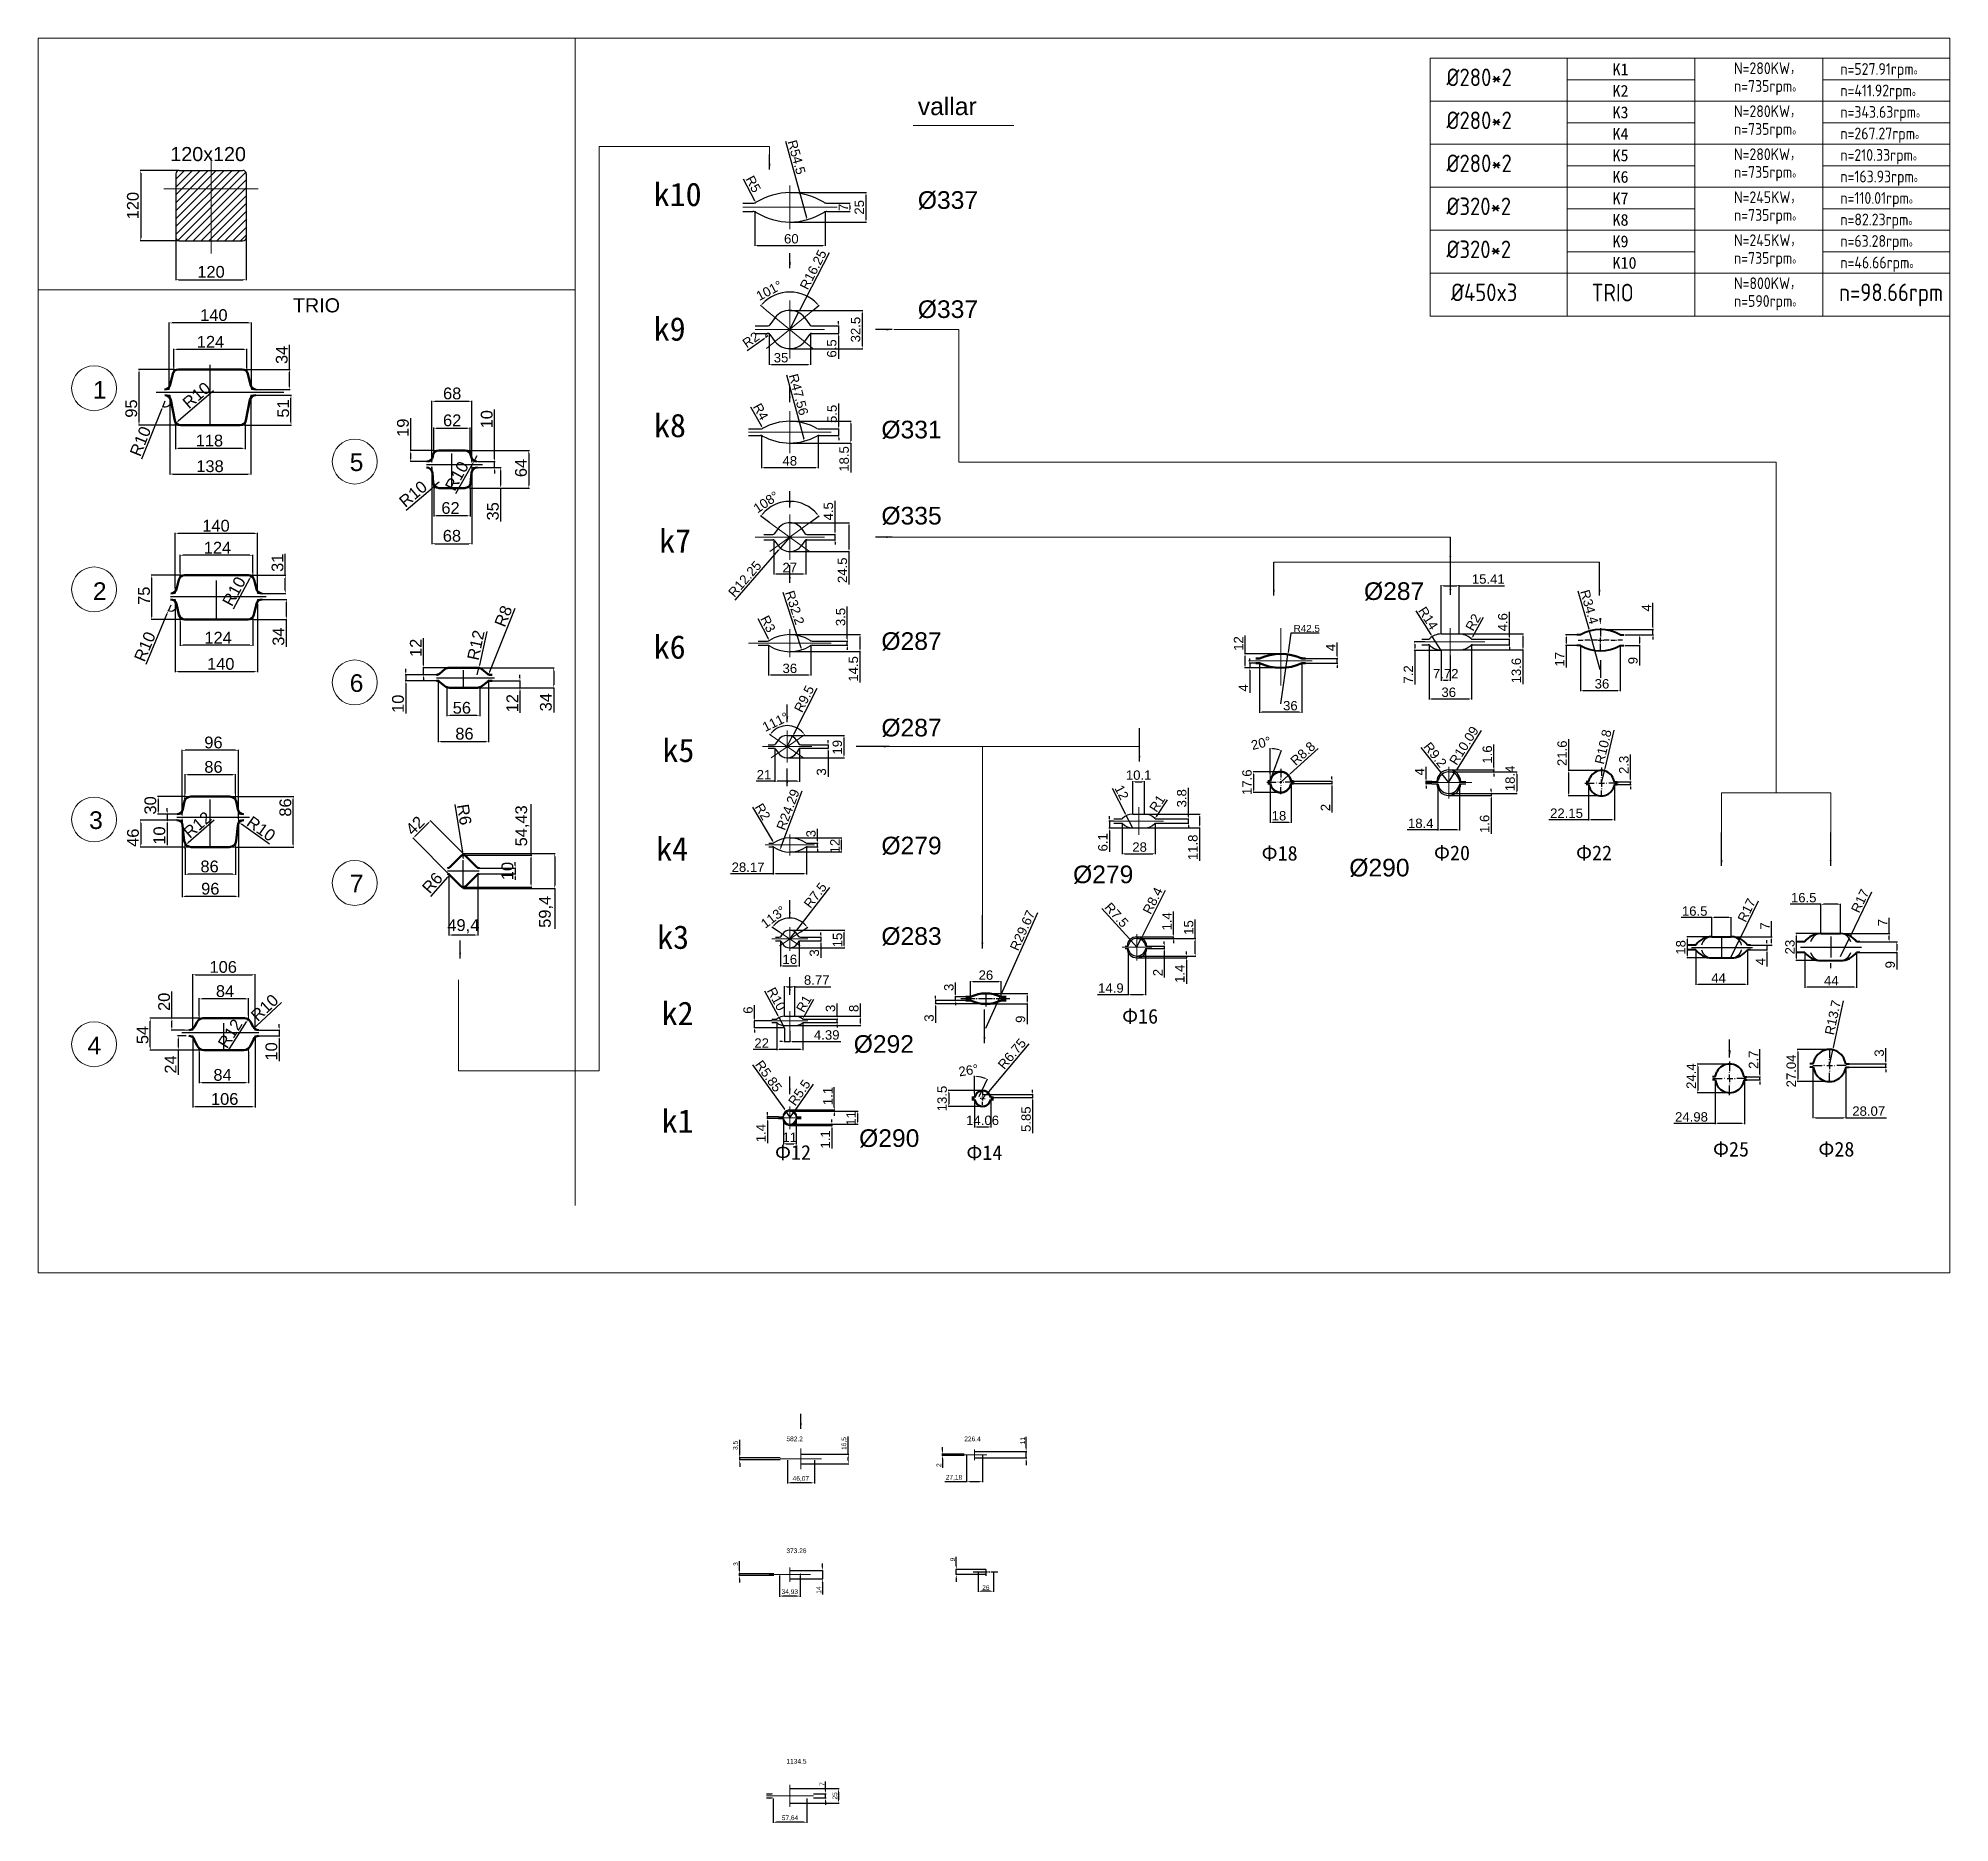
# Model space of a CAD drawing. Header units: millimetres. Extents: x 1526 to 31626, y -4643 to 9189.
# Drawn here: x 28374 to 31626, y -172 to 2865 of the extents above; entities that cross this region are included whole.
import ezdxf

# ---------------------------------------------------------------- set-up
doc = ezdxf.new("R2010")
doc.units = ezdxf.units.MM
doc.linetypes.add('ACAD_ISO02W100', pattern=[15, 12, -3])
doc.linetypes.add('ACAD_ISO04W100', pattern=[30, 24, -3, 0, -3])
for name, color, linetype, lineweight in [('apm2', 6, 'Continuous', 30), ('Main', 1, 'Continuous', 40), ('T', 5, 'ACAD_ISO02W100', 30), ('контурная', 7, 'Continuous', 50), ('осевые', 1, 'ACAD_ISO04W100', 25), ('тонкая', 7, 'Continuous', 20), ('тонкий', 7, 'Continuous', 20), ('图层1', 7, 'Continuous', 30), ('图层2', 1, 'Continuous', 13), ('图层4', 250, 'Continuous', 13)]:
    doc.layers.add(name, color=color, linetype=linetype, lineweight=lineweight)
doc.layers.add('Layer1', color=3, linetype='Continuous')
doc.layers.add('осевая', color=4, linetype='Continuous')
doc.styles.get("Standard").update_dxf_attribs({"font": 'arial.ttf'})
doc.styles.add('工程字', font='gbenor.shx', dxfattribs={"bigfont": 'gbcbig.shx'})
doc.dimstyles.new('ISO-25', dxfattribs={"dimtxt": 2.5, "dimasz": 2.5, "dimexe": 1.25, "dimexo": 0.625, "dimtad": 1, "dimtxsty": 'Standard', "dimcen": 2.5, "dimadec": 0, "dimazin": 0, "dimtfac": 1, "dimtmove": 0, "dimatfit": 3, "dimfxl": 1, "dimarcsym": 0})
doc.dimstyles.new('ISO-25$0', dxfattribs={"dimscale": 2, "dimtxt": 4, "dimasz": 3, "dimexe": 0.5, "dimexo": 0, "dimgap": 1, "dimtad": 1, "dimtxsty": 'Standard', "dimcen": 3, "dimclrd": 150, "dimclre": 150, "dimadec": 0, "dimazin": 0, "dimtfac": 1, "dimtmove": 0, "dimatfit": 3, "dimfxl": 1, "dimlwd": -1, "dimarcsym": 0})
doc.dimstyles.new('ISO-25$4', dxfattribs={"dimscale": 3, "dimtxt": 4, "dimasz": 1, "dimexe": 0, "dimexo": 1, "dimtad": 1, "dimtih": 1, "dimtoh": 1, "dimtxsty": 'Standard', "dimcen": 2, "dimclrd": 5, "dimclre": 5, "dimclrt": 3, "dimadec": 0, "dimazin": 0, "dimtfac": 1, "dimtmove": 0, "dimatfit": 3, "dimfxl": 1, "dimarcsym": 0})

msp = doc.modelspace()

# ---------------------------------------------------------------- texts
at = {"color": 5, "lineweight": 13}
for s, p in [('vallar', (29870.87711, 2734.19405)), ('%%C337', (29870.87711, 2574.61899)), ('%%C337', (29870.87711, 2388.93707)), ('%%C331', (29808.93354, 2184.04668)), ('%%C335', (29808.93354, 2037.51167)), ('%%C287', (30629.94627, 1909.0993)), ('%%C287', (29808.93354, 1824.08421)), ('%%C287', (29808.93354, 1676.81926)), ('%%C279', (29808.93354, 1476.1974)), ('%%C290', (30604.9205, 1438.61214)), ('%%C279', (30135.01679, 1427.11666)), ('%%C283', (29808.93354, 1322.09228)), ('%%C292', (29761.83506, 1138.48116)), ('%%C290', (29771.02092, 978.32283))]:
    msp.add_text(s, height=30, dxfattribs=at).set_placement(p)
at = {"lineweight": 13}
for s, height, p in [('TRIO', 24, (28807.83747, 2398.50031)), ('1', 30, (28467.44605, 2251.54351)), ('5', 30, (28904.40917, 2128.45411)), ('2', 30, (28467.44605, 1909.0932)), ('6', 30, (28904.40917, 1752.65839)), ('3', 30, (28461.03094, 1519.37167)), ('7', 30, (28904.40917, 1411.3433)), ('4', 30, (28458.37819, 1135.9218)), ('582.2', 8, (29647.35434, 477.50599)), ('226.4', 8, (29949.90178, 477.50599)), ('373.26', 8, (29647.35434, 287.08986)), ('1134.5', 8, (29647.35434, -71.10806))]:
    msp.add_text(s, height=height, dxfattribs=at).set_placement(p)
at = {"color": 0, "lineweight": 13, "attachment_point": 1, "style": '工程字'}
for s, insert, char_height, width in [('{\\H2x;\\C4;%%C280*2}', (30770.21609, 2813.44978), 15, 184.8138658), ('{\\fSimSun|b0|i0|c134|p2;\\C4;K1}', (31052.78749, 2822.02685), 20, 233.1805187), ('{\\H1.333x;\\C4;N=280KW，}', (31259.45606, 2823.91403), 15, 233.1805187), ('{\\C4;n=527.91rpm。}', (31440.30632, 2822.67036), 20, 233.1805187), ('{\\fSimSun|b0|i0|c134|p2;\\C4;K2}', (31052.78749, 2785.43645), 20, 233.1805187), ('{\\C4;n=735rpm。}', (31259.45606, 2793.72945), 20, 233.1805187), ('{\\C4;n=411.92rpm。}', (31440.30632, 2786.07996), 20, 233.1805187), ('{\\H2x;\\C4;%%C280*2}', (30770.21609, 2740.26898), 15, 184.8138658), ('{\\fSimSun|b0|i0|c134|p2;\\C4;K3}', (31052.78749, 2748.84605), 20, 233.1805187), ('{\\H1.333x;\\C4;N=280KW，}', (31259.45606, 2750.73323), 15, 233.1805187), ('{\\C4;n=343.63rpm。}', (31440.30632, 2749.48956), 20, 233.1805187), ('{\\fSimSun|b0|i0|c134|p2;\\C4;K4}', (31052.78749, 2712.25565), 20, 233.1805187), ('{\\C4;n=735rpm。}', (31259.45606, 2720.54865), 20, 233.1805187), ('{\\C4;n=267.27rpm。}', (31440.30632, 2712.89916), 20, 233.1805187), ('{\\H2x;\\C4;%%C280*2}', (30770.21609, 2667.08818), 15, 184.8138658), ('{\\fSimSun|b0|i0|c134|p2;\\C4;K5}', (31052.78749, 2675.66525), 20, 233.1805187), ('{\\H1.333x;\\C4;N=280KW，}', (31259.45606, 2677.55243), 15, 233.1805187), ('{\\C4;n=210.33rpm。}', (31440.30632, 2676.30876), 20, 233.1805187), ('{\\fSimSun|b0|i0|c134|p2;\\C4;K6}', (31052.78749, 2639.07485), 20, 233.1805187), ('{\\C4;n=735rpm。}', (31259.45606, 2647.36785), 20, 233.1805187), ('{\\C4;n=163.93rpm。}', (31440.30632, 2639.71836), 20, 233.1805187), ('{\\fSimSun|b0|i0|c134|p2;\\C4;K7}', (31052.78749, 2602.48445), 20, 233.1805187), ('{\\H1.333x;\\C4;N=245KW，}', (31259.45606, 2604.37163), 15, 233.1805187), ('{\\C4;n=110.01rpm。}', (31440.30632, 2603.12796), 20, 233.1805187), ('{\\H2x;\\C4;%%C320*2}', (30770.21609, 2593.90738), 15, 184.8138658), ('{\\C4;n=735rpm。}', (31259.45606, 2574.18705), 20, 233.1805187), ('{\\fSimSun|b0|i0|c134|p2;\\C4;K8}', (31052.78749, 2565.89405), 20, 233.1805187), ('{\\C4;n=82.23rpm。}', (31440.30632, 2566.53756), 20, 233.1805187), ('{\\H2x;\\C4;%%C320*2}', (30770.21609, 2520.72658), 15, 184.8138658), ('{\\fSimSun|b0|i0|c134|p2;\\H0.9998x;\\C4;K9\\C256;}', (31052.78749, 2529.30365), 20, 233.1805187), ('{\\H1.333x;\\C4;N=245KW，}', (31259.45606, 2531.19083), 15, 233.1805187), ('{\\C4;n=63.28rpm。}', (31440.30632, 2529.94716), 20, 233.1805187), ('{\\fSimSun|b0|i0|c134|p2;\\C4;K10}', (31052.78749, 2492.71325), 20, 233.1805187), ('{\\C4;n=735rpm。}', (31259.45606, 2501.00625), 20, 233.1805187), ('{\\C4;n=46.66rpm。}', (31440.30632, 2493.35676), 20, 233.1805187), ('{\\H2x;\\C4;%%C450x3 }', (30777.95828, 2447.54578), 15, 184.8138658), ('{\\H2x;\\C4;TRIO}', (31017.26216, 2447.10438), 15, 155.2084529), ('{\\H1.333x;\\C4;N=800KW，}', (31259.45606, 2458.01003), 15, 233.1805187), ('{\\H2x;\\C4;n=98.66rpm}', (31438.36889, 2447.54578), 15, 184.8138658), ('{\\H0.9998x;\\C4;n=590rpm。}', (31259.45606, 2427.82545), 20, 233.1805187)]:
    msp.add_mtext(s, dxfattribs=dict(at, insert=insert, char_height=char_height, width=width))
at = {"lineweight": 13, "width": 145.8888889, "attachment_point": 1}
for s, insert, char_height in [('{\\fSimSun|b0|i0|c134|p2;\\H2x;\\C1;k10}', (29421.48979, 2619.35855), 20), ('{\\fSimSun|b0|i0|c134|p2;\\H2x;\\C1;k9}', (29421.48979, 2390.36169), 20), ('{\\fSimSun|b0|i0|c134|p2;\\H2x;\\C1;k8}', (29422.01246, 2226.08865), 20), ('{\\fSimSun|b0|i0|c134|p2;\\H2x;\\C1;k7}', (29430.75663, 2029.63196), 20), ('{\\fSimSun|b0|i0|c134|p2;\\H2x;\\C1;k6}', (29421.51857, 1849.13011), 20), ('{\\fSimSun|b0|i0|c134|p2;\\H2x;\\C1;k5}', (29436.37619, 1673.23835), 20), ('{\\fSimSun|b0|i0|c134|p2;\\H2x;\\C1;k4}', (29425.60309, 1505.7165), 20), ('{\\fSimSun|b0|i0|c134|p54;\\C1;Φ1\\fSimSun|b0|i0|c0|p54;8}', (30455.69392, 1490.55681), 25), ('{\\fSimSun|b0|i0|c134|p54;\\C1;Φ20\\Ftxt.shx|c0;}', (30748.94718, 1491.1955), 25), ('{\\fSimSun|b0|i0|c134|p54;\\C1;Φ2\\fSimSun|b0|i0|c0|p54;2}', (30990.5998, 1491.1955), 25), ('{\\fSimSun|b0|i0|c134|p2;\\H2x;\\C1;k3}', (29427.30964, 1355.36998), 20), ('{\\fSimSun|b0|i0|c134|p2;\\H2x;\\C1;k2}', (29434.99145, 1225.69402), 20), ('{\\fSimSun|b0|i0|c134|p54;\\C1;Φ16}', (30218.33441, 1213.15048), 25), ('{\\fSimSun|b0|i0|c134|p2;\\H2x;\\C1;k1}', (29434.99145, 1042.31465), 20), ('{\\fSimSun|b0|i0|c134|p54;\\C1;Φ12}', (29627.83335, 981.51229), 25), ('{\\fSimSun|b0|i0|c134|p54;\\C1;Φ1\\fSimSun|b0|i0|c0|p54;4}', (29953.46465, 981.09929), 25), ('{\\fSimSun|b0|i0|c134|p54;\\C1;Φ2\\fSimSun|b0|i0|c0|p54;5}', (31223.5906, 987.0118), 25), ('{\\fSimSun|b0|i0|c134|p54;\\C1;Φ2\\fSimSun|b0|i0|c0|p54;8}', (31402.86999, 987.0118), 25)]:
    msp.add_mtext(s, dxfattribs=dict(at, insert=insert, char_height=char_height))
at = {"layer": '图层4', "color": 0, "lineweight": 13}
msp.add_text('120x120', height=24, dxfattribs=at).set_placement((28599.22547, 2655.86305))

# ---------------------------------------------------------------- blocks, each defined once
blk = doc.blocks.new('*D1122')
at = {"layer": 'Defpoints', "color": 0, "transparency": 16777216}
for p in [(28614.4, 2640.1), (28548.8, 2520.1), (28614.4, 2520.1)]:
    blk.add_point(p, dxfattribs=at)
at = {"layer": '图层4', "color": 0, "lineweight": -2, "transparency": 16777216}
for p, q in [((28614.4, 2640.1), (28547.8, 2640.1)), ((28548.8, 2635.1), (28548.8, 2525.1)), ((28614.4, 2520.1), (28547.8, 2520.1))]:
    blk.add_line(p, q, dxfattribs=at)
at = {"layer": '图层4', "color": 0, "transparency": 16777216}
for points in [[(28548, 2635.1), (28549.7, 2635.1), (28548.8, 2640.1)], [(28548, 2525.1), (28549.7, 2525.1), (28548.8, 2520.1)]]:
    blk.add_solid(points, dxfattribs=at)
at = {"layer": '图层4', "color": 0, "lineweight": 13, "transparency": 16777216, "insert": (28535.6, 2580.1), "char_height": 20, "attachment_point": 5, "rotation": 90}
blk.add_mtext('120', dxfattribs=at)
blk = doc.blocks.new('*D1123')
at = {"layer": 'Defpoints', "color": 0, "transparency": 16777216}
for p in [(28608.4, 2526.1), (28728.4, 2526.1), (28728.4, 2454.1)]:
    blk.add_point(p, dxfattribs=at)
at = {"layer": '图层4', "color": 0, "lineweight": -2, "transparency": 16777216}
for p, q in [((28608.4, 2526.1), (28608.4, 2453.1)), ((28728.4, 2526.1), (28728.4, 2453.1)), ((28613.4, 2454.1), (28723.4, 2454.1))]:
    blk.add_line(p, q, dxfattribs=at)
at = {"layer": '图层4', "color": 0, "transparency": 16777216}
for points in [[(28613.4, 2454.9), (28613.4, 2453.3), (28608.4, 2454.1)], [(28723.4, 2454.9), (28723.4, 2453.3), (28728.4, 2454.1)]]:
    blk.add_solid(points, dxfattribs=at)
at = {"layer": '图层4', "color": 0, "lineweight": 13, "transparency": 16777216, "insert": (28668.4, 2467.3), "char_height": 20, "attachment_point": 5}
blk.add_mtext('120', dxfattribs=at)
blk = doc.blocks.new('*D1124')
at = {"layer": 'Defpoints', "color": 0, "transparency": 16777216}
for p in [(29653.1, 2213.1), (29653.1, 2176.1), (29756.7, 2176.1)]:
    blk.add_point(p, dxfattribs=at)
at = {"layer": '图层4', "color": 0, "lineweight": -2, "transparency": 16777216}
for p, q in [((29653.1, 2213.1), (29757.7, 2213.1)), ((29756.7, 2209.1), (29756.7, 2180.1)), ((29653.1, 2176.1), (29757.7, 2176.1)), ((29756.7, 2176.1), (29756.7, 2125.9))]:
    blk.add_line(p, q, dxfattribs=at)
at = {"layer": '图层4', "color": 0, "transparency": 16777216}
for points in [[(29756.1, 2209.1), (29757.4, 2209.1), (29756.7, 2213.1)], [(29756.1, 2180.1), (29757.4, 2180.1), (29756.7, 2176.1)]]:
    blk.add_solid(points, dxfattribs=at)
at = {"layer": '图层4', "color": 0, "lineweight": 13, "transparency": 16777216, "insert": (29745.6, 2149), "char_height": 16, "attachment_point": 5, "rotation": 90}
blk.add_mtext('18.5', dxfattribs=at)
blk = doc.blocks.new('*D1125')
at = {"layer": 'Defpoints', "color": 0, "transparency": 16777216}
for p in [(29723.4, 2200.1), (29723.4, 2189.1), (29736.3, 2200.1)]:
    blk.add_point(p, dxfattribs=at)
at = {"layer": '图层4', "color": 0, "lineweight": -2, "transparency": 16777216}
for p, q in [((29736.3, 2204.1), (29736.3, 2243.3)), ((29723.4, 2200.1), (29737.3, 2200.1)), ((29723.4, 2189.1), (29737.3, 2189.1)), ((29736.3, 2189.1), (29736.3, 2200.1)), ((29736.3, 2185.1), (29736.3, 2181.1))]:
    blk.add_line(p, q, dxfattribs=at)
at = {"layer": '图层4', "color": 0, "transparency": 16777216}
for points in [[(29735.6, 2204.1), (29736.9, 2204.1), (29736.3, 2200.1)], [(29735.6, 2185.1), (29736.9, 2185.1), (29736.3, 2189.1)]]:
    blk.add_solid(points, dxfattribs=at)
at = {"layer": '图层4', "color": 0, "lineweight": 13, "transparency": 16777216, "insert": (29725.1, 2225.7), "char_height": 16, "attachment_point": 5, "rotation": 90}
blk.add_mtext('5.5', dxfattribs=at)
blk = doc.blocks.new('*D1126')
at = {"layer": 'Defpoints', "color": 0, "transparency": 16777216}
for p in [(29605.1, 2189.1), (29701.1, 2189.1), (29701.1, 2134.6)]:
    blk.add_point(p, dxfattribs=at)
at = {"layer": '图层4', "color": 0, "lineweight": -2, "transparency": 16777216}
for p, q in [((29605.1, 2189.1), (29605.1, 2133.6)), ((29701.1, 2189.1), (29701.1, 2133.6)), ((29609.1, 2134.6), (29697.1, 2134.6))]:
    blk.add_line(p, q, dxfattribs=at)
at = {"layer": '图层4', "color": 0, "transparency": 16777216}
for points in [[(29609.1, 2135.2), (29609.1, 2133.9), (29605.1, 2134.6)], [(29697.1, 2135.2), (29697.1, 2133.9), (29701.1, 2134.6)]]:
    blk.add_solid(points, dxfattribs=at)
at = {"layer": '图层4', "color": 0, "lineweight": 13, "transparency": 16777216, "insert": (29653.1, 2145.7), "char_height": 16, "attachment_point": 5}
blk.add_mtext('48', dxfattribs=at)
blk = doc.blocks.new('*D1127')
at = {"layer": 'Defpoints', "color": 0, "transparency": 16777216}
for p in [(29653.1, 2271.2), (29677.7, 2179.3)]:
    blk.add_point(p, dxfattribs=at)
at = {"layer": '图层4', "color": 0, "lineweight": -2, "transparency": 16777216}
blk.add_line((29647.5, 2292.1), (29676.7, 2183.2), dxfattribs=at)
at = {"layer": '图层4', "color": 0, "transparency": 16777216}
blk.add_solid([(29677.3, 2183.4), (29676, 2183), (29677.7, 2179.3)], dxfattribs=at)
at = {"layer": '图层4', "color": 0, "lineweight": 13, "transparency": 16777216, "insert": (29668, 2258.6), "char_height": 16, "attachment_point": 5, "rotation": 284.9844}
blk.add_mtext('R47.56', dxfattribs=at)
blk = doc.blocks.new('*D1128')
at = {"layer": 'Defpoints', "color": 0, "transparency": 16777216}
for p in [(29603, 2208.1), (29606.9, 2201.1)]:
    blk.add_point(p, dxfattribs=at)
at = {"layer": '图层4', "color": 0, "lineweight": -2, "transparency": 16777216}
blk.add_line((29586.4, 2238), (29604.9, 2204.6), dxfattribs=at)
at = {"layer": '图层4', "color": 0, "transparency": 16777216}
blk.add_solid([(29605.5, 2204.9), (29604.4, 2204.3), (29606.9, 2201.1)], dxfattribs=at)
at = {"layer": '图层4', "color": 0, "lineweight": 13, "transparency": 16777216, "insert": (29603.7, 2229.5), "char_height": 16, "attachment_point": 5, "rotation": 299.0817}
blk.add_mtext('R4', dxfattribs=at)
blk = doc.blocks.new('*D1129')
at = {"layer": 'Defpoints', "color": 0, "transparency": 16777216}
for p in [(29671.9, 2073.9), (29619.4, 2040.6), (29686.8, 2040.6), (29619.4, 1991.6), (29686.8, 1991.6)]:
    blk.add_point(p, dxfattribs=at)
at = {"layer": '图层4', "color": 0, "lineweight": -2, "transparency": 16777216}
for p, q in [((29619.4, 2040.6), (29603.2, 2052.4)), ((29686.8, 2040.6), (29703.1, 2052.4))]:
    blk.add_line(p, q, dxfattribs=at)
blk.add_arc((29653.1, 2016.1), 60.8, 39.7731, 140.2269, dxfattribs=at)
at = {"layer": '图层4', "color": 0, "transparency": 16777216}
for points in [[(29606.9, 2054.5), (29605.9, 2055.3), (29604, 2051.8)], [(29700.3, 2055.3), (29699.3, 2054.5), (29702.3, 2051.8)]]:
    blk.add_solid(points, dxfattribs=at)
at = {"layer": '图层4', "color": 0, "lineweight": 13, "transparency": 16777216, "insert": (29612.8, 2075.6), "char_height": 16, "attachment_point": 5, "rotation": 34.1259}
blk.add_mtext('108%%D', dxfattribs=at)
blk = doc.blocks.new('*D1130')
at = {"layer": 'Defpoints', "color": 0, "transparency": 16777216}
for p in [(29626.1, 2011.6), (29680.1, 2011.6), (29680.1, 1953.3)]:
    blk.add_point(p, dxfattribs=at)
at = {"layer": '图层4', "color": 0, "lineweight": -2, "transparency": 16777216}
for p, q in [((29626.1, 2011.6), (29626.1, 1952.3)), ((29680.1, 2011.6), (29680.1, 1952.3)), ((29630.1, 1953.3), (29676.1, 1953.3))]:
    blk.add_line(p, q, dxfattribs=at)
at = {"layer": '图层4', "color": 0, "transparency": 16777216}
for points in [[(29630.1, 1953.9), (29630.1, 1952.6), (29626.1, 1953.3)], [(29676.1, 1953.9), (29676.1, 1952.6), (29680.1, 1953.3)]]:
    blk.add_solid(points, dxfattribs=at)
at = {"layer": '图层4', "color": 0, "lineweight": 13, "transparency": 16777216, "insert": (29653.1, 1964.3), "char_height": 16, "attachment_point": 5}
blk.add_mtext('27', dxfattribs=at)
blk = doc.blocks.new('*D1131')
at = {"layer": 'Defpoints', "color": 0, "transparency": 16777216}
for p in [(29697.2, 2020.6), (29730, 2020.6), (29697.2, 2011.6)]:
    blk.add_point(p, dxfattribs=at)
at = {"layer": '图层4', "color": 0, "lineweight": -2, "transparency": 16777216}
for p, q in [((29730, 2024.6), (29730, 2077.8)), ((29697.2, 2020.6), (29731, 2020.6)), ((29730, 2011.6), (29730, 2020.6)), ((29697.2, 2011.6), (29731, 2011.6)), ((29730, 2007.6), (29730, 2003.6))]:
    blk.add_line(p, q, dxfattribs=at)
at = {"layer": '图层4', "color": 0, "transparency": 16777216}
for points in [[(29729.3, 2024.6), (29730.6, 2024.6), (29730, 2020.6)], [(29729.3, 2007.6), (29730.6, 2007.6), (29730, 2011.6)]]:
    blk.add_solid(points, dxfattribs=at)
at = {"layer": '图层4', "color": 0, "lineweight": 13, "transparency": 16777216, "insert": (29718.8, 2059.9), "char_height": 16, "attachment_point": 5, "rotation": 90}
blk.add_mtext('4.5', dxfattribs=at)
blk = doc.blocks.new('*D1132')
at = {"layer": 'Defpoints', "color": 0, "transparency": 16777216}
for p in [(29653.1, 2040.6), (29653.1, 1991.6), (29753.7, 1991.6)]:
    blk.add_point(p, dxfattribs=at)
at = {"layer": '图层4', "color": 0, "lineweight": -2, "transparency": 16777216}
for p, q in [((29653.1, 2040.6), (29754.7, 2040.6)), ((29753.7, 2036.6), (29753.7, 1995.6)), ((29653.1, 1991.6), (29754.7, 1991.6)), ((29753.7, 1991.6), (29753.7, 1935.6))]:
    blk.add_line(p, q, dxfattribs=at)
at = {"layer": '图层4', "color": 0, "transparency": 16777216}
for points in [[(29753.1, 2036.6), (29754.4, 2036.6), (29753.7, 2040.6)], [(29753.1, 1995.6), (29754.4, 1995.6), (29753.7, 1991.6)]]:
    blk.add_solid(points, dxfattribs=at)
at = {"layer": '图层4', "color": 0, "lineweight": 13, "transparency": 16777216, "insert": (29742.6, 1959.6), "char_height": 16, "attachment_point": 5, "rotation": 90}
blk.add_mtext('24.5', dxfattribs=at)
blk = doc.blocks.new('*D1133')
at = {"layer": 'Defpoints', "color": 0, "transparency": 16777216}
for p in [(29617.1, 1832.1), (29689.1, 1832.1), (29689.1, 1781.4)]:
    blk.add_point(p, dxfattribs=at)
at = {"layer": '图层4', "color": 0, "lineweight": -2, "transparency": 16777216}
for p, q in [((29617.1, 1832.1), (29617.1, 1780.4)), ((29689.1, 1832.1), (29689.1, 1780.4)), ((29621.1, 1781.4), (29685.1, 1781.4))]:
    blk.add_line(p, q, dxfattribs=at)
at = {"layer": '图层4', "color": 0, "transparency": 16777216}
for points in [[(29621.1, 1782.1), (29621.1, 1780.8), (29617.1, 1781.4)], [(29685.1, 1782.1), (29685.1, 1780.8), (29689.1, 1781.4)]]:
    blk.add_solid(points, dxfattribs=at)
at = {"layer": '图层4', "color": 0, "lineweight": 13, "transparency": 16777216, "insert": (29653.1, 1792.6), "char_height": 16, "attachment_point": 5}
blk.add_mtext('36', dxfattribs=at)
blk = doc.blocks.new('*D1134')
at = {"layer": 'Defpoints', "color": 0, "transparency": 16777216}
for p in [(29653.1, 1850.1), (29653.1, 1821.1), (29772.5, 1821.1)]:
    blk.add_point(p, dxfattribs=at)
at = {"layer": '图层4', "color": 0, "lineweight": -2, "transparency": 16777216}
for p, q in [((29653.1, 1850.1), (29773.5, 1850.1)), ((29772.5, 1846.1), (29772.5, 1825.1)), ((29653.1, 1821.1), (29773.5, 1821.1)), ((29772.5, 1821.1), (29772.5, 1768.6))]:
    blk.add_line(p, q, dxfattribs=at)
at = {"layer": '图层4', "color": 0, "transparency": 16777216}
for points in [[(29771.8, 1846.1), (29773.2, 1846.1), (29772.5, 1850.1)], [(29771.8, 1825.1), (29773.2, 1825.1), (29772.5, 1821.1)]]:
    blk.add_solid(points, dxfattribs=at)
at = {"layer": '图层4', "color": 0, "lineweight": 13, "transparency": 16777216, "insert": (29761.3, 1791.7), "char_height": 16, "attachment_point": 5, "rotation": 90}
blk.add_mtext('14.5', dxfattribs=at)
blk = doc.blocks.new('*D1135')
at = {"layer": 'Defpoints', "color": 0, "transparency": 16777216}
for p in [(29707.2, 1839.1), (29707.2, 1832.1), (29750.8, 1839.1)]:
    blk.add_point(p, dxfattribs=at)
at = {"layer": '图层4', "color": 0, "lineweight": -2, "transparency": 16777216}
for p, q in [((29750.8, 1843.1), (29750.8, 1897.7)), ((29707.2, 1839.1), (29751.8, 1839.1)), ((29707.2, 1832.1), (29751.8, 1832.1)), ((29750.8, 1832.1), (29750.8, 1839.1)), ((29750.8, 1828.1), (29750.8, 1824.1))]:
    blk.add_line(p, q, dxfattribs=at)
at = {"layer": '图层4', "color": 0, "transparency": 16777216}
for points in [[(29750.1, 1843.1), (29751.5, 1843.1), (29750.8, 1839.1)], [(29750.1, 1828.1), (29751.5, 1828.1), (29750.8, 1832.1)]]:
    blk.add_solid(points, dxfattribs=at)
at = {"layer": '图层4', "color": 0, "lineweight": 13, "transparency": 16777216, "insert": (29739.6, 1880.1), "char_height": 16, "attachment_point": 5, "rotation": 90}
blk.add_mtext('3.5', dxfattribs=at)
blk = doc.blocks.new('*D1136')
at = {"layer": 'Defpoints', "color": 0, "transparency": 16777216}
for p in [(29615.3, 1845.1), (29618.1, 1839.7)]:
    blk.add_point(p, dxfattribs=at)
at = {"layer": '图层4', "color": 0, "lineweight": -2, "transparency": 16777216}
blk.add_line((29598.8, 1877.3), (29616.2, 1843.3), dxfattribs=at)
at = {"layer": '图层4', "color": 0, "transparency": 16777216}
blk.add_solid([(29616.8, 1843.6), (29615.6, 1843), (29618.1, 1839.7)], dxfattribs=at)
at = {"layer": '图层4', "color": 0, "lineweight": 13, "transparency": 16777216, "insert": (29616, 1868.3), "char_height": 16, "attachment_point": 5, "rotation": 297.1256}
blk.add_mtext('R3', dxfattribs=at)
blk = doc.blocks.new('*D1053')
at = {"layer": 'Defpoints', "color": 0, "transparency": 16777216}
for p in [(29653.1, 1885.5), (29673, 1824.2)]:
    blk.add_point(p, dxfattribs=at)
at = {"layer": '图层4', "color": 0, "lineweight": -2, "transparency": 16777216}
blk.add_line((29641.2, 1922.3), (29671.7, 1828), dxfattribs=at)
at = {"layer": '图层4', "color": 0, "transparency": 16777216}
blk.add_solid([(29672.4, 1828.2), (29671.1, 1827.8), (29673, 1824.2)], dxfattribs=at)
at = {"layer": '图层4', "color": 0, "lineweight": 13, "transparency": 16777216, "insert": (29661.5, 1895.9), "char_height": 16, "attachment_point": 5, "rotation": 287.9537}
blk.add_mtext('R32.2', dxfattribs=at)
blk = doc.blocks.new('*D1137')
at = {"layer": 'Defpoints', "color": 0, "transparency": 16777216}
for p in [(29660.1, 1693.3), (29621.2, 1678.7), (29676.5, 1678.7), (29621.2, 1640.7), (29676.5, 1640.7)]:
    blk.add_point(p, dxfattribs=at)
at = {"layer": '图层4', "color": 0, "lineweight": -2, "transparency": 16777216}
for p, q in [((29621.2, 1678.7), (29618.8, 1680.3)), ((29676.5, 1678.7), (29678.9, 1680.3))]:
    blk.add_line(p, q, dxfattribs=at)
blk.add_arc((29648.8, 1659.7), 35.5, 40.9649, 139.0351, dxfattribs=at)
at = {"layer": '图层4', "color": 0, "transparency": 16777216}
for points in [[(29622.6, 1682.5), (29621.5, 1683.3), (29619.6, 1679.8)], [(29676.1, 1683.3), (29675.1, 1682.5), (29678, 1679.8)]]:
    blk.add_solid(points, dxfattribs=at)
at = {"layer": '图层4', "color": 0, "lineweight": 13, "transparency": 16777216, "insert": (29628.7, 1701.6), "char_height": 16, "attachment_point": 5, "rotation": 25.574}
blk.add_mtext('111%%D', dxfattribs=at)
blk = doc.blocks.new('*D1138')
at = {"layer": 'Defpoints', "color": 0, "transparency": 16777216}
for p in [(29648.8, 1659.7), (29657.4, 1676.6)]:
    blk.add_point(p, dxfattribs=at)
at = {"layer": '图层4', "color": 0, "lineweight": -2, "transparency": 16777216}
for p, q in [((29698.9, 1758.3), (29659.2, 1680.2)), ((29648.8, 1659.7), (29657.4, 1676.6))]:
    blk.add_line(p, q, dxfattribs=at)
at = {"layer": '图层4', "color": 0, "transparency": 16777216}
blk.add_solid([(29658.6, 1680.5), (29659.8, 1679.9), (29657.4, 1676.6)], dxfattribs=at)
at = {"layer": '图层4', "color": 0, "lineweight": 13, "transparency": 16777216, "insert": (29677.5, 1740.8), "char_height": 16, "attachment_point": 5, "rotation": 63.0912}
blk.add_mtext('R9.5', dxfattribs=at)
blk = doc.blocks.new('*D1139')
at = {"layer": 'Defpoints', "color": 0, "transparency": 16777216}
for p in [(29627.8, 1656.7), (29669.8, 1656.7), (29669.8, 1600.6)]:
    blk.add_point(p, dxfattribs=at)
at = {"layer": '图层4', "color": 0, "lineweight": -2, "transparency": 16777216}
for p, q in [((29627.8, 1656.7), (29627.8, 1599.6)), ((29669.8, 1656.7), (29669.8, 1599.6)), ((29627.8, 1600.6), (29596.1, 1600.6)), ((29665.8, 1600.6), (29631.8, 1600.6))]:
    blk.add_line(p, q, dxfattribs=at)
at = {"layer": '图层4', "color": 0, "transparency": 16777216}
for points in [[(29631.8, 1601.3), (29631.8, 1600), (29627.8, 1600.6)], [(29665.8, 1601.3), (29665.8, 1600), (29669.8, 1600.6)]]:
    blk.add_solid(points, dxfattribs=at)
at = {"layer": '图层4', "color": 0, "lineweight": 13, "transparency": 16777216, "insert": (29609.2, 1611.7), "char_height": 16, "attachment_point": 5}
blk.add_mtext('21', dxfattribs=at)
blk = doc.blocks.new('*D1140')
at = {"layer": 'Defpoints', "color": 0, "transparency": 16777216}
for p in [(29681.4, 1662.7), (29718.1, 1662.7), (29681.4, 1656.7)]:
    blk.add_point(p, dxfattribs=at)
at = {"layer": '图层4', "color": 0, "lineweight": -2, "transparency": 16777216}
for p, q in [((29681.4, 1662.7), (29719.1, 1662.7)), ((29718.1, 1666.7), (29718.1, 1670.7)), ((29718.1, 1662.7), (29718.1, 1656.7)), ((29681.4, 1656.7), (29719.1, 1656.7)), ((29718.1, 1652.7), (29718.1, 1608.2))]:
    blk.add_line(p, q, dxfattribs=at)
at = {"layer": '图层4', "color": 0, "transparency": 16777216}
for points in [[(29717.4, 1666.7), (29718.7, 1666.7), (29718.1, 1662.7)], [(29717.4, 1652.7), (29718.7, 1652.7), (29718.1, 1656.7)]]:
    blk.add_solid(points, dxfattribs=at)
at = {"layer": '图层4', "color": 0, "lineweight": 13, "transparency": 16777216, "insert": (29706.9, 1616.4), "char_height": 16, "attachment_point": 5, "rotation": 90}
blk.add_mtext('3', dxfattribs=at)
blk = doc.blocks.new('*D1141')
at = {"layer": 'Defpoints', "color": 0, "transparency": 16777216}
for p in [(29648.8, 1678.7), (29648.8, 1640.7), (29745.2, 1640.7)]:
    blk.add_point(p, dxfattribs=at)
at = {"layer": '图层4', "color": 0, "lineweight": -2, "transparency": 16777216}
for p, q in [((29648.8, 1678.7), (29746.2, 1678.7)), ((29745.2, 1674.7), (29745.2, 1644.7)), ((29648.8, 1640.7), (29746.2, 1640.7))]:
    blk.add_line(p, q, dxfattribs=at)
at = {"layer": '图层4', "color": 0, "transparency": 16777216}
for points in [[(29744.5, 1674.7), (29745.9, 1674.7), (29745.2, 1678.7)], [(29744.5, 1644.7), (29745.9, 1644.7), (29745.2, 1640.7)]]:
    blk.add_solid(points, dxfattribs=at)
at = {"layer": '图层4', "color": 0, "lineweight": 13, "transparency": 16777216, "insert": (29734, 1658.5), "char_height": 16, "attachment_point": 5, "rotation": 90}
blk.add_mtext('19', dxfattribs=at)
blk = doc.blocks.new('*D1142')
at = {"layer": 'Defpoints', "color": 0, "transparency": 16777216}
for p in [(29623.7, 1499.2), (29625.7, 1495.7)]:
    blk.add_point(p, dxfattribs=at)
at = {"layer": '图层4', "color": 0, "lineweight": -2, "transparency": 16777216}
blk.add_line((29589.4, 1556.6), (29623.7, 1499.2), dxfattribs=at)
at = {"layer": '图层4', "color": 0, "transparency": 16777216}
blk.add_solid([(29624.3, 1499.5), (29623.1, 1498.8), (29625.7, 1495.7)], dxfattribs=at)
at = {"layer": '图层4', "color": 0, "lineweight": 13, "transparency": 16777216, "insert": (29607, 1548.7), "char_height": 16, "attachment_point": 5, "rotation": 300.8188}
blk.add_mtext('R2', dxfattribs=at)
blk = doc.blocks.new('*D1143')
at = {"layer": 'Defpoints', "color": 0, "transparency": 16777216}
for p in [(29653.1, 1528.7), (29636, 1483.3)]:
    blk.add_point(p, dxfattribs=at)
at = {"layer": '图层4', "color": 0, "lineweight": -2, "transparency": 16777216}
blk.add_line((29673.8, 1583.6), (29637.4, 1487), dxfattribs=at)
at = {"layer": '图层4', "color": 0, "transparency": 16777216}
blk.add_solid([(29636.8, 1487.3), (29638, 1486.8), (29636, 1483.3)], dxfattribs=at)
at = {"layer": '图层4', "color": 0, "lineweight": 13, "transparency": 16777216, "insert": (29650.1, 1552.3), "char_height": 16, "attachment_point": 5, "rotation": 69.3402}
blk.add_mtext('R24.29', dxfattribs=at)
blk = doc.blocks.new('*D1054')
at = {"layer": 'Defpoints', "color": 0, "transparency": 16777216}
for p in [(29688.8, 1495.2), (29688.8, 1489.2), (29700.3, 1495.2)]:
    blk.add_point(p, dxfattribs=at)
at = {"layer": '图层4', "color": 0, "lineweight": -2, "transparency": 16777216}
for p, q in [((29700.3, 1499.2), (29700.3, 1519.6)), ((29688.8, 1495.2), (29701.3, 1495.2)), ((29688.8, 1489.2), (29701.3, 1489.2)), ((29700.3, 1489.2), (29700.3, 1495.2)), ((29700.3, 1485.2), (29700.3, 1481.2))]:
    blk.add_line(p, q, dxfattribs=at)
at = {"layer": '图层4', "color": 0, "transparency": 16777216}
for points in [[(29699.7, 1499.2), (29701, 1499.2), (29700.3, 1495.2)], [(29699.7, 1485.2), (29701, 1485.2), (29700.3, 1489.2)]]:
    blk.add_solid(points, dxfattribs=at)
at = {"layer": '图层4', "color": 0, "lineweight": 13, "transparency": 16777216, "insert": (29689.2, 1511.4), "char_height": 16, "attachment_point": 5, "rotation": 90}
blk.add_mtext('3', dxfattribs=at)
blk = doc.blocks.new('*D1055')
at = {"layer": 'Defpoints', "color": 0, "transparency": 16777216}
for p in [(29653.1, 1504.2), (29740.8, 1504.2), (29653.1, 1480.2)]:
    blk.add_point(p, dxfattribs=at)
at = {"layer": '图层4', "color": 0, "lineweight": -2, "transparency": 16777216}
for p, q in [((29653.1, 1504.2), (29741.8, 1504.2)), ((29740.8, 1484.2), (29740.8, 1500.2)), ((29653.1, 1480.2), (29741.8, 1480.2))]:
    blk.add_line(p, q, dxfattribs=at)
at = {"layer": '图层4', "color": 0, "transparency": 16777216}
for points in [[(29740.1, 1500.2), (29741.5, 1500.2), (29740.8, 1504.2)], [(29740.1, 1484.2), (29741.5, 1484.2), (29740.8, 1480.2)]]:
    blk.add_solid(points, dxfattribs=at)
at = {"layer": '图层4', "color": 0, "lineweight": 13, "transparency": 16777216, "insert": (29729.8, 1490.3), "char_height": 16, "attachment_point": 5, "rotation": 90}
blk.add_mtext('12', dxfattribs=at)
blk = doc.blocks.new('*D1056')
at = {"layer": 'Defpoints', "color": 0, "transparency": 16777216}
for p in [(29624.9, 1487.7), (29681.3, 1487.7), (29681.3, 1443.1)]:
    blk.add_point(p, dxfattribs=at)
at = {"layer": '图层4', "color": 0, "lineweight": -2, "transparency": 16777216}
for p, q in [((29624.9, 1487.7), (29624.9, 1442.1)), ((29681.3, 1487.7), (29681.3, 1442.1)), ((29624.9, 1443.1), (29552, 1443.1)), ((29677.3, 1443.1), (29628.9, 1443.1))]:
    blk.add_line(p, q, dxfattribs=at)
at = {"layer": '图层4', "color": 0, "transparency": 16777216}
for points in [[(29628.9, 1443.7), (29628.9, 1442.4), (29624.9, 1443.1)], [(29677.3, 1443.7), (29677.3, 1442.4), (29681.3, 1443.1)]]:
    blk.add_solid(points, dxfattribs=at)
at = {"layer": '图层4', "color": 0, "lineweight": 13, "transparency": 16777216, "insert": (29582.1, 1454.2), "char_height": 16, "attachment_point": 5}
blk.add_mtext('28.17', dxfattribs=at)
blk = doc.blocks.new('*D1144')
at = {"layer": 'Defpoints', "color": 0, "transparency": 16777216}
for p in [(29637.1, 1329.2), (29669.1, 1329.2), (29669.1, 1286.4)]:
    blk.add_point(p, dxfattribs=at)
at = {"layer": '图层4', "color": 0, "lineweight": -2, "transparency": 16777216}
for p, q in [((29637.1, 1329.2), (29637.1, 1285.4)), ((29669.1, 1329.2), (29669.1, 1285.4)), ((29641.1, 1286.4), (29665.1, 1286.4))]:
    blk.add_line(p, q, dxfattribs=at)
at = {"layer": '图层4', "color": 0, "transparency": 16777216}
for points in [[(29641.1, 1287), (29641.1, 1285.7), (29637.1, 1286.4)], [(29665.1, 1287), (29665.1, 1285.7), (29669.1, 1286.4)]]:
    blk.add_solid(points, dxfattribs=at)
at = {"layer": '图层4', "color": 0, "lineweight": 13, "transparency": 16777216, "insert": (29653.1, 1297.5), "char_height": 16, "attachment_point": 5}
blk.add_mtext('16', dxfattribs=at)
blk = doc.blocks.new('*D1145')
at = {"layer": 'Defpoints', "color": 0, "transparency": 16777216}
for p in [(29653.1, 1347.2), (29745.5, 1347.2), (29653.1, 1317.2)]:
    blk.add_point(p, dxfattribs=at)
at = {"layer": '图层4', "color": 0, "lineweight": -2, "transparency": 16777216}
for p, q in [((29653.1, 1347.2), (29746.5, 1347.2)), ((29745.5, 1321.2), (29745.5, 1343.2)), ((29653.1, 1317.2), (29746.5, 1317.2))]:
    blk.add_line(p, q, dxfattribs=at)
at = {"layer": '图层4', "color": 0, "transparency": 16777216}
for points in [[(29744.9, 1343.2), (29746.2, 1343.2), (29745.5, 1347.2)], [(29744.9, 1321.2), (29746.2, 1321.2), (29745.5, 1317.2)]]:
    blk.add_solid(points, dxfattribs=at)
at = {"layer": '图层4', "color": 0, "lineweight": 13, "transparency": 16777216, "insert": (29734.4, 1330.4), "char_height": 16, "attachment_point": 5, "rotation": 90}
blk.add_mtext('15', dxfattribs=at)
blk = doc.blocks.new('*D1146')
at = {"layer": 'Defpoints', "color": 0, "transparency": 16777216}
for p in [(29677.4, 1335.2), (29677.4, 1329.2), (29706.1, 1329.2)]:
    blk.add_point(p, dxfattribs=at)
at = {"layer": '图层4', "color": 0, "lineweight": -2, "transparency": 16777216}
for p, q in [((29677.4, 1335.2), (29707.1, 1335.2)), ((29706.1, 1339.2), (29706.1, 1343.2)), ((29706.1, 1335.2), (29706.1, 1329.2)), ((29677.4, 1329.2), (29707.1, 1329.2)), ((29706.1, 1325.2), (29706.1, 1300.1))]:
    blk.add_line(p, q, dxfattribs=at)
at = {"layer": '图层4', "color": 0, "transparency": 16777216}
for points in [[(29705.4, 1339.2), (29706.8, 1339.2), (29706.1, 1335.2)], [(29705.4, 1325.2), (29706.8, 1325.2), (29706.1, 1329.2)]]:
    blk.add_solid(points, dxfattribs=at)
at = {"layer": '图层4', "color": 0, "lineweight": 13, "transparency": 16777216, "insert": (29694.9, 1308.4), "char_height": 16, "attachment_point": 5, "rotation": 90}
blk.add_mtext('3', dxfattribs=at)
blk = doc.blocks.new('*D1147')
at = {"layer": 'Defpoints', "color": 0, "transparency": 16777216}
for p in [(29662.3, 1344), (29653.1, 1332.2)]:
    blk.add_point(p, dxfattribs=at)
at = {"layer": '图层4', "color": 0, "lineweight": -2, "transparency": 16777216}
for p, q in [((29720.7, 1419.7), (29664.7, 1347.2)), ((29653.1, 1332.2), (29662.3, 1344))]:
    blk.add_line(p, q, dxfattribs=at)
at = {"layer": '图层4', "color": 0, "transparency": 16777216}
blk.add_solid([(29664.2, 1347.6), (29665.3, 1346.8), (29662.3, 1344)], dxfattribs=at)
at = {"layer": '图层4', "color": 0, "lineweight": 13, "transparency": 16777216, "insert": (29696.5, 1406.5), "char_height": 16, "attachment_point": 5, "rotation": 52.3115}
blk.add_mtext('R7.5', dxfattribs=at)
blk = doc.blocks.new('*D1148')
at = {"layer": 'Defpoints', "color": 0, "transparency": 16777216}
for p in [(29635.5, 1343.8), (29664.6, 1365.8), (29670.7, 1343.8), (29635.5, 1320.5), (29670.7, 1320.5)]:
    blk.add_point(p, dxfattribs=at)
at = {"layer": '图层4', "color": 0, "lineweight": -2, "transparency": 16777216}
for p, q in [((29635.5, 1343.8), (29622.7, 1352.3)), ((29670.7, 1343.8), (29683.5, 1352.3))]:
    blk.add_line(p, q, dxfattribs=at)
blk.add_arc((29653.1, 1332.2), 35.5, 39.9622, 140.0378, dxfattribs=at)
at = {"layer": '图层4', "color": 0, "transparency": 16777216}
for points in [[(29626.5, 1354.6), (29625.4, 1355.4), (29623.5, 1351.8)], [(29680.8, 1355.4), (29679.8, 1354.6), (29682.7, 1351.8)]]:
    blk.add_solid(points, dxfattribs=at)
at = {"layer": '图层4', "color": 0, "lineweight": 13, "transparency": 16777216, "insert": (29625.1, 1369.5), "char_height": 16, "attachment_point": 5, "rotation": 36.8799}
blk.add_mtext('113%%d', dxfattribs=at)
blk = doc.blocks.new('*D1149')
at = {"layer": 'Defpoints', "color": 0, "transparency": 16777216}
for p in [(29661.9, 1251), (29644.3, 1200.8), (29661.9, 1200.8)]:
    blk.add_point(p, dxfattribs=at)
at = {"layer": '图层4', "color": 0, "lineweight": -2, "transparency": 16777216}
for p, q in [((29644.3, 1200.8), (29644.3, 1252)), ((29648.3, 1251), (29657.9, 1251)), ((29661.9, 1200.8), (29661.9, 1252)), ((29661.9, 1251), (29722.7, 1251))]:
    blk.add_line(p, q, dxfattribs=at)
at = {"layer": '图层4', "color": 0, "transparency": 16777216}
for points in [[(29648.3, 1251.7), (29648.3, 1250.3), (29644.3, 1251)], [(29657.9, 1251.7), (29657.9, 1250.3), (29661.9, 1251)]]:
    blk.add_solid(points, dxfattribs=at)
at = {"layer": '图层4', "color": 0, "lineweight": 13, "transparency": 16777216, "insert": (29698.9, 1262.2), "char_height": 16, "attachment_point": 5}
blk.add_mtext('8.77', dxfattribs=at)
blk = doc.blocks.new('*D1150')
at = {"layer": 'Defpoints', "color": 0, "transparency": 16777216}
for p in [(29631.1, 1189.8), (29675.1, 1189.8), (29675.1, 1143.9)]:
    blk.add_point(p, dxfattribs=at)
at = {"layer": '图层4', "color": 0, "lineweight": -2, "transparency": 16777216}
for p, q in [((29631.1, 1189.8), (29631.1, 1142.9)), ((29675.1, 1189.8), (29675.1, 1142.9)), ((29631.1, 1143.9), (29590.7, 1143.9)), ((29671.1, 1143.9), (29635.1, 1143.9))]:
    blk.add_line(p, q, dxfattribs=at)
at = {"layer": '图层4', "color": 0, "transparency": 16777216}
for points in [[(29635.1, 1144.6), (29635.1, 1143.3), (29631.1, 1143.9)], [(29671.1, 1144.6), (29671.1, 1143.3), (29675.1, 1143.9)]]:
    blk.add_solid(points, dxfattribs=at)
at = {"layer": '图层4', "color": 0, "lineweight": 13, "transparency": 16777216, "insert": (29605.2, 1155), "char_height": 16, "attachment_point": 5}
blk.add_mtext('22', dxfattribs=at)
blk = doc.blocks.new('*D1057')
at = {"layer": 'Defpoints', "color": 0, "transparency": 16777216}
for p in [(29634.8, 1198.4), (29644.3, 1180.8)]:
    blk.add_point(p, dxfattribs=at)
at = {"layer": '图层4', "color": 0, "lineweight": -2, "transparency": 16777216}
for p, q in [((29609.9, 1244.2), (29632.9, 1201.9)), ((29644.3, 1180.8), (29634.8, 1198.4))]:
    blk.add_line(p, q, dxfattribs=at)
at = {"layer": '图层4', "color": 0, "transparency": 16777216}
blk.add_solid([(29633.5, 1202.2), (29632.3, 1201.6), (29634.8, 1198.4)], dxfattribs=at)
at = {"layer": '图层4', "color": 0, "lineweight": 13, "transparency": 16777216, "insert": (29630.3, 1230.1), "char_height": 16, "attachment_point": 5, "rotation": 298.5008}
blk.add_mtext('R10', dxfattribs=at)
blk = doc.blocks.new('*D1151')
at = {"layer": 'Defpoints', "color": 0, "transparency": 16777216}
for p in [(29644.3, 1180.8), (29653.1, 1176.1), (29653.1, 1157.6)]:
    blk.add_point(p, dxfattribs=at)
at = {"layer": '图层4', "color": 0, "lineweight": -2, "transparency": 16777216}
for p, q in [((29644.3, 1180.8), (29644.3, 1156.6)), ((29653.1, 1176.1), (29653.1, 1156.6)), ((29640.3, 1157.6), (29636.3, 1157.6)), ((29644.3, 1157.6), (29653.1, 1157.6)), ((29657.1, 1157.6), (29740, 1157.6))]:
    blk.add_line(p, q, dxfattribs=at)
at = {"layer": '图层4', "color": 0, "transparency": 16777216}
for points in [[(29640.3, 1158.3), (29640.3, 1157), (29644.3, 1157.6)], [(29657.1, 1158.3), (29657.1, 1157), (29653.1, 1157.6)]]:
    blk.add_solid(points, dxfattribs=at)
at = {"layer": '图层4', "color": 0, "lineweight": 13, "transparency": 16777216, "insert": (29715.9, 1168.8), "char_height": 16, "attachment_point": 5}
blk.add_mtext('4.39', dxfattribs=at)
blk = doc.blocks.new('*D1152')
at = {"layer": 'Defpoints', "color": 0, "transparency": 16777216}
for p in [(29593.3, 1192.8), (29622.7, 1192.8), (29644.3, 1180.8)]:
    blk.add_point(p, dxfattribs=at)
at = {"layer": '图层4', "color": 0, "lineweight": -2, "transparency": 16777216}
for p, q in [((29593.3, 1196.8), (29593.3, 1219.4)), ((29622.7, 1192.8), (29592.3, 1192.8)), ((29644.3, 1180.8), (29592.3, 1180.8)), ((29593.3, 1180.8), (29593.3, 1192.8)), ((29593.3, 1176.8), (29593.3, 1172.8))]:
    blk.add_line(p, q, dxfattribs=at)
at = {"layer": '图层4', "color": 0, "transparency": 16777216}
for points in [[(29592.6, 1196.8), (29593.9, 1196.8), (29593.3, 1192.8)], [(29592.6, 1176.8), (29593.9, 1176.8), (29593.3, 1180.8)]]:
    blk.add_solid(points, dxfattribs=at)
at = {"layer": '图层4', "color": 0, "lineweight": 13, "transparency": 16777216, "insert": (29582.1, 1211.1), "char_height": 16, "attachment_point": 5, "rotation": 90}
blk.add_mtext('6', dxfattribs=at)
blk = doc.blocks.new('*D1153')
at = {"layer": 'Defpoints', "color": 0, "transparency": 16777216}
for p in [(29661.9, 1200.8), (29661.9, 1184.8), (29773.2, 1184.8)]:
    blk.add_point(p, dxfattribs=at)
at = {"layer": '图层4', "color": 0, "lineweight": -2, "transparency": 16777216}
for p, q in [((29773.2, 1200.8), (29773.2, 1222.4)), ((29661.9, 1200.8), (29774.2, 1200.8)), ((29661.9, 1184.8), (29774.2, 1184.8)), ((29773.2, 1188.8), (29773.2, 1196.8))]:
    blk.add_line(p, q, dxfattribs=at)
at = {"layer": '图层4', "color": 0, "transparency": 16777216}
for points in [[(29772.6, 1196.8), (29773.9, 1196.8), (29773.2, 1200.8)], [(29772.6, 1188.8), (29773.9, 1188.8), (29773.2, 1184.8)]]:
    blk.add_solid(points, dxfattribs=at)
at = {"layer": '图层4', "color": 0, "lineweight": 13, "transparency": 16777216, "insert": (29762.1, 1214.1), "char_height": 16, "attachment_point": 5, "rotation": 90}
blk.add_mtext('8', dxfattribs=at)
blk = doc.blocks.new('*D1154')
at = {"layer": 'Defpoints', "color": 0, "transparency": 16777216}
for p in [(29683.5, 1195.8), (29683.5, 1189.8), (29733.6, 1189.8)]:
    blk.add_point(p, dxfattribs=at)
at = {"layer": '图层4', "color": 0, "lineweight": -2, "transparency": 16777216}
for p, q in [((29733.6, 1199.8), (29733.6, 1222.4)), ((29683.5, 1195.8), (29734.6, 1195.8)), ((29683.5, 1189.8), (29734.6, 1189.8)), ((29733.6, 1189.8), (29733.6, 1195.8)), ((29733.6, 1185.8), (29733.6, 1181.8))]:
    blk.add_line(p, q, dxfattribs=at)
at = {"layer": '图层4', "color": 0, "transparency": 16777216}
for points in [[(29732.9, 1199.8), (29734.3, 1199.8), (29733.6, 1195.8)], [(29732.9, 1185.8), (29734.3, 1185.8), (29733.6, 1189.8)]]:
    blk.add_solid(points, dxfattribs=at)
at = {"layer": '图层4', "color": 0, "lineweight": 13, "transparency": 16777216, "insert": (29722.4, 1214.1), "char_height": 16, "attachment_point": 5, "rotation": 90}
blk.add_mtext('3', dxfattribs=at)
blk = doc.blocks.new('*D1155')
at = {"layer": 'Defpoints', "color": 0, "transparency": 16777216}
for p in [(29674.9, 1196.1), (29675.9, 1197.8)]:
    blk.add_point(p, dxfattribs=at)
at = {"layer": '图层4', "color": 0, "lineweight": -2, "transparency": 16777216}
blk.add_line((29693.6, 1229.1), (29676.8, 1199.5), dxfattribs=at)
at = {"layer": '图层4', "color": 0, "transparency": 16777216}
blk.add_solid([(29676.3, 1199.9), (29677.4, 1199.2), (29674.9, 1196.1)], dxfattribs=at)
at = {"layer": '图层4', "color": 0, "lineweight": 13, "transparency": 16777216, "insert": (29676.9, 1222.1), "char_height": 16, "attachment_point": 5, "rotation": 60.4496}
blk.add_mtext('R1', dxfattribs=at)
blk = doc.blocks.new('*D1156')
at = {"layer": 'Defpoints', "color": 0, "transparency": 16777216}
for p in [(29646.3, 1039), (29653.1, 1029.5)]:
    blk.add_point(p, dxfattribs=at)
at = {"layer": '图层4', "color": 0, "lineweight": -2, "transparency": 16777216}
for p, q in [((29589.6, 1117.9), (29644, 1042.3)), ((29653.1, 1029.5), (29646.3, 1039))]:
    blk.add_line(p, q, dxfattribs=at)
at = {"layer": '图层4', "color": 0, "transparency": 16777216}
blk.add_solid([(29644.5, 1042.6), (29643.4, 1041.9), (29646.3, 1039)], dxfattribs=at)
at = {"layer": '图层4', "color": 0, "lineweight": 13, "transparency": 16777216, "insert": (29617, 1098.8), "char_height": 16, "attachment_point": 5, "rotation": 305.7116}
blk.add_mtext('R5.85', dxfattribs=at)
blk = doc.blocks.new('*D1157')
at = {"layer": 'Defpoints', "color": 0, "transparency": 16777216}
for p in [(29653.1, 1028), (29659.4, 1037)]:
    blk.add_point(p, dxfattribs=at)
at = {"layer": '图层4', "color": 0, "lineweight": -2, "transparency": 16777216}
for p, q in [((29693, 1085), (29661.7, 1040.3)), ((29653.1, 1028), (29659.4, 1037))]:
    blk.add_line(p, q, dxfattribs=at)
at = {"layer": '图层4', "color": 0, "transparency": 16777216}
blk.add_solid([(29661.2, 1040.7), (29662.3, 1039.9), (29659.4, 1037)], dxfattribs=at)
at = {"layer": '图层4', "color": 0, "lineweight": 13, "transparency": 16777216, "insert": (29669.4, 1070.7), "char_height": 16, "attachment_point": 5, "rotation": 55.0256}
blk.add_mtext('R5.5', dxfattribs=at)
blk = doc.blocks.new('*D1158')
at = {"layer": 'Defpoints', "color": 0, "transparency": 16777216}
for p in [(29653.1, 1017), (29653.1, 1014.8), (29724.7, 1014.8)]:
    blk.add_point(p, dxfattribs=at)
at = {"layer": '图层4', "color": 0, "lineweight": -2, "transparency": 16777216}
for p, q in [((29653.1, 1017), (29725.7, 1017)), ((29653.1, 1014.8), (29725.7, 1014.8)), ((29724.7, 1021), (29724.7, 1025)), ((29724.7, 1017), (29724.7, 1014.8)), ((29724.7, 1010.8), (29724.7, 975.9))]:
    blk.add_line(p, q, dxfattribs=at)
at = {"layer": '图层4', "color": 0, "transparency": 16777216}
for points in [[(29724, 1021), (29725.3, 1021), (29724.7, 1017)], [(29724, 1010.8), (29725.3, 1010.8), (29724.7, 1014.8)]]:
    blk.add_solid(points, dxfattribs=at)
at = {"layer": '图层4', "color": 0, "lineweight": 13, "transparency": 16777216, "insert": (29713.6, 991.1), "char_height": 16, "attachment_point": 5, "rotation": 90}
blk.add_mtext('1.1', dxfattribs=at)
blk = doc.blocks.new('*D1159')
at = {"layer": 'Defpoints', "color": 0, "transparency": 16777216}
for p in [(29653.1, 1041.2), (29728.8, 1041.2), (29653.1, 1039)]:
    blk.add_point(p, dxfattribs=at)
at = {"layer": '图层4', "color": 0, "lineweight": -2, "transparency": 16777216}
for p, q in [((29728.8, 1045.2), (29728.8, 1080.1)), ((29653.1, 1041.2), (29729.8, 1041.2)), ((29728.8, 1039), (29728.8, 1041.2)), ((29653.1, 1039), (29729.8, 1039)), ((29728.8, 1035), (29728.8, 1031))]:
    blk.add_line(p, q, dxfattribs=at)
at = {"layer": '图层4', "color": 0, "transparency": 16777216}
for points in [[(29728.1, 1045.2), (29729.5, 1045.2), (29728.8, 1041.2)], [(29728.1, 1035), (29729.5, 1035), (29728.8, 1039)]]:
    blk.add_solid(points, dxfattribs=at)
at = {"layer": '图层4', "color": 0, "lineweight": 13, "transparency": 16777216, "insert": (29717.8, 1064.9), "char_height": 16, "attachment_point": 5, "rotation": 90}
blk.add_mtext('1.1', dxfattribs=at)
blk = doc.blocks.new('*D1160')
at = {"layer": 'Defpoints', "color": 0, "transparency": 16777216}
for p in [(29653.1, 1039), (29653.1, 1017), (29768.5, 1017)]:
    blk.add_point(p, dxfattribs=at)
at = {"layer": '图层4', "color": 0, "lineweight": -2, "transparency": 16777216}
for p, q in [((29653.1, 1039), (29769.5, 1039)), ((29653.1, 1017), (29769.5, 1017)), ((29768.5, 1035), (29768.5, 1021))]:
    blk.add_line(p, q, dxfattribs=at)
at = {"layer": '图层4', "color": 0, "transparency": 16777216}
for points in [[(29767.8, 1035), (29769.1, 1035), (29768.5, 1039)], [(29767.8, 1021), (29769.1, 1021), (29768.5, 1017)]]:
    blk.add_solid(points, dxfattribs=at)
at = {"layer": '图层4', "color": 0, "lineweight": 13, "transparency": 16777216, "insert": (29757.4, 1026.8), "char_height": 16, "attachment_point": 5, "rotation": 90}
blk.add_mtext('11', dxfattribs=at)
blk = doc.blocks.new('*D1161')
at = {"layer": 'Defpoints', "color": 0, "transparency": 16777216}
for p in [(29642.1, 1026.6), (29664.1, 1026.6), (29664.1, 983.7)]:
    blk.add_point(p, dxfattribs=at)
at = {"layer": '图层4', "color": 0, "lineweight": -2, "transparency": 16777216}
for p, q in [((29642.1, 1026.6), (29642.1, 982.7)), ((29664.1, 1026.6), (29664.1, 982.7)), ((29646.1, 983.7), (29660.1, 983.7))]:
    blk.add_line(p, q, dxfattribs=at)
at = {"layer": '图层4', "color": 0, "transparency": 16777216}
for points in [[(29646.1, 984.4), (29646.1, 983.1), (29642.1, 983.7)], [(29660.1, 984.4), (29660.1, 983.1), (29664.1, 983.7)]]:
    blk.add_solid(points, dxfattribs=at)
at = {"layer": '图层4', "color": 0, "lineweight": 13, "transparency": 16777216, "insert": (29653.1, 994.8), "char_height": 16, "attachment_point": 5}
blk.add_mtext('11', dxfattribs=at)
blk = doc.blocks.new('*D1162')
at = {"layer": 'Defpoints', "color": 0, "transparency": 16777216}
for p in [(30204.6, 1532.9), (30196.9, 1520.7), (30236.5, 1520.7)]:
    blk.add_point(p, dxfattribs=at)
at = {"layer": '图层4', "color": 0, "lineweight": -2, "transparency": 16777216}
for p, q in [((30204.6, 1532.9), (30195.9, 1532.9)), ((30196.9, 1536.9), (30196.9, 1540.9)), ((30196.9, 1532.9), (30196.9, 1520.7)), ((30236.5, 1520.7), (30195.9, 1520.7)), ((30196.9, 1516.7), (30196.9, 1480.6))]:
    blk.add_line(p, q, dxfattribs=at)
at = {"layer": '图层4', "color": 0, "transparency": 16777216}
for points in [[(30196.2, 1536.9), (30197.5, 1536.9), (30196.9, 1532.9)], [(30196.2, 1516.7), (30197.5, 1516.7), (30196.9, 1520.7)]]:
    blk.add_solid(points, dxfattribs=at)
at = {"layer": '图层4', "color": 0, "lineweight": 13, "transparency": 16777216, "insert": (30185.7, 1496.7), "char_height": 16, "attachment_point": 5, "rotation": 90}
blk.add_mtext('6.1', dxfattribs=at)
blk = doc.blocks.new('*D1163')
at = {"layer": 'Defpoints', "color": 0, "transparency": 16777216}
for p in [(30274.4, 1537.1), (30275.5, 1538.7)]:
    blk.add_point(p, dxfattribs=at)
at = {"layer": '图层4', "color": 0, "lineweight": -2, "transparency": 16777216}
blk.add_line((30295.3, 1568.8), (30276.6, 1540.4), dxfattribs=at)
at = {"layer": '图层4', "color": 0, "transparency": 16777216}
blk.add_solid([(30276, 1540.8), (30277.1, 1540), (30274.4, 1537.1)], dxfattribs=at)
at = {"layer": '图层4', "color": 0, "lineweight": 13, "transparency": 16777216, "insert": (30278.2, 1562.9), "char_height": 16, "attachment_point": 5, "rotation": 56.6699}
blk.add_mtext('R1', dxfattribs=at)
blk = doc.blocks.new('*D1164')
at = {"layer": 'Defpoints', "color": 0, "transparency": 16777216}
for p in [(30225.6, 1542.1), (30236.5, 1520.7)]:
    blk.add_point(p, dxfattribs=at)
at = {"layer": '图层4', "color": 0, "lineweight": -2, "transparency": 16777216}
for p, q in [((30201.7, 1588.8), (30223.8, 1545.7)), ((30236.5, 1520.7), (30225.6, 1542.1))]:
    blk.add_line(p, q, dxfattribs=at)
at = {"layer": '图层4', "color": 0, "transparency": 16777216}
blk.add_solid([(30224.4, 1546), (30223.2, 1545.3), (30225.6, 1542.1)], dxfattribs=at)
at = {"layer": '图层4', "color": 0, "lineweight": 13, "transparency": 16777216, "insert": (30217.8, 1581.6), "char_height": 16, "attachment_point": 5, "rotation": 297.0961}
blk.add_mtext('12', dxfattribs=at)
blk = doc.blocks.new('*D1165')
at = {"layer": 'Defpoints', "color": 0, "transparency": 16777216}
for p in [(30288.6, 1536.7), (30288.6, 1529.1), (30331.1, 1536.7)]:
    blk.add_point(p, dxfattribs=at)
at = {"layer": '图层4', "color": 0, "lineweight": -2, "transparency": 16777216}
for p, q in [((30331.1, 1540.7), (30331.1, 1589.2)), ((30288.6, 1536.7), (30332.1, 1536.7)), ((30288.6, 1529.1), (30332.1, 1529.1)), ((30331.1, 1529.1), (30331.1, 1536.7)), ((30331.1, 1525.1), (30331.1, 1521.1))]:
    blk.add_line(p, q, dxfattribs=at)
at = {"layer": '图层4', "color": 0, "transparency": 16777216}
for points in [[(30330.5, 1540.7), (30331.8, 1540.7), (30331.1, 1536.7)], [(30330.5, 1525.1), (30331.8, 1525.1), (30331.1, 1529.1)]]:
    blk.add_solid(points, dxfattribs=at)
at = {"layer": '图层4', "color": 0, "lineweight": 13, "transparency": 16777216, "insert": (30319.9, 1571.6), "char_height": 16, "attachment_point": 5, "rotation": 90}
blk.add_mtext('3.8', dxfattribs=at)
blk = doc.blocks.new('*D1166')
at = {"layer": 'Defpoints', "color": 0, "transparency": 16777216}
for p in [(30256.7, 1544.7), (30256.7, 1521.1), (30350, 1521.1)]:
    blk.add_point(p, dxfattribs=at)
at = {"layer": '图层4', "color": 0, "lineweight": -2, "transparency": 16777216}
for p, q in [((30256.7, 1544.7), (30351, 1544.7)), ((30350, 1540.7), (30350, 1525.1)), ((30256.7, 1521.1), (30351, 1521.1)), ((30350, 1521.1), (30350, 1465.1))]:
    blk.add_line(p, q, dxfattribs=at)
at = {"layer": '图层4', "color": 0, "transparency": 16777216}
for points in [[(30349.4, 1540.7), (30350.7, 1540.7), (30350, 1544.7)], [(30349.4, 1525.1), (30350.7, 1525.1), (30350, 1521.1)]]:
    blk.add_solid(points, dxfattribs=at)
at = {"layer": '图层4', "color": 0, "lineweight": 13, "transparency": 16777216, "insert": (30338.9, 1488.1), "char_height": 16, "attachment_point": 5, "rotation": 90}
blk.add_mtext('11.8', dxfattribs=at)
blk = doc.blocks.new('*D1167')
at = {"layer": 'Defpoints', "color": 0, "transparency": 16777216}
for p in [(30256.7, 1599.8), (30236.5, 1544.7), (30256.7, 1544.7)]:
    blk.add_point(p, dxfattribs=at)
at = {"layer": '图层4', "color": 0, "lineweight": -2, "transparency": 16777216}
for p, q in [((30236.5, 1544.7), (30236.5, 1600.8)), ((30240.5, 1599.8), (30252.7, 1599.8)), ((30256.7, 1544.7), (30256.7, 1600.8))]:
    blk.add_line(p, q, dxfattribs=at)
at = {"layer": '图层4', "color": 0, "transparency": 16777216}
for points in [[(30240.5, 1600.4), (30240.5, 1599.1), (30236.5, 1599.8)], [(30252.7, 1600.4), (30252.7, 1599.1), (30256.7, 1599.8)]]:
    blk.add_solid(points, dxfattribs=at)
at = {"layer": '图层4', "color": 0, "lineweight": 13, "transparency": 16777216, "insert": (30246.6, 1610.9), "char_height": 16, "attachment_point": 5}
blk.add_mtext('10.1', dxfattribs=at)
blk = doc.blocks.new('*D1058')
at = {"layer": 'Defpoints', "color": 0, "transparency": 16777216}
for p in [(30218.6, 1529.1), (30274.6, 1529.1), (30274.6, 1477.3)]:
    blk.add_point(p, dxfattribs=at)
at = {"layer": '图层4', "color": 0, "lineweight": -2, "transparency": 16777216}
for p, q in [((30218.6, 1529.1), (30218.6, 1476.3)), ((30274.6, 1529.1), (30274.6, 1476.3)), ((30222.6, 1477.3), (30270.6, 1477.3))]:
    blk.add_line(p, q, dxfattribs=at)
at = {"layer": '图层4', "color": 0, "transparency": 16777216}
for points in [[(30222.6, 1478), (30222.6, 1476.6), (30218.6, 1477.3)], [(30270.6, 1478), (30270.6, 1476.6), (30274.6, 1477.3)]]:
    blk.add_solid(points, dxfattribs=at)
at = {"layer": '图层4', "color": 0, "lineweight": 13, "transparency": 16777216, "insert": (30248.2, 1488.5), "char_height": 16, "attachment_point": 5}
blk.add_mtext('28', dxfattribs=at)
blk = doc.blocks.new('*D1168')
at = {"layer": 'Defpoints', "color": 0, "transparency": 16777216}
for p in [(30233.6, 1329.2), (30243.6, 1318.1)]:
    blk.add_point(p, dxfattribs=at)
at = {"layer": '图层4', "color": 0, "lineweight": -2, "transparency": 16777216}
for p, q in [((30183.7, 1384.3), (30230.9, 1332.2)), ((30243.6, 1318.1), (30233.6, 1329.2))]:
    blk.add_line(p, q, dxfattribs=at)
at = {"layer": '图层4', "color": 0, "transparency": 16777216}
blk.add_solid([(30231.4, 1332.6), (30230.4, 1331.7), (30233.6, 1329.2)], dxfattribs=at)
at = {"layer": '图层4', "color": 0, "lineweight": 13, "transparency": 16777216, "insert": (30209, 1373), "char_height": 16, "attachment_point": 5, "rotation": 312.0909}
blk.add_mtext('R7.5', dxfattribs=at)
blk = doc.blocks.new('*D1169')
at = {"layer": 'Defpoints', "color": 0, "transparency": 16777216}
for p in [(30251.2, 1334.1), (30243.6, 1319.1)]:
    blk.add_point(p, dxfattribs=at)
at = {"layer": '图层4', "color": 0, "lineweight": -2, "transparency": 16777216}
for p, q in [((30291.9, 1414.8), (30253, 1337.6)), ((30243.6, 1319.1), (30251.2, 1334.1))]:
    blk.add_line(p, q, dxfattribs=at)
at = {"layer": '图层4', "color": 0, "transparency": 16777216}
blk.add_solid([(30252.4, 1337.9), (30253.6, 1337.3), (30251.2, 1334.1)], dxfattribs=at)
at = {"layer": '图层4', "color": 0, "lineweight": 13, "transparency": 16777216, "insert": (30270.6, 1397.4), "char_height": 16, "attachment_point": 5, "rotation": 63.229}
blk.add_mtext('R8.4', dxfattribs=at)
blk = doc.blocks.new('*D1170')
at = {"layer": 'Defpoints', "color": 0, "transparency": 16777216}
for p in [(30243.6, 1303.1), (30243.6, 1300.3), (30327.7, 1300.3)]:
    blk.add_point(p, dxfattribs=at)
at = {"layer": '图层4', "color": 0, "lineweight": -2, "transparency": 16777216}
for p, q in [((30243.6, 1303.1), (30328.7, 1303.1)), ((30327.7, 1307.1), (30327.7, 1311.1)), ((30327.7, 1303.1), (30327.7, 1300.3)), ((30243.6, 1300.3), (30328.7, 1300.3)), ((30327.7, 1296.3), (30327.7, 1256.1))]:
    blk.add_line(p, q, dxfattribs=at)
at = {"layer": '图层4', "color": 0, "transparency": 16777216}
for points in [[(30327, 1307.1), (30328.3, 1307.1), (30327.7, 1303.1)], [(30327, 1296.3), (30328.3, 1296.3), (30327.7, 1300.3)]]:
    blk.add_solid(points, dxfattribs=at)
at = {"layer": '图层4', "color": 0, "lineweight": 13, "transparency": 16777216, "insert": (30316.6, 1272.9), "char_height": 16, "attachment_point": 5, "rotation": 90}
blk.add_mtext('1.4', dxfattribs=at)
blk = doc.blocks.new('*D1171')
at = {"layer": 'Defpoints', "color": 0, "transparency": 16777216}
for p in [(30243.6, 1335.9), (30305.6, 1335.9), (30243.6, 1333.1)]:
    blk.add_point(p, dxfattribs=at)
at = {"layer": '图层4', "color": 0, "lineweight": -2, "transparency": 16777216}
for p, q in [((30305.6, 1339.9), (30305.6, 1379)), ((30243.6, 1335.9), (30306.6, 1335.9)), ((30305.6, 1333.1), (30305.6, 1335.9)), ((30243.6, 1333.1), (30306.6, 1333.1)), ((30305.6, 1329.1), (30305.6, 1325.1))]:
    blk.add_line(p, q, dxfattribs=at)
at = {"layer": '图层4', "color": 0, "transparency": 16777216}
for points in [[(30304.9, 1339.9), (30306.3, 1339.9), (30305.6, 1335.9)], [(30304.9, 1329.1), (30306.3, 1329.1), (30305.6, 1333.1)]]:
    blk.add_solid(points, dxfattribs=at)
at = {"layer": '图层4', "color": 0, "lineweight": 13, "transparency": 16777216, "insert": (30294.6, 1362.2), "char_height": 16, "attachment_point": 5, "rotation": 90}
blk.add_mtext('1.4', dxfattribs=at)
blk = doc.blocks.new('*D1172')
at = {"layer": 'Defpoints', "color": 0, "transparency": 16777216}
for p in [(30263.7, 1320.1), (30263.7, 1316.1), (30290.2, 1320.1)]:
    blk.add_point(p, dxfattribs=at)
at = {"layer": '图层4', "color": 0, "lineweight": -2, "transparency": 16777216}
for p, q in [((30263.7, 1320.1), (30291.2, 1320.1)), ((30263.7, 1316.1), (30291.2, 1316.1)), ((30290.2, 1324.1), (30290.2, 1328.1)), ((30290.2, 1320.1), (30290.2, 1316.1)), ((30290.2, 1312.1), (30290.2, 1266.7))]:
    blk.add_line(p, q, dxfattribs=at)
at = {"layer": '图层4', "color": 0, "transparency": 16777216}
for points in [[(30289.5, 1324.1), (30290.9, 1324.1), (30290.2, 1320.1)], [(30289.5, 1312.1), (30290.9, 1312.1), (30290.2, 1316.1)]]:
    blk.add_solid(points, dxfattribs=at)
at = {"layer": '图层4', "color": 0, "lineweight": 13, "transparency": 16777216, "insert": (30279.2, 1275), "char_height": 16, "attachment_point": 5, "rotation": 90}
blk.add_mtext('2', dxfattribs=at)
blk = doc.blocks.new('*D1173')
at = {"layer": 'Defpoints', "color": 0, "transparency": 16777216}
for p in [(30243.6, 1333.1), (30243.6, 1303.1), (30342.8, 1333.1)]:
    blk.add_point(p, dxfattribs=at)
at = {"layer": '图层4', "color": 0, "lineweight": -2, "transparency": 16777216}
for p, q in [((30342.8, 1333.1), (30342.8, 1365.5)), ((30243.6, 1333.1), (30343.8, 1333.1)), ((30243.6, 1303.1), (30343.8, 1303.1)), ((30342.8, 1307.1), (30342.8, 1329.1))]:
    blk.add_line(p, q, dxfattribs=at)
at = {"layer": '图层4', "color": 0, "transparency": 16777216}
for points in [[(30342.2, 1329.1), (30343.5, 1329.1), (30342.8, 1333.1)], [(30342.2, 1307.1), (30343.5, 1307.1), (30342.8, 1303.1)]]:
    blk.add_solid(points, dxfattribs=at)
at = {"layer": '图层4', "color": 0, "lineweight": 13, "transparency": 16777216, "insert": (30331.7, 1351.7), "char_height": 16, "attachment_point": 5, "rotation": 90}
blk.add_mtext('15', dxfattribs=at)
blk = doc.blocks.new('*D1174')
at = {"layer": 'Defpoints', "color": 0, "transparency": 16777216}
for p in [(30228.7, 1316.1), (30258.5, 1316.1), (30258.5, 1237.4)]:
    blk.add_point(p, dxfattribs=at)
at = {"layer": '图层4', "color": 0, "lineweight": -2, "transparency": 16777216}
for p, q in [((30228.7, 1316.1), (30228.7, 1236.4)), ((30258.5, 1316.1), (30258.5, 1236.4)), ((30228.7, 1237.4), (30176.3, 1237.4)), ((30254.5, 1237.4), (30232.7, 1237.4))]:
    blk.add_line(p, q, dxfattribs=at)
at = {"layer": '图层4', "color": 0, "transparency": 16777216}
for points in [[(30232.7, 1238.1), (30232.7, 1236.8), (30228.7, 1237.4)], [(30254.5, 1238.1), (30254.5, 1236.8), (30258.5, 1237.4)]]:
    blk.add_solid(points, dxfattribs=at)
at = {"layer": '图层4', "color": 0, "lineweight": 13, "transparency": 16777216, "insert": (30199.4, 1248.6), "char_height": 16, "attachment_point": 5}
blk.add_mtext('14.9', dxfattribs=at)
blk = doc.blocks.new('*D1175')
at = {"layer": 'Defpoints', "color": 0, "transparency": 16777216}
for p in [(30812.4, 1842.7), (30814.3, 1846.2)]:
    blk.add_point(p, dxfattribs=at)
at = {"layer": '图层4', "color": 0, "lineweight": -2, "transparency": 16777216}
blk.add_line((30832.8, 1879.5), (30814.3, 1846.2), dxfattribs=at)
at = {"layer": '图层4', "color": 0, "transparency": 16777216}
blk.add_solid([(30813.7, 1846.5), (30814.9, 1845.9), (30812.4, 1842.7)], dxfattribs=at)
at = {"layer": '图层4', "color": 0, "lineweight": 13, "transparency": 16777216, "insert": (30815.5, 1871.1), "char_height": 16, "attachment_point": 5, "rotation": 60.9251}
blk.add_mtext('R2', dxfattribs=at)
blk = doc.blocks.new('*D1059')
at = {"layer": 'Defpoints', "color": 0, "transparency": 16777216}
for p in [(30716.5, 1837.6), (30733.5, 1837.6), (30761.2, 1823.2)]:
    blk.add_point(p, dxfattribs=at)
at = {"layer": '图层4', "color": 0, "lineweight": -2, "transparency": 16777216}
for p, q in [((30733.5, 1837.6), (30715.5, 1837.6)), ((30761.2, 1823.2), (30715.5, 1823.2)), ((30716.5, 1833.6), (30716.5, 1827.2)), ((30716.5, 1823.2), (30716.5, 1765))]:
    blk.add_line(p, q, dxfattribs=at)
at = {"layer": '图层4', "color": 0, "transparency": 16777216}
for points in [[(30715.8, 1833.6), (30717.1, 1833.6), (30716.5, 1837.6)], [(30715.8, 1827.2), (30717.1, 1827.2), (30716.5, 1823.2)]]:
    blk.add_solid(points, dxfattribs=at)
at = {"layer": '图层4', "color": 0, "lineweight": 13, "transparency": 16777216, "insert": (30705.4, 1782.4), "char_height": 16, "attachment_point": 5, "rotation": 90}
blk.add_mtext('7.2', dxfattribs=at)
blk = doc.blocks.new('*D1176')
at = {"layer": 'Defpoints', "color": 0, "transparency": 16777216}
for p in [(30761.2, 1823.2), (30776.6, 1814.3), (30776.6, 1772.7)]:
    blk.add_point(p, dxfattribs=at)
at = {"layer": '图层4', "color": 0, "lineweight": -2, "transparency": 16777216}
for p, q in [((30761.2, 1823.2), (30761.2, 1771.7)), ((30776.6, 1814.3), (30776.6, 1771.7)), ((30765.2, 1772.7), (30772.6, 1772.7))]:
    blk.add_line(p, q, dxfattribs=at)
at = {"layer": '图层4', "color": 0, "transparency": 16777216}
for points in [[(30765.2, 1773.4), (30765.2, 1772), (30761.2, 1772.7)], [(30772.6, 1773.4), (30772.6, 1772), (30776.6, 1772.7)]]:
    blk.add_solid(points, dxfattribs=at)
at = {"layer": '图层4', "color": 0, "lineweight": 13, "transparency": 16777216, "insert": (30768.9, 1783.7), "char_height": 16, "attachment_point": 5}
blk.add_mtext('7.72', dxfattribs=at)
blk = doc.blocks.new('*D1177')
at = {"layer": 'Defpoints', "color": 0, "transparency": 16777216}
for p in [(30746.1, 1846.7), (30761.2, 1823.2)]:
    blk.add_point(p, dxfattribs=at)
at = {"layer": '图层4', "color": 0, "lineweight": -2, "transparency": 16777216}
for p, q in [((30717.9, 1890.7), (30743.9, 1850.1)), ((30761.2, 1823.2), (30746.1, 1846.7))]:
    blk.add_line(p, q, dxfattribs=at)
at = {"layer": '图层4', "color": 0, "transparency": 16777216}
blk.add_solid([(30744.5, 1850.5), (30743.3, 1849.8), (30746.1, 1846.7)], dxfattribs=at)
at = {"layer": '图层4', "color": 0, "lineweight": 13, "transparency": 16777216, "insert": (30739.1, 1878), "char_height": 16, "attachment_point": 5, "rotation": 302.6759}
blk.add_mtext('R14', dxfattribs=at)
blk = doc.blocks.new('*D1178')
at = {"layer": 'Defpoints', "color": 0, "transparency": 16777216}
for p in [(30792.1, 1933.4), (30761.2, 1851.2), (30792.1, 1851.2)]:
    blk.add_point(p, dxfattribs=at)
at = {"layer": '图层4', "color": 0, "lineweight": -2, "transparency": 16777216}
for p, q in [((30761.2, 1851.2), (30761.2, 1934.4)), ((30765.2, 1933.4), (30788.1, 1933.4)), ((30792.1, 1851.2), (30792.1, 1934.4)), ((30792.1, 1933.4), (30869.1, 1933.4))]:
    blk.add_line(p, q, dxfattribs=at)
at = {"layer": '图层4', "color": 0, "transparency": 16777216}
for points in [[(30765.2, 1934.1), (30765.2, 1932.8), (30761.2, 1933.4)], [(30788.1, 1934.1), (30788.1, 1932.8), (30792.1, 1933.4)]]:
    blk.add_solid(points, dxfattribs=at)
at = {"layer": '图层4', "color": 0, "lineweight": 13, "transparency": 16777216, "insert": (30841.4, 1944.6), "char_height": 16, "attachment_point": 5}
blk.add_mtext('15.41', dxfattribs=at)
blk = doc.blocks.new('*D1179')
at = {"layer": 'Defpoints', "color": 0, "transparency": 16777216}
for p in [(30740.6, 1833), (30812.6, 1833), (30812.6, 1740.7)]:
    blk.add_point(p, dxfattribs=at)
at = {"layer": '图层4', "color": 0, "lineweight": -2, "transparency": 16777216}
for p, q in [((30740.6, 1833), (30740.6, 1739.7)), ((30812.6, 1833), (30812.6, 1739.7)), ((30744.6, 1740.7), (30808.6, 1740.7))]:
    blk.add_line(p, q, dxfattribs=at)
at = {"layer": '图层4', "color": 0, "transparency": 16777216}
for points in [[(30744.6, 1741.4), (30744.6, 1740), (30740.6, 1740.7)], [(30808.6, 1741.4), (30808.6, 1740), (30812.6, 1740.7)]]:
    blk.add_solid(points, dxfattribs=at)
at = {"layer": '图层4', "color": 0, "lineweight": 13, "transparency": 16777216, "insert": (30774.1, 1751.9), "char_height": 16, "attachment_point": 5}
blk.add_mtext('36', dxfattribs=at)
blk = doc.blocks.new('*D1180')
at = {"layer": 'Defpoints', "color": 0, "transparency": 16777216}
for p in [(30825, 1842.2), (30825, 1833), (30877.2, 1842.2)]:
    blk.add_point(p, dxfattribs=at)
at = {"layer": '图层4', "color": 0, "lineweight": -2, "transparency": 16777216}
for p, q in [((30877.2, 1846.2), (30877.2, 1889.1)), ((30825, 1842.2), (30878.2, 1842.2)), ((30825, 1833), (30878.2, 1833)), ((30877.2, 1833), (30877.2, 1842.2)), ((30877.2, 1829), (30877.2, 1825))]:
    blk.add_line(p, q, dxfattribs=at)
at = {"layer": '图层4', "color": 0, "transparency": 16777216}
for points in [[(30876.6, 1846.2), (30877.9, 1846.2), (30877.2, 1842.2)], [(30876.6, 1829), (30877.9, 1829), (30877.2, 1833)]]:
    blk.add_solid(points, dxfattribs=at)
at = {"layer": '图层4', "color": 0, "lineweight": 13, "transparency": 16777216, "insert": (30866.1, 1871.2), "char_height": 16, "attachment_point": 5, "rotation": 90}
blk.add_mtext('4.6', dxfattribs=at)
blk = doc.blocks.new('*D1181')
at = {"layer": 'Defpoints', "color": 0, "transparency": 16777216}
for p in [(30792.1, 1851.2), (30792.1, 1824), (30900.3, 1824)]:
    blk.add_point(p, dxfattribs=at)
at = {"layer": '图层4', "color": 0, "lineweight": -2, "transparency": 16777216}
for p, q in [((30792.1, 1851.2), (30901.3, 1851.2)), ((30792.1, 1824), (30901.3, 1824)), ((30900.3, 1847.2), (30900.3, 1828)), ((30900.3, 1824), (30900.3, 1765.8))]:
    blk.add_line(p, q, dxfattribs=at)
at = {"layer": '图层4', "color": 0, "transparency": 16777216}
for points in [[(30899.6, 1847.2), (30901, 1847.2), (30900.3, 1851.2)], [(30899.6, 1828), (30901, 1828), (30900.3, 1824)]]:
    blk.add_solid(points, dxfattribs=at)
at = {"layer": '图层4', "color": 0, "lineweight": 13, "transparency": 16777216, "insert": (30889.1, 1788.8), "char_height": 16, "attachment_point": 5, "rotation": 90}
blk.add_mtext('13.6', dxfattribs=at)
blk = doc.blocks.new('*D1182')
at = {"layer": 'Defpoints', "color": 0, "transparency": 16777216}
for p in [(30762.8, 1612.6), (30774.2, 1598.2)]:
    blk.add_point(p, dxfattribs=at)
at = {"layer": '图层4', "color": 0, "lineweight": -2, "transparency": 16777216}
for p, q in [((30726.7, 1658.3), (30760.3, 1615.8)), ((30774.2, 1598.2), (30762.8, 1612.6))]:
    blk.add_line(p, q, dxfattribs=at)
at = {"layer": '图层4', "color": 0, "transparency": 16777216}
blk.add_solid([(30760.9, 1616.2), (30759.8, 1615.3), (30762.8, 1612.6)], dxfattribs=at)
at = {"layer": '图层4', "color": 0, "lineweight": 13, "transparency": 16777216, "insert": (30751, 1645.5), "char_height": 16, "attachment_point": 5, "rotation": 308.3307}
blk.add_mtext('R9.2', dxfattribs=at)
blk = doc.blocks.new('*D1183')
at = {"layer": 'Defpoints', "color": 0, "transparency": 16777216}
for p in [(30774.2, 1599.6), (30785, 1616.7)]:
    blk.add_point(p, dxfattribs=at)
at = {"layer": '图层4', "color": 0, "lineweight": -2, "transparency": 16777216}
for p, q in [((30829.5, 1687.1), (30787.1, 1620)), ((30774.2, 1599.6), (30785, 1616.7))]:
    blk.add_line(p, q, dxfattribs=at)
at = {"layer": '图层4', "color": 0, "transparency": 16777216}
blk.add_solid([(30786.6, 1620.4), (30787.7, 1619.7), (30785, 1616.7)], dxfattribs=at)
at = {"layer": '图层4', "color": 0, "lineweight": 13, "transparency": 16777216, "insert": (30800, 1661.2), "char_height": 16, "attachment_point": 5, "rotation": 57.713}
blk.add_mtext('R10.09', dxfattribs=at)
blk = doc.blocks.new('*D1184')
at = {"layer": 'Defpoints', "color": 0, "transparency": 16777216}
for p in [(30735.6, 1600.2), (30745.5, 1600.2), (30745.5, 1596.2)]:
    blk.add_point(p, dxfattribs=at)
at = {"layer": '图层4', "color": 0, "lineweight": -2, "transparency": 16777216}
for p, q in [((30745.5, 1600.2), (30734.6, 1600.2)), ((30745.5, 1596.2), (30734.6, 1596.2)), ((30735.6, 1604.2), (30735.6, 1625.2)), ((30735.6, 1596.2), (30735.6, 1600.2)), ((30735.6, 1592.2), (30735.6, 1588.2))]:
    blk.add_line(p, q, dxfattribs=at)
at = {"layer": '图层4', "color": 0, "transparency": 16777216}
for points in [[(30734.9, 1604.2), (30736.2, 1604.2), (30735.6, 1600.2)], [(30734.9, 1592.2), (30736.2, 1592.2), (30735.6, 1596.2)]]:
    blk.add_solid(points, dxfattribs=at)
at = {"layer": '图层4', "color": 0, "lineweight": 13, "transparency": 16777216, "insert": (30724.6, 1616.7), "char_height": 16, "attachment_point": 5, "rotation": 90}
blk.add_mtext('4', dxfattribs=at)
blk = doc.blocks.new('*D1185')
at = {"layer": 'Defpoints', "color": 0, "transparency": 16777216}
for p in [(30774.2, 1579.8), (30774.2, 1576.6), (30846.4, 1576.6)]:
    blk.add_point(p, dxfattribs=at)
at = {"layer": '图层4', "color": 0, "lineweight": -2, "transparency": 16777216}
for p, q in [((30774.2, 1579.8), (30847.4, 1579.8)), ((30774.2, 1576.6), (30847.4, 1576.6)), ((30846.4, 1583.8), (30846.4, 1587.8)), ((30846.4, 1579.8), (30846.4, 1576.6)), ((30846.4, 1572.6), (30846.4, 1511.1))]:
    blk.add_line(p, q, dxfattribs=at)
at = {"layer": '图层4', "color": 0, "transparency": 16777216}
for points in [[(30845.8, 1583.8), (30847.1, 1583.8), (30846.4, 1579.8)], [(30845.8, 1572.6), (30847.1, 1572.6), (30846.4, 1576.6)]]:
    blk.add_solid(points, dxfattribs=at)
at = {"layer": '图层4', "color": 0, "lineweight": 13, "transparency": 16777216, "insert": (30835.2, 1528), "char_height": 16, "attachment_point": 5, "rotation": 90}
blk.add_mtext('1.6', dxfattribs=at)
blk = doc.blocks.new('*D1186')
at = {"layer": 'Defpoints', "color": 0, "transparency": 16777216}
for p in [(30774.2, 1619.8), (30774.2, 1616.6), (30851, 1619.8)]:
    blk.add_point(p, dxfattribs=at)
at = {"layer": '图层4', "color": 0, "lineweight": -2, "transparency": 16777216}
for p, q in [((30851, 1623.8), (30851, 1662.9)), ((30774.2, 1619.8), (30852, 1619.8)), ((30774.2, 1616.6), (30852, 1616.6)), ((30851, 1616.6), (30851, 1619.8)), ((30851, 1612.6), (30851, 1608.6))]:
    blk.add_line(p, q, dxfattribs=at)
at = {"layer": '图层4', "color": 0, "transparency": 16777216}
for points in [[(30850.3, 1623.8), (30851.7, 1623.8), (30851, 1619.8)], [(30850.3, 1612.6), (30851.7, 1612.6), (30851, 1616.6)]]:
    blk.add_solid(points, dxfattribs=at)
at = {"layer": '图层4', "color": 0, "lineweight": 13, "transparency": 16777216, "insert": (30839.8, 1646.1), "char_height": 16, "attachment_point": 5, "rotation": 90}
blk.add_mtext('1.6', dxfattribs=at)
blk = doc.blocks.new('*D1187')
at = {"layer": 'Defpoints', "color": 0, "transparency": 16777216}
for p in [(30774.2, 1616.6), (30774.2, 1579.8), (30889.7, 1579.8)]:
    blk.add_point(p, dxfattribs=at)
at = {"layer": '图层4', "color": 0, "lineweight": -2, "transparency": 16777216}
for p, q in [((30774.2, 1616.6), (30890.7, 1616.6)), ((30889.7, 1612.6), (30889.7, 1583.8)), ((30774.2, 1579.8), (30890.7, 1579.8))]:
    blk.add_line(p, q, dxfattribs=at)
at = {"layer": '图层4', "color": 0, "transparency": 16777216}
for points in [[(30889.1, 1612.6), (30890.4, 1612.6), (30889.7, 1616.6)], [(30889.1, 1583.8), (30890.4, 1583.8), (30889.7, 1579.8)]]:
    blk.add_solid(points, dxfattribs=at)
at = {"layer": '图层4', "color": 0, "lineweight": 13, "transparency": 16777216, "insert": (30878.6, 1605.4), "char_height": 16, "attachment_point": 5, "rotation": 90}
blk.add_mtext('18.4', dxfattribs=at)
blk = doc.blocks.new('*D1188')
at = {"layer": 'Defpoints', "color": 0, "transparency": 16777216}
for p in [(30755.8, 1596.2), (30792.6, 1596.2), (30792.6, 1517.7)]:
    blk.add_point(p, dxfattribs=at)
at = {"layer": '图层4', "color": 0, "lineweight": -2, "transparency": 16777216}
for p, q in [((30755.8, 1596.2), (30755.8, 1516.7)), ((30792.6, 1596.2), (30792.6, 1516.7)), ((30755.8, 1517.7), (30703.5, 1517.7)), ((30788.6, 1517.7), (30759.8, 1517.7))]:
    blk.add_line(p, q, dxfattribs=at)
at = {"layer": '图层4', "color": 0, "transparency": 16777216}
for points in [[(30759.8, 1518.4), (30759.8, 1517), (30755.8, 1517.7)], [(30788.6, 1518.4), (30788.6, 1517), (30792.6, 1517.7)]]:
    blk.add_solid(points, dxfattribs=at)
at = {"layer": '图层4', "color": 0, "lineweight": 13, "transparency": 16777216, "insert": (30726.5, 1528.9), "char_height": 16, "attachment_point": 5}
blk.add_mtext('18.4', dxfattribs=at)
blk = doc.blocks.new('*D1189')
at = {"layer": 'Defpoints', "color": 0, "transparency": 16777216}
for p in [(29590.5, 2594.2), (29595.2, 2585.4)]:
    blk.add_point(p, dxfattribs=at)
at = {"layer": '图层4', "color": 0, "lineweight": -2, "transparency": 16777216}
blk.add_line((29573.5, 2625.5), (29593.3, 2588.9), dxfattribs=at)
at = {"layer": '图层4', "color": 0, "transparency": 16777216}
blk.add_solid([(29593.9, 2589.3), (29592.7, 2588.6), (29595.2, 2585.4)], dxfattribs=at)
at = {"layer": '图层4', "color": 0, "lineweight": 13, "transparency": 16777216, "insert": (29590.9, 2616.8), "char_height": 16, "attachment_point": 5, "rotation": 298.4489}
blk.add_mtext('R5', dxfattribs=at)
blk = doc.blocks.new('*D1190')
at = {"layer": 'Defpoints', "color": 0, "transparency": 16777216}
for p in [(29653.4, 2661.2), (29682.4, 2556.1)]:
    blk.add_point(p, dxfattribs=at)
at = {"layer": '图层4', "color": 0, "lineweight": -2, "transparency": 16777216}
blk.add_line((29645.5, 2689.9), (29681.3, 2560), dxfattribs=at)
at = {"layer": '图层4', "color": 0, "transparency": 16777216}
blk.add_solid([(29681.9, 2560.2), (29680.7, 2559.8), (29682.4, 2556.1)], dxfattribs=at)
at = {"layer": '图层4', "color": 0, "lineweight": 13, "transparency": 16777216, "insert": (29664.6, 2662.5), "char_height": 16, "attachment_point": 5, "rotation": 285.4166}
blk.add_mtext('R54.5', dxfattribs=at)
blk = doc.blocks.new('*D1191')
at = {"layer": 'Defpoints', "color": 0, "transparency": 16777216}
for p in [(29733.7, 2584.2), (29733.7, 2570.2), (29755, 2570.2)]:
    blk.add_point(p, dxfattribs=at)
at = {"layer": '图层4', "color": 0, "lineweight": -2, "transparency": 16777216}
for p, q in [((29733.7, 2584.2), (29756, 2584.2)), ((29733.7, 2570.2), (29756, 2570.2)), ((29755, 2580.2), (29755, 2574.2))]:
    blk.add_line(p, q, dxfattribs=at)
at = {"layer": '图层4', "color": 0, "transparency": 16777216}
for points in [[(29754.3, 2580.2), (29755.6, 2580.2), (29755, 2584.2)], [(29754.3, 2574.2), (29755.6, 2574.2), (29755, 2570.2)]]:
    blk.add_solid(points, dxfattribs=at)
at = {"layer": '图层4', "color": 0, "lineweight": 13, "transparency": 16777216, "insert": (29744, 2577.2), "char_height": 16, "attachment_point": 5, "rotation": 90}
blk.add_mtext('7', dxfattribs=at)
blk = doc.blocks.new('*D1192')
at = {"layer": 'Defpoints', "color": 0, "transparency": 16777216}
for p in [(29653.4, 2602.2), (29653.4, 2552.2), (29782.6, 2552.2)]:
    blk.add_point(p, dxfattribs=at)
at = {"layer": '图层4', "color": 0, "lineweight": -2, "transparency": 16777216}
for p, q in [((29653.4, 2602.2), (29783.6, 2602.2)), ((29782.6, 2598.2), (29782.6, 2556.2)), ((29653.4, 2552.2), (29783.6, 2552.2))]:
    blk.add_line(p, q, dxfattribs=at)
at = {"layer": '图层4', "color": 0, "transparency": 16777216}
for points in [[(29781.9, 2598.2), (29783.3, 2598.2), (29782.6, 2602.2)], [(29781.9, 2556.2), (29783.3, 2556.2), (29782.6, 2552.2)]]:
    blk.add_solid(points, dxfattribs=at)
at = {"layer": '图层4', "color": 0, "lineweight": 13, "transparency": 16777216, "insert": (29771.4, 2577.2), "char_height": 16, "attachment_point": 5, "rotation": 90}
blk.add_mtext('25', dxfattribs=at)
blk = doc.blocks.new('*D1193')
at = {"layer": 'Defpoints', "color": 0, "transparency": 16777216}
for p in [(29593.4, 2570.2), (29713.4, 2570.2), (29713.4, 2512.5)]:
    blk.add_point(p, dxfattribs=at)
at = {"layer": '图层4', "color": 0, "lineweight": -2, "transparency": 16777216}
for p, q in [((29593.4, 2570.2), (29593.4, 2511.5)), ((29713.4, 2570.2), (29713.4, 2511.5)), ((29597.4, 2512.5), (29709.4, 2512.5))]:
    blk.add_line(p, q, dxfattribs=at)
at = {"layer": '图层4', "color": 0, "transparency": 16777216}
for points in [[(29597.4, 2513.1), (29597.4, 2511.8), (29593.4, 2512.5)], [(29709.4, 2513.1), (29709.4, 2511.8), (29713.4, 2512.5)]]:
    blk.add_solid(points, dxfattribs=at)
at = {"layer": '图层4', "color": 0, "lineweight": 13, "transparency": 16777216, "insert": (29655.7, 2523.6), "char_height": 16, "attachment_point": 5}
blk.add_mtext('60', dxfattribs=at)
blk = doc.blocks.new('*D1194')
at = {"layer": 'Defpoints', "color": 0, "transparency": 16777216}
for p in [(29618.1, 2362.7), (29688.1, 2362.7), (29688.1, 2310)]:
    blk.add_point(p, dxfattribs=at)
at = {"layer": '图层4', "color": 0, "lineweight": -2, "transparency": 16777216}
for p, q in [((29618.1, 2362.7), (29618.1, 2309)), ((29688.1, 2362.7), (29688.1, 2309)), ((29622.1, 2310), (29684.1, 2310))]:
    blk.add_line(p, q, dxfattribs=at)
at = {"layer": '图层4', "color": 0, "transparency": 16777216}
for points in [[(29622.1, 2310.7), (29622.1, 2309.4), (29618.1, 2310)], [(29684.1, 2310.7), (29684.1, 2309.4), (29688.1, 2310)]]:
    blk.add_solid(points, dxfattribs=at)
at = {"layer": '图层4', "color": 0, "lineweight": 13, "transparency": 16777216, "insert": (29638.2, 2321.2), "char_height": 16, "attachment_point": 5}
blk.add_mtext('35', dxfattribs=at)
blk = doc.blocks.new('*D1060')
at = {"layer": 'Defpoints', "color": 0, "transparency": 16777216}
for p in [(29653.1, 2401.7), (29653.1, 2336.7), (29776.3, 2336.7)]:
    blk.add_point(p, dxfattribs=at)
at = {"layer": '图层4', "color": 0, "lineweight": -2, "transparency": 16777216}
for p, q in [((29653.1, 2401.7), (29777.3, 2401.7)), ((29776.3, 2397.7), (29776.3, 2340.7)), ((29653.1, 2336.7), (29777.3, 2336.7))]:
    blk.add_line(p, q, dxfattribs=at)
at = {"layer": '图层4', "color": 0, "transparency": 16777216}
for points in [[(29775.6, 2397.7), (29776.9, 2397.7), (29776.3, 2401.7)], [(29775.6, 2340.7), (29776.9, 2340.7), (29776.3, 2336.7)]]:
    blk.add_solid(points, dxfattribs=at)
at = {"layer": '图层4', "color": 0, "lineweight": 13, "transparency": 16777216, "insert": (29765.1, 2369.2), "char_height": 16, "attachment_point": 5, "rotation": 90}
blk.add_mtext('32.5', dxfattribs=at)
blk = doc.blocks.new('*D1195')
at = {"layer": 'Defpoints', "color": 0, "transparency": 16777216}
for p in [(29712.3, 2375.7), (29712.3, 2362.7), (29735.7, 2362.7)]:
    blk.add_point(p, dxfattribs=at)
at = {"layer": '图层4', "color": 0, "lineweight": -2, "transparency": 16777216}
for p, q in [((29712.3, 2375.7), (29736.7, 2375.7)), ((29735.7, 2379.7), (29735.7, 2383.7)), ((29735.7, 2375.7), (29735.7, 2362.7)), ((29712.3, 2362.7), (29736.7, 2362.7)), ((29735.7, 2358.7), (29735.7, 2319.4))]:
    blk.add_line(p, q, dxfattribs=at)
at = {"layer": '图层4', "color": 0, "transparency": 16777216}
for points in [[(29735, 2379.7), (29736.4, 2379.7), (29735.7, 2375.7)], [(29735, 2358.7), (29736.4, 2358.7), (29735.7, 2362.7)]]:
    blk.add_solid(points, dxfattribs=at)
at = {"layer": '图层4', "color": 0, "lineweight": 13, "transparency": 16777216, "insert": (29724.5, 2337.1), "char_height": 16, "attachment_point": 5, "rotation": 90}
blk.add_mtext('6.5', dxfattribs=at)
blk = doc.blocks.new('*D1196')
at = {"layer": 'Defpoints', "color": 0, "transparency": 16777216}
for p in [(29668, 2398.1), (29653.1, 2369.2)]:
    blk.add_point(p, dxfattribs=at)
at = {"layer": '图层4', "color": 0, "lineweight": -2, "transparency": 16777216}
for p, q in [((29720.1, 2499.7), (29669.8, 2401.7)), ((29653.1, 2369.2), (29668, 2398.1))]:
    blk.add_line(p, q, dxfattribs=at)
at = {"layer": '图层4', "color": 0, "transparency": 16777216}
blk.add_solid([(29669.2, 2402), (29670.4, 2401.4), (29668, 2398.1)], dxfattribs=at)
at = {"layer": '图层4', "color": 0, "lineweight": 13, "transparency": 16777216, "insert": (29693, 2471.2), "char_height": 16, "attachment_point": 5, "rotation": 62.8075}
blk.add_mtext('R16.25', dxfattribs=at)
blk = doc.blocks.new('*D1197')
at = {"layer": 'Defpoints', "color": 0, "transparency": 16777216}
for p in [(29671.6, 2430.3), (29613.7, 2401.7), (29692.5, 2401.7), (29613.7, 2336.7), (29692.5, 2336.7)]:
    blk.add_point(p, dxfattribs=at)
at = {"layer": '图层4', "color": 0, "lineweight": -2, "transparency": 16777216}
for p, q in [((29613.7, 2401.7), (29603.1, 2410.5)), ((29692.5, 2401.7), (29703.2, 2410.5))]:
    blk.add_line(p, q, dxfattribs=at)
blk.add_arc((29653.1, 2369.2), 63.9, 43.0893, 136.9107, dxfattribs=at)
at = {"layer": '图层4', "color": 0, "transparency": 16777216}
for points in [[(29607, 2412.4), (29606, 2413.3), (29603.8, 2409.8)], [(29700.3, 2413.3), (29699.3, 2412.4), (29702.4, 2409.8)]]:
    blk.add_solid(points, dxfattribs=at)
at = {"layer": '图层4', "color": 0, "lineweight": 13, "transparency": 16777216, "insert": (29618, 2435.5), "char_height": 16, "attachment_point": 5, "rotation": 27.9379}
blk.add_mtext('101%%D', dxfattribs=at)
blk = doc.blocks.new('*D1198')
at = {"layer": 'Defpoints', "color": 0, "transparency": 16777216}
for p in [(29612.8, 2356.4), (29616, 2358.7)]:
    blk.add_point(p, dxfattribs=at)
at = {"layer": '图层4', "color": 0, "lineweight": -2, "transparency": 16777216}
for p, q in [((29580.3, 2333.7), (29609.5, 2354.1)), ((29616, 2358.7), (29612.8, 2356.4))]:
    blk.add_line(p, q, dxfattribs=at)
blk.add_arc((29616, 2358.7), 4, 90, 229.3759, dxfattribs=at)
at = {"layer": '图层4', "color": 0, "transparency": 16777216}
blk.add_solid([(29609.1, 2354.7), (29609.9, 2353.6), (29612.8, 2356.4)], dxfattribs=at)
at = {"layer": '图层4', "color": 0, "lineweight": 13, "transparency": 16777216, "insert": (29586.9, 2351.8), "char_height": 16, "attachment_point": 5, "rotation": 35.052}
blk.add_mtext('R2', dxfattribs=at)
blk = doc.blocks.new('*D1199')
at = {"layer": 'Defpoints', "color": 0, "transparency": 16777216}
for p in [(29614.9, 1026.6), (29634, 1029.4), (29634, 1026.6)]:
    blk.add_point(p, dxfattribs=at)
at = {"layer": '图层4', "color": 0, "lineweight": -2, "transparency": 16777216}
for p, q in [((29634, 1029.4), (29613.9, 1029.4)), ((29634, 1026.6), (29613.9, 1026.6)), ((29614.9, 1033.4), (29614.9, 1037.4)), ((29614.9, 1029.4), (29614.9, 1026.6)), ((29614.9, 1022.6), (29614.9, 985))]:
    blk.add_line(p, q, dxfattribs=at)
at = {"layer": '图层4', "color": 0, "transparency": 16777216}
for points in [[(29614.2, 1033.4), (29615.5, 1033.4), (29614.9, 1029.4)], [(29614.2, 1022.6), (29615.5, 1022.6), (29614.9, 1026.6)]]:
    blk.add_solid(points, dxfattribs=at)
at = {"layer": '图层4', "color": 0, "lineweight": 13, "transparency": 16777216, "insert": (29603.9, 1001.8), "char_height": 16, "attachment_point": 5, "rotation": 90}
blk.add_mtext('1.4', dxfattribs=at)
blk = doc.blocks.new('*D1200')
at = {"layer": 'Defpoints', "color": 0, "transparency": 16777216}
for p in [(29637.1, 1997.6), (29653.1, 2016.1)]:
    blk.add_point(p, dxfattribs=at)
at = {"layer": '图层4', "color": 0, "lineweight": -2, "transparency": 16777216}
for p, q in [((29560.4, 1909), (29634.5, 1994.5)), ((29653.1, 2016.1), (29637.1, 1997.6))]:
    blk.add_line(p, q, dxfattribs=at)
at = {"layer": '图层4', "color": 0, "transparency": 16777216}
blk.add_solid([(29634, 1995), (29635, 1994.1), (29637.1, 1997.6)], dxfattribs=at)
at = {"layer": '图层4', "color": 0, "lineweight": 13, "transparency": 16777216, "insert": (29576.6, 1944.8), "char_height": 16, "attachment_point": 5, "rotation": 49.1031}
blk.add_mtext('R12.25', dxfattribs=at)
blk = doc.blocks.new('*D1201')
at = {"layer": 'Defpoints', "color": 0, "transparency": 16777216}
for p in [(28744.5, 2257.5), (28804.5, 2257.5), (28726.3, 2206.5)]:
    blk.add_point(p, dxfattribs=at)
at = {"layer": '图层4', "color": 0, "lineweight": -2, "transparency": 16777216}
for p, q in [((28744.5, 2257.5), (28805.5, 2257.5)), ((28804.5, 2211.5), (28804.5, 2252.5)), ((28726.3, 2206.5), (28805.5, 2206.5))]:
    blk.add_line(p, q, dxfattribs=at)
at = {"layer": '图层4', "color": 0, "transparency": 16777216}
for points in [[(28803.6, 2252.5), (28805.3, 2252.5), (28804.5, 2257.5)], [(28803.6, 2211.5), (28805.3, 2211.5), (28804.5, 2206.5)]]:
    blk.add_solid(points, dxfattribs=at)
at = {"layer": '图层4', "color": 0, "lineweight": 13, "transparency": 16777216, "insert": (28791.3, 2234.9), "char_height": 20, "attachment_point": 5, "rotation": 90}
blk.add_mtext('51', dxfattribs=at)
blk = doc.blocks.new('*D1061')
at = {"layer": 'Defpoints', "color": 0, "transparency": 16777216}
for p in [(28608.3, 2206.5), (28726.3, 2206.5), (28608.3, 2166.9)]:
    blk.add_point(p, dxfattribs=at)
at = {"layer": '图层4', "color": 0, "lineweight": -2, "transparency": 16777216}
for p, q in [((28608.3, 2206.5), (28608.3, 2165.9)), ((28726.3, 2206.5), (28726.3, 2165.9)), ((28721.3, 2166.9), (28613.3, 2166.9))]:
    blk.add_line(p, q, dxfattribs=at)
at = {"layer": '图层4', "color": 0, "transparency": 16777216}
for points in [[(28613.3, 2167.8), (28613.3, 2166.1), (28608.3, 2166.9)], [(28721.3, 2167.8), (28721.3, 2166.1), (28726.3, 2166.9)]]:
    blk.add_solid(points, dxfattribs=at)
at = {"layer": '图层4', "color": 0, "lineweight": 13, "transparency": 16777216, "insert": (28665.7, 2180.2), "char_height": 20, "attachment_point": 5}
blk.add_mtext('118', dxfattribs=at)
blk = doc.blocks.new('*D1062')
at = {"layer": 'Defpoints', "color": 0, "transparency": 16777216}
for p in [(28605.3, 2335.4), (28605.3, 2305.2), (28729.3, 2304.2)]:
    blk.add_point(p, dxfattribs=at)
at = {"layer": '图层4', "color": 0, "lineweight": -2, "transparency": 16777216}
for p, q in [((28605.3, 2305.2), (28605.3, 2336.4)), ((28724.3, 2335.4), (28610.3, 2335.4)), ((28729.3, 2304.2), (28729.3, 2336.4))]:
    blk.add_line(p, q, dxfattribs=at)
at = {"layer": '图层4', "color": 0, "transparency": 16777216}
for points in [[(28610.3, 2336.2), (28610.3, 2334.6), (28605.3, 2335.4)], [(28724.3, 2336.2), (28724.3, 2334.6), (28729.3, 2335.4)]]:
    blk.add_solid(points, dxfattribs=at)
at = {"layer": '图层4', "color": 0, "lineweight": 13, "transparency": 16777216, "insert": (28667.6, 2348.4), "char_height": 20, "attachment_point": 5}
blk.add_mtext('124', dxfattribs=at)
blk = doc.blocks.new('*D1063')
at = {"layer": 'Defpoints', "color": 0, "transparency": 16777216}
for p in [(28616.5, 2216.5), (28608.9, 2210)]:
    blk.add_point(p, dxfattribs=at)
at = {"layer": '图层4', "color": 0, "lineweight": -2, "transparency": 16777216}
blk.add_line((28672.8, 2264.7), (28612.7, 2213.2), dxfattribs=at)
at = {"layer": '图层4', "color": 0, "transparency": 16777216}
blk.add_solid([(28612.1, 2213.8), (28613.2, 2212.6), (28608.9, 2210)], dxfattribs=at)
at = {"layer": '图层4', "color": 0, "lineweight": 13, "transparency": 16777216, "insert": (28643.8, 2257.3), "char_height": 20, "attachment_point": 5, "rotation": 40.5687}
blk.add_mtext('R10', dxfattribs=at)
blk = doc.blocks.new('*D1064')
at = {"layer": 'Defpoints', "color": 0, "transparency": 16777216}
for p in [(28590.1, 2247.5), (28586.3, 2238.2)]:
    blk.add_point(p, dxfattribs=at)
at = {"layer": '图层4', "color": 0, "lineweight": -2, "transparency": 16777216}
for p, q in [((28590.1, 2247.5), (28586.3, 2238.2)), ((28550.7, 2149.2), (28584.5, 2233.5))]:
    blk.add_line(p, q, dxfattribs=at)
blk.add_arc((28590.1, 2247.5), 10, 242.4145, 11.3099, dxfattribs=at)
at = {"layer": '图层4', "color": 0, "transparency": 16777216}
blk.add_solid([(28583.7, 2233.9), (28585.3, 2233.2), (28586.3, 2238.2)], dxfattribs=at)
at = {"layer": '图层4', "color": 0, "lineweight": 13, "transparency": 16777216, "insert": (28548.4, 2179.1), "char_height": 20, "attachment_point": 5, "rotation": 68.1441}
blk.add_mtext('R10', dxfattribs=at)
blk = doc.blocks.new('*D1065')
at = {"layer": 'Defpoints', "color": 0, "transparency": 16777216}
for p in [(28729.3, 2301.5), (28802.1, 2301.5), (28745.4, 2267.5)]:
    blk.add_point(p, dxfattribs=at)
at = {"layer": '图层4', "color": 0, "lineweight": -2, "transparency": 16777216}
for p, q in [((28802.1, 2301.5), (28802.1, 2343.4)), ((28729.3, 2301.5), (28803.1, 2301.5)), ((28802.1, 2272.5), (28802.1, 2296.5)), ((28745.4, 2267.5), (28803.1, 2267.5))]:
    blk.add_line(p, q, dxfattribs=at)
at = {"layer": '图层4', "color": 0, "transparency": 16777216}
for points in [[(28801.2, 2296.5), (28802.9, 2296.5), (28802.1, 2301.5)], [(28801.2, 2272.5), (28802.9, 2272.5), (28802.1, 2267.5)]]:
    blk.add_solid(points, dxfattribs=at)
at = {"layer": '图层4', "color": 0, "lineweight": 13, "transparency": 16777216, "insert": (28788.9, 2326.1), "char_height": 20, "attachment_point": 5, "rotation": 90}
blk.add_mtext('34', dxfattribs=at)
blk = doc.blocks.new('*D1066')
at = {"layer": 'Defpoints', "color": 0, "transparency": 16777216}
for p in [(28597.3, 2380.5), (28597.3, 2267.5), (28737.3, 2274.8)]:
    blk.add_point(p, dxfattribs=at)
at = {"layer": '图层4', "color": 0, "lineweight": -2, "transparency": 16777216}
for p, q in [((28597.3, 2267.5), (28597.3, 2381.5)), ((28732.3, 2380.5), (28602.3, 2380.5)), ((28737.3, 2274.8), (28737.3, 2381.5))]:
    blk.add_line(p, q, dxfattribs=at)
at = {"layer": '图层4', "color": 0, "transparency": 16777216}
for points in [[(28602.3, 2381.3), (28602.3, 2379.7), (28597.3, 2380.5)], [(28732.3, 2381.3), (28732.3, 2379.7), (28737.3, 2380.5)]]:
    blk.add_solid(points, dxfattribs=at)
at = {"layer": '图层4', "color": 0, "lineweight": 13, "transparency": 16777216, "insert": (28673.3, 2393.7), "char_height": 20, "attachment_point": 5}
blk.add_mtext('140', dxfattribs=at)
blk = doc.blocks.new('*D1067')
at = {"layer": 'Defpoints', "color": 0, "transparency": 16777216}
for p in [(28546, 2301.5), (28605.3, 2301.5), (28608.3, 2206.5)]:
    blk.add_point(p, dxfattribs=at)
at = {"layer": '图层4', "color": 0, "lineweight": -2, "transparency": 16777216}
for p, q in [((28605.3, 2301.5), (28545, 2301.5)), ((28546, 2211.5), (28546, 2296.5)), ((28608.3, 2206.5), (28545, 2206.5))]:
    blk.add_line(p, q, dxfattribs=at)
at = {"layer": '图层4', "color": 0, "transparency": 16777216}
for points in [[(28545.2, 2296.5), (28546.8, 2296.5), (28546, 2301.5)], [(28545.2, 2211.5), (28546.8, 2211.5), (28546, 2206.5)]]:
    blk.add_solid(points, dxfattribs=at)
at = {"layer": '图层4', "color": 0, "lineweight": 13, "transparency": 16777216, "insert": (28532.8, 2234.8), "char_height": 20, "attachment_point": 5, "rotation": 90}
blk.add_mtext('95', dxfattribs=at)
blk = doc.blocks.new('*D1202')
at = {"layer": 'Defpoints', "color": 0, "transparency": 16777216}
for p in [(28598.3, 2257.5), (28736.3, 2257.5), (28736.3, 2123.3)]:
    blk.add_point(p, dxfattribs=at)
at = {"layer": '图层4', "color": 0, "lineweight": -2, "transparency": 16777216}
for p, q in [((28598.3, 2257.5), (28598.3, 2122.3)), ((28736.3, 2257.5), (28736.3, 2122.3)), ((28603.3, 2123.3), (28731.3, 2123.3))]:
    blk.add_line(p, q, dxfattribs=at)
at = {"layer": '图层4', "color": 0, "transparency": 16777216}
for points in [[(28603.3, 2124.2), (28603.3, 2122.5), (28598.3, 2123.3)], [(28731.3, 2124.2), (28731.3, 2122.5), (28736.3, 2123.3)]]:
    blk.add_solid(points, dxfattribs=at)
at = {"layer": '图层4', "color": 0, "lineweight": 13, "transparency": 16777216, "insert": (28666.7, 2136.6), "char_height": 20, "attachment_point": 5}
blk.add_mtext('138', dxfattribs=at)
blk = doc.blocks.new('*D1068')
at = {"layer": 'Defpoints', "color": 0, "transparency": 16777216}
for p in [(28755.8, 1910.1), (28739.7, 1876.1), (28796.5, 1876.1)]:
    blk.add_point(p, dxfattribs=at)
at = {"layer": '图层4', "color": 0, "lineweight": -2, "transparency": 16777216}
for p, q in [((28755.8, 1910.1), (28797.5, 1910.1)), ((28796.5, 1905.1), (28796.5, 1881.1)), ((28739.7, 1876.1), (28797.5, 1876.1)), ((28796.5, 1876.1), (28796.5, 1829.4))]:
    blk.add_line(p, q, dxfattribs=at)
at = {"layer": '图层4', "color": 0, "transparency": 16777216}
for points in [[(28795.7, 1905.1), (28797.4, 1905.1), (28796.5, 1910.1)], [(28795.7, 1881.1), (28797.4, 1881.1), (28796.5, 1876.1)]]:
    blk.add_solid(points, dxfattribs=at)
at = {"layer": '图层4', "color": 0, "lineweight": 13, "transparency": 16777216, "insert": (28783.3, 1846.7), "char_height": 20, "attachment_point": 5, "rotation": 90}
blk.add_mtext('34', dxfattribs=at)
blk = doc.blocks.new('*D1069')
at = {"layer": 'Defpoints', "color": 0, "transparency": 16777216}
for p in [(28739.7, 1951.1), (28755.5, 1920.1), (28794.8, 1920.1)]:
    blk.add_point(p, dxfattribs=at)
at = {"layer": '图层4', "color": 0, "lineweight": -2, "transparency": 16777216}
for p, q in [((28794.8, 1951.1), (28794.8, 1987.8)), ((28739.7, 1951.1), (28795.8, 1951.1)), ((28755.5, 1920.1), (28795.8, 1920.1)), ((28794.8, 1925.1), (28794.8, 1946.1))]:
    blk.add_line(p, q, dxfattribs=at)
at = {"layer": '图层4', "color": 0, "transparency": 16777216}
for points in [[(28794, 1946.1), (28795.6, 1946.1), (28794.8, 1951.1)], [(28794, 1925.1), (28795.6, 1925.1), (28794.8, 1920.1)]]:
    blk.add_solid(points, dxfattribs=at)
at = {"layer": '图层4', "color": 0, "lineweight": 13, "transparency": 16777216, "insert": (28781.6, 1972.4), "char_height": 20, "attachment_point": 5, "rotation": 90}
blk.add_mtext('31', dxfattribs=at)
blk = doc.blocks.new('*D1070')
at = {"layer": 'Defpoints', "color": 0, "transparency": 16777216}
for p in [(28732, 1941.1), (28736.8, 1949.9)]:
    blk.add_point(p, dxfattribs=at)
at = {"layer": '图层4', "color": 0, "lineweight": -2, "transparency": 16777216}
blk.add_line((28706.5, 1893.8), (28734.4, 1945.5), dxfattribs=at)
at = {"layer": '图层4', "color": 0, "transparency": 16777216}
blk.add_solid([(28733.7, 1945.9), (28735.1, 1945.1), (28736.8, 1949.9)], dxfattribs=at)
at = {"layer": '图层4', "color": 0, "lineweight": 13, "transparency": 16777216, "insert": (28707.6, 1923.7), "char_height": 20, "attachment_point": 5, "rotation": 61.5844}
blk.add_mtext('R10', dxfattribs=at)
blk = doc.blocks.new('*D1071')
at = {"layer": 'Defpoints', "color": 0, "transparency": 16777216}
for p in [(28567.6, 1951.1), (28615.7, 1951.1), (28615.7, 1876.1)]:
    blk.add_point(p, dxfattribs=at)
at = {"layer": '图层4', "color": 0, "lineweight": -2, "transparency": 16777216}
for p, q in [((28615.7, 1951.1), (28566.6, 1951.1)), ((28567.6, 1881.1), (28567.6, 1946.1)), ((28615.7, 1876.1), (28566.6, 1876.1))]:
    blk.add_line(p, q, dxfattribs=at)
at = {"layer": '图层4', "color": 0, "transparency": 16777216}
for points in [[(28566.8, 1946.1), (28568.5, 1946.1), (28567.6, 1951.1)], [(28566.8, 1881.1), (28568.5, 1881.1), (28567.6, 1876.1)]]:
    blk.add_solid(points, dxfattribs=at)
at = {"layer": '图层4', "color": 0, "lineweight": 13, "transparency": 16777216, "insert": (28554.5, 1916.3), "char_height": 20, "attachment_point": 5, "rotation": 90}
blk.add_mtext('75', dxfattribs=at)
blk = doc.blocks.new('*D1072')
at = {"layer": 'Defpoints', "color": 0, "transparency": 16777216}
for p in [(28615.7, 1985.1), (28615.7, 1955.9), (28739.7, 1955.9)]:
    blk.add_point(p, dxfattribs=at)
at = {"layer": '图层4', "color": 0, "lineweight": -2, "transparency": 16777216}
for p, q in [((28615.7, 1955.9), (28615.7, 1986.1)), ((28734.7, 1985.1), (28620.7, 1985.1)), ((28739.7, 1955.9), (28739.7, 1986.1))]:
    blk.add_line(p, q, dxfattribs=at)
at = {"layer": '图层4', "color": 0, "transparency": 16777216}
for points in [[(28620.7, 1985.9), (28620.7, 1984.3), (28615.7, 1985.1)], [(28734.7, 1985.9), (28734.7, 1984.3), (28739.7, 1985.1)]]:
    blk.add_solid(points, dxfattribs=at)
at = {"layer": '图层4', "color": 0, "lineweight": 13, "transparency": 16777216, "insert": (28679.5, 1998.1), "char_height": 20, "attachment_point": 5}
blk.add_mtext('124', dxfattribs=at)
blk = doc.blocks.new('*D1203')
at = {"layer": 'Defpoints', "color": 0, "transparency": 16777216}
for p in [(28607.7, 2022.1), (28607.7, 1929), (28747.7, 1929)]:
    blk.add_point(p, dxfattribs=at)
at = {"layer": '图层4', "color": 0, "lineweight": -2, "transparency": 16777216}
for p, q in [((28607.7, 1929), (28607.7, 2023.1)), ((28742.7, 2022.1), (28612.7, 2022.1)), ((28747.7, 1929), (28747.7, 2023.1))]:
    blk.add_line(p, q, dxfattribs=at)
at = {"layer": '图层4', "color": 0, "transparency": 16777216}
for points in [[(28612.7, 2022.9), (28612.7, 2021.2), (28607.7, 2022.1)], [(28742.7, 2022.9), (28742.7, 2021.2), (28747.7, 2022.1)]]:
    blk.add_solid(points, dxfattribs=at)
at = {"layer": '图层4', "color": 0, "lineweight": 13, "transparency": 16777216, "insert": (28676.9, 2035.3), "char_height": 20, "attachment_point": 5}
blk.add_mtext('140', dxfattribs=at)
blk = doc.blocks.new('*D1073')
at = {"layer": 'Defpoints', "color": 0, "transparency": 16777216}
for p in [(28615.7, 1872.4), (28739.7, 1873.4), (28615.7, 1831.9)]:
    blk.add_point(p, dxfattribs=at)
at = {"layer": '图层4', "color": 0, "lineweight": -2, "transparency": 16777216}
for p, q in [((28615.7, 1872.4), (28615.7, 1830.9)), ((28739.7, 1873.4), (28739.7, 1830.9)), ((28734.7, 1831.9), (28620.7, 1831.9))]:
    blk.add_line(p, q, dxfattribs=at)
at = {"layer": '图层4', "color": 0, "transparency": 16777216}
for points in [[(28620.7, 1832.7), (28620.7, 1831), (28615.7, 1831.9)], [(28734.7, 1832.7), (28734.7, 1831), (28739.7, 1831.9)]]:
    blk.add_solid(points, dxfattribs=at)
at = {"layer": '图层4', "color": 0, "lineweight": 13, "transparency": 16777216, "insert": (28680.5, 1844.9), "char_height": 20, "attachment_point": 5}
blk.add_mtext('124', dxfattribs=at)
blk = doc.blocks.new('*D1074')
at = {"layer": 'Defpoints', "color": 0, "transparency": 16777216}
for p in [(28607.7, 1910.1), (28747.7, 1902.7), (28607.7, 1787)]:
    blk.add_point(p, dxfattribs=at)
at = {"layer": '图层4', "color": 0, "lineweight": -2, "transparency": 16777216}
for p, q in [((28607.7, 1910.1), (28607.7, 1786)), ((28747.7, 1902.7), (28747.7, 1786)), ((28742.7, 1787), (28612.7, 1787))]:
    blk.add_line(p, q, dxfattribs=at)
at = {"layer": '图层4', "color": 0, "transparency": 16777216}
for points in [[(28612.7, 1787.9), (28612.7, 1786.2), (28607.7, 1787)], [(28742.7, 1787.9), (28742.7, 1786.2), (28747.7, 1787)]]:
    blk.add_solid(points, dxfattribs=at)
at = {"layer": '图层4', "color": 0, "lineweight": 13, "transparency": 16777216, "insert": (28685, 1800.2), "char_height": 20, "attachment_point": 5}
blk.add_mtext('140', dxfattribs=at)
blk = doc.blocks.new('*D1204')
at = {"layer": 'Defpoints', "color": 0, "transparency": 16777216}
for p in [(28595.9, 1890.9), (28599.8, 1900.1)]:
    blk.add_point(p, dxfattribs=at)
at = {"layer": '图层4', "color": 0, "lineweight": -2, "transparency": 16777216}
for p, q in [((28557.9, 1799.8), (28594, 1886.2)), ((28599.8, 1900.1), (28595.9, 1890.9))]:
    blk.add_line(p, q, dxfattribs=at)
blk.add_arc((28599.8, 1900.1), 10, 241.5817, 13.2405, dxfattribs=at)
at = {"layer": '图层4', "color": 0, "transparency": 16777216}
blk.add_solid([(28593.2, 1886.6), (28594.8, 1885.9), (28595.9, 1890.9)], dxfattribs=at)
at = {"layer": '图层4', "color": 0, "lineweight": 13, "transparency": 16777216, "insert": (28556, 1829.7), "char_height": 20, "attachment_point": 5, "rotation": 67.3113}
blk.add_mtext('R10', dxfattribs=at)
blk = doc.blocks.new('*D1075')
at = {"layer": 'Defpoints', "color": 0, "transparency": 16777216}
for p in [(28624.2, 1486.6), (28710.2, 1488), (28624.2, 1442.3)]:
    blk.add_point(p, dxfattribs=at)
at = {"layer": '图层4', "color": 0, "lineweight": -2, "transparency": 16777216}
for p, q in [((28624.2, 1486.6), (28624.2, 1441.3)), ((28710.2, 1488), (28710.2, 1441.3)), ((28705.2, 1442.3), (28629.2, 1442.3))]:
    blk.add_line(p, q, dxfattribs=at)
at = {"layer": '图层4', "color": 0, "transparency": 16777216}
for points in [[(28629.2, 1443.1), (28629.2, 1441.4), (28624.2, 1442.3)], [(28705.2, 1443.1), (28705.2, 1441.4), (28710.2, 1442.3)]]:
    blk.add_solid(points, dxfattribs=at)
at = {"layer": '图层4', "color": 0, "lineweight": 13, "transparency": 16777216, "insert": (28666, 1455.5), "char_height": 20, "attachment_point": 5}
blk.add_mtext('86', dxfattribs=at)
blk = doc.blocks.new('*D1205')
at = {"layer": 'Defpoints', "color": 0, "transparency": 16777216}
for p in [(28624.2, 1611.6), (28624.2, 1579.9), (28710.2, 1579.9)]:
    blk.add_point(p, dxfattribs=at)
at = {"layer": '图层4', "color": 0, "lineweight": -2, "transparency": 16777216}
for p, q in [((28624.2, 1579.9), (28624.2, 1612.6)), ((28705.2, 1611.6), (28629.2, 1611.6)), ((28710.2, 1579.9), (28710.2, 1612.6))]:
    blk.add_line(p, q, dxfattribs=at)
at = {"layer": '图层4', "color": 0, "transparency": 16777216}
for points in [[(28629.2, 1612.5), (28629.2, 1610.8), (28624.2, 1611.6)], [(28705.2, 1612.5), (28705.2, 1610.8), (28710.2, 1611.6)]]:
    blk.add_solid(points, dxfattribs=at)
at = {"layer": '图层4', "color": 0, "lineweight": 13, "transparency": 16777216, "insert": (28672.6, 1624.9), "char_height": 20, "attachment_point": 5}
blk.add_mtext('86', dxfattribs=at)
blk = doc.blocks.new('*D1076')
at = {"layer": 'Defpoints', "color": 0, "transparency": 16777216}
for p in [(28619.2, 1653.2), (28619.2, 1544.5), (28715.2, 1536.6)]:
    blk.add_point(p, dxfattribs=at)
at = {"layer": '图层4', "color": 0, "lineweight": -2, "transparency": 16777216}
for p, q in [((28619.2, 1544.5), (28619.2, 1654.2)), ((28710.2, 1653.2), (28624.2, 1653.2)), ((28715.2, 1536.6), (28715.2, 1654.2))]:
    blk.add_line(p, q, dxfattribs=at)
at = {"layer": '图层4', "color": 0, "transparency": 16777216}
for points in [[(28624.2, 1654), (28624.2, 1652.3), (28619.2, 1653.2)], [(28710.2, 1654), (28710.2, 1652.3), (28715.2, 1653.2)]]:
    blk.add_solid(points, dxfattribs=at)
at = {"layer": '图层4', "color": 0, "lineweight": 13, "transparency": 16777216, "insert": (28672.6, 1666.4), "char_height": 20, "attachment_point": 5}
blk.add_mtext('96', dxfattribs=at)
blk = doc.blocks.new('*D1206')
at = {"layer": 'Defpoints', "color": 0, "transparency": 16777216}
for p in [(28624.2, 1574.5), (28578.6, 1544.5), (28610.2, 1544.5)]:
    blk.add_point(p, dxfattribs=at)
at = {"layer": '图层4', "color": 0, "lineweight": -2, "transparency": 16777216}
for p, q in [((28624.2, 1574.5), (28577.6, 1574.5)), ((28578.6, 1569.5), (28578.6, 1549.5)), ((28610.2, 1544.5), (28577.6, 1544.5))]:
    blk.add_line(p, q, dxfattribs=at)
at = {"layer": '图层4', "color": 0, "transparency": 16777216}
for points in [[(28577.7, 1569.5), (28579.4, 1569.5), (28578.6, 1574.5)], [(28577.7, 1549.5), (28579.4, 1549.5), (28578.6, 1544.5)]]:
    blk.add_solid(points, dxfattribs=at)
at = {"layer": '图层4', "color": 0, "lineweight": 13, "transparency": 16777216, "insert": (28565.3, 1559.5), "char_height": 20, "attachment_point": 5, "rotation": 90}
blk.add_mtext('30', dxfattribs=at)
blk = doc.blocks.new('*D1077')
at = {"layer": 'Defpoints', "color": 0, "transparency": 16777216}
for p in [(28710.2, 1574.5), (28808.2, 1574.5), (28710.2, 1488.5)]:
    blk.add_point(p, dxfattribs=at)
at = {"layer": '图层4', "color": 0, "lineweight": -2, "transparency": 16777216}
for p, q in [((28710.2, 1574.5), (28809.2, 1574.5)), ((28808.2, 1493.5), (28808.2, 1569.5)), ((28710.2, 1488.5), (28809.2, 1488.5))]:
    blk.add_line(p, q, dxfattribs=at)
at = {"layer": '图层4', "color": 0, "transparency": 16777216}
for points in [[(28807.3, 1569.5), (28809, 1569.5), (28808.2, 1574.5)], [(28807.3, 1493.5), (28809, 1493.5), (28808.2, 1488.5)]]:
    blk.add_solid(points, dxfattribs=at)
at = {"layer": '图层4', "color": 0, "lineweight": 13, "transparency": 16777216, "insert": (28795, 1555.9), "char_height": 20, "attachment_point": 5, "rotation": 90}
blk.add_mtext('86', dxfattribs=at)
blk = doc.blocks.new('*D1207')
at = {"layer": 'Defpoints', "color": 0, "transparency": 16777216}
for p in [(28634.9, 1500.5), (28625.9, 1492.6)]:
    blk.add_point(p, dxfattribs=at)
at = {"layer": '图层4', "color": 0, "lineweight": -2, "transparency": 16777216}
blk.add_line((28674, 1534.1), (28629.6, 1495.9), dxfattribs=at)
at = {"layer": '图层4', "color": 0, "transparency": 16777216}
blk.add_solid([(28629.1, 1496.5), (28630.2, 1495.3), (28625.9, 1492.6)], dxfattribs=at)
at = {"layer": '图层4', "color": 0, "lineweight": 13, "transparency": 16777216, "insert": (28645.2, 1526.5), "char_height": 20, "attachment_point": 5, "rotation": 40.7213}
blk.add_mtext('R12', dxfattribs=at)
blk = doc.blocks.new('*D1208')
at = {"layer": 'Defpoints', "color": 0, "transparency": 16777216}
for p in [(28716, 1530.2), (28724.2, 1524.5)]:
    blk.add_point(p, dxfattribs=at)
at = {"layer": '图层4', "color": 0, "lineweight": -2, "transparency": 16777216}
blk.add_line((28768, 1493.4), (28720.1, 1527.3), dxfattribs=at)
at = {"layer": '图层4', "color": 0, "transparency": 16777216}
blk.add_solid([(28720.6, 1528), (28719.6, 1526.7), (28716, 1530.2)], dxfattribs=at)
at = {"layer": '图层4', "color": 0, "lineweight": 13, "transparency": 16777216, "insert": (28753.7, 1519.7), "char_height": 20, "attachment_point": 5, "rotation": 324.6357}
blk.add_mtext('R10', dxfattribs=at)
blk = doc.blocks.new('*D1209')
at = {"layer": 'Defpoints', "color": 0, "transparency": 16777216}
for p in [(28619.2, 1534.5), (28715.2, 1534.5), (28619.2, 1404.4)]:
    blk.add_point(p, dxfattribs=at)
at = {"layer": '图层4', "color": 0, "lineweight": -2, "transparency": 16777216}
for p, q in [((28619.2, 1534.5), (28619.2, 1403.4)), ((28715.2, 1534.5), (28715.2, 1403.4)), ((28710.2, 1404.4), (28624.2, 1404.4))]:
    blk.add_line(p, q, dxfattribs=at)
at = {"layer": '图层4', "color": 0, "transparency": 16777216}
for points in [[(28624.2, 1405.2), (28624.2, 1403.6), (28619.2, 1404.4)], [(28710.2, 1405.2), (28710.2, 1403.6), (28715.2, 1404.4)]]:
    blk.add_solid(points, dxfattribs=at)
at = {"layer": '图层4', "color": 0, "lineweight": 13, "transparency": 16777216, "insert": (28667.2, 1417.6), "char_height": 20, "attachment_point": 5}
blk.add_mtext('96', dxfattribs=at)
blk = doc.blocks.new('*D1210')
at = {"layer": 'Defpoints', "color": 0, "transparency": 16777216}
for p in [(28610.2, 1534.5), (28548.9, 1488.5), (28624.2, 1488.5)]:
    blk.add_point(p, dxfattribs=at)
at = {"layer": '图层4', "color": 0, "lineweight": -2, "transparency": 16777216}
for p, q in [((28610.2, 1534.5), (28547.9, 1534.5)), ((28548.9, 1529.5), (28548.9, 1493.5)), ((28624.2, 1488.5), (28547.9, 1488.5))]:
    blk.add_line(p, q, dxfattribs=at)
at = {"layer": '图层4', "color": 0, "transparency": 16777216}
for points in [[(28548.1, 1529.5), (28549.7, 1529.5), (28548.9, 1534.5)], [(28548.1, 1493.5), (28549.7, 1493.5), (28548.9, 1488.5)]]:
    blk.add_solid(points, dxfattribs=at)
at = {"layer": '图层4', "color": 0, "lineweight": 13, "transparency": 16777216, "insert": (28535.7, 1504.5), "char_height": 20, "attachment_point": 5, "rotation": 90}
blk.add_mtext('46', dxfattribs=at)
blk = doc.blocks.new('*D1078')
at = {"layer": 'Defpoints', "color": 0, "transparency": 16777216}
for p in [(28593.9, 1544.5), (28593.9, 1534.5), (28593.9, 1534.5)]:
    blk.add_point(p, dxfattribs=at)
at = {"layer": '图层4', "color": 0, "lineweight": -2, "transparency": 16777216}
for p, q in [((28593.9, 1549.5), (28593.9, 1554.5)), ((28593.9, 1544.5), (28594.9, 1544.5)), ((28593.9, 1544.5), (28593.9, 1534.5)), ((28593.9, 1534.5), (28594.9, 1534.5)), ((28593.9, 1529.5), (28593.9, 1491.8))]:
    blk.add_line(p, q, dxfattribs=at)
at = {"layer": '图层4', "color": 0, "transparency": 16777216}
for points in [[(28593.1, 1549.5), (28594.7, 1549.5), (28593.9, 1544.5)], [(28593.1, 1529.5), (28594.7, 1529.5), (28593.9, 1534.5)]]:
    blk.add_solid(points, dxfattribs=at)
at = {"layer": '图层4', "color": 0, "lineweight": 13, "transparency": 16777216, "insert": (28580.7, 1508.1), "char_height": 20, "attachment_point": 5, "rotation": 90}
blk.add_mtext('10', dxfattribs=at)
blk = doc.blocks.new('*D1211')
at = {"layer": 'Defpoints', "color": 0, "transparency": 16777216}
for p in [(28565.2, 1197.2), (28648.3, 1197.2), (28648.3, 1143.2)]:
    blk.add_point(p, dxfattribs=at)
at = {"layer": '图层4', "color": 0, "lineweight": -2, "transparency": 16777216}
for p, q in [((28648.3, 1197.2), (28564.2, 1197.2)), ((28565.2, 1148.2), (28565.2, 1192.2)), ((28648.3, 1143.2), (28564.2, 1143.2))]:
    blk.add_line(p, q, dxfattribs=at)
at = {"layer": '图层4', "color": 0, "transparency": 16777216}
for points in [[(28564.3, 1192.2), (28566, 1192.2), (28565.2, 1197.2)], [(28564.3, 1148.2), (28566, 1148.2), (28565.2, 1143.2)]]:
    blk.add_solid(points, dxfattribs=at)
at = {"layer": '图层4', "color": 0, "lineweight": 13, "transparency": 16777216, "insert": (28552, 1168.8), "char_height": 20, "attachment_point": 5, "rotation": 90}
blk.add_mtext('54', dxfattribs=at)
blk = doc.blocks.new('*D1079')
at = {"layer": 'Defpoints', "color": 0, "transparency": 16777216}
for p in [(28601.9, 1197.2), (28623.2, 1197.2), (28623.2, 1177.2)]:
    blk.add_point(p, dxfattribs=at)
at = {"layer": '图层4', "color": 0, "lineweight": -2, "transparency": 16777216}
for p, q in [((28601.9, 1197.2), (28601.9, 1242.6)), ((28623.2, 1197.2), (28600.9, 1197.2)), ((28623.2, 1177.2), (28600.9, 1177.2)), ((28601.9, 1182.2), (28601.9, 1192.2))]:
    blk.add_line(p, q, dxfattribs=at)
at = {"layer": '图层4', "color": 0, "transparency": 16777216}
for points in [[(28601.1, 1192.2), (28602.7, 1192.2), (28601.9, 1197.2)], [(28601.1, 1182.2), (28602.7, 1182.2), (28601.9, 1177.2)]]:
    blk.add_solid(points, dxfattribs=at)
at = {"layer": '图层4', "color": 0, "lineweight": 13, "transparency": 16777216, "insert": (28588.7, 1225.2), "char_height": 20, "attachment_point": 5, "rotation": 90}
blk.add_mtext('20', dxfattribs=at)
blk = doc.blocks.new('*D1080')
at = {"layer": 'Defpoints', "color": 0, "transparency": 16777216}
for p in [(28612.7, 1143.2), (28626, 1167.2), (28626, 1143.2)]:
    blk.add_point(p, dxfattribs=at)
at = {"layer": '图层4', "color": 0, "lineweight": -2, "transparency": 16777216}
for p, q in [((28626, 1167.2), (28611.7, 1167.2)), ((28626, 1143.2), (28611.7, 1143.2)), ((28612.7, 1162.2), (28612.7, 1148.2)), ((28612.7, 1143.2), (28612.7, 1101.1))]:
    blk.add_line(p, q, dxfattribs=at)
at = {"layer": '图层4', "color": 0, "transparency": 16777216}
for points in [[(28611.9, 1162.2), (28613.5, 1162.2), (28612.7, 1167.2)], [(28611.9, 1148.2), (28613.5, 1148.2), (28612.7, 1143.2)]]:
    blk.add_solid(points, dxfattribs=at)
at = {"layer": '图层4', "color": 0, "lineweight": 13, "transparency": 16777216, "insert": (28599.7, 1118.6), "char_height": 20, "attachment_point": 5, "rotation": 90}
blk.add_mtext('24', dxfattribs=at)
blk = doc.blocks.new('*D1212')
at = {"layer": 'Defpoints', "color": 0, "transparency": 16777216}
for p in [(28648.3, 1140), (28732.3, 1140), (28648.3, 1087.6)]:
    blk.add_point(p, dxfattribs=at)
at = {"layer": '图层4', "color": 0, "lineweight": -2, "transparency": 16777216}
for p, q in [((28648.3, 1140), (28648.3, 1086.6)), ((28732.3, 1140), (28732.3, 1086.6)), ((28727.3, 1087.6), (28653.3, 1087.6))]:
    blk.add_line(p, q, dxfattribs=at)
at = {"layer": '图层4', "color": 0, "transparency": 16777216}
for points in [[(28653.3, 1088.5), (28653.3, 1086.8), (28648.3, 1087.6)], [(28727.3, 1088.5), (28727.3, 1086.8), (28732.3, 1087.6)]]:
    blk.add_solid(points, dxfattribs=at)
at = {"layer": '图层4', "color": 0, "lineweight": 13, "transparency": 16777216, "insert": (28688, 1100.8), "char_height": 20, "attachment_point": 5}
blk.add_mtext('84', dxfattribs=at)
blk = doc.blocks.new('*D1213')
at = {"layer": 'Defpoints', "color": 0, "transparency": 16777216}
for p in [(28637.3, 1167.2), (28743.3, 1167.2), (28637.3, 1046.6)]:
    blk.add_point(p, dxfattribs=at)
at = {"layer": '图层4', "color": 0, "lineweight": -2, "transparency": 16777216}
for p, q in [((28637.3, 1167.2), (28637.3, 1045.6)), ((28743.3, 1167.2), (28743.3, 1045.6)), ((28738.3, 1046.6), (28642.3, 1046.6))]:
    blk.add_line(p, q, dxfattribs=at)
at = {"layer": '图层4', "color": 0, "transparency": 16777216}
for points in [[(28642.3, 1047.5), (28642.3, 1045.8), (28637.3, 1046.6)], [(28738.3, 1047.5), (28738.3, 1045.8), (28743.3, 1046.6)]]:
    blk.add_solid(points, dxfattribs=at)
at = {"layer": '图层4', "color": 0, "lineweight": 13, "transparency": 16777216, "insert": (28691.7, 1059.8), "char_height": 20, "attachment_point": 5}
blk.add_mtext('106', dxfattribs=at)
blk = doc.blocks.new('*D1214')
at = {"layer": 'Defpoints', "color": 0, "transparency": 16777216}
for p in [(28648.3, 1230.2), (28648.3, 1202.1), (28732.3, 1202.1)]:
    blk.add_point(p, dxfattribs=at)
at = {"layer": '图层4', "color": 0, "lineweight": -2, "transparency": 16777216}
for p, q in [((28648.3, 1202.1), (28648.3, 1231.2)), ((28727.3, 1230.2), (28653.3, 1230.2)), ((28732.3, 1202.1), (28732.3, 1231.2))]:
    blk.add_line(p, q, dxfattribs=at)
at = {"layer": '图层4', "color": 0, "transparency": 16777216}
for points in [[(28653.3, 1231), (28653.3, 1229.4), (28648.3, 1230.2)], [(28727.3, 1231), (28727.3, 1229.4), (28732.3, 1230.2)]]:
    blk.add_solid(points, dxfattribs=at)
at = {"layer": '图层4', "color": 0, "lineweight": 13, "transparency": 16777216, "insert": (28692.3, 1243.4), "char_height": 20, "attachment_point": 5}
blk.add_mtext('84', dxfattribs=at)
blk = doc.blocks.new('*D1215')
at = {"layer": 'Defpoints', "color": 0, "transparency": 16777216}
for p in [(28725.2, 1185.2), (28731.6, 1195.4)]:
    blk.add_point(p, dxfattribs=at)
at = {"layer": '图层4', "color": 0, "lineweight": -2, "transparency": 16777216}
blk.add_line((28697.6, 1141.6), (28728.9, 1191.1), dxfattribs=at)
at = {"layer": '图层4', "color": 0, "transparency": 16777216}
blk.add_solid([(28728.2, 1191.6), (28729.6, 1190.7), (28731.6, 1195.4)], dxfattribs=at)
at = {"layer": '图层4', "color": 0, "lineweight": 13, "transparency": 16777216, "insert": (28700.9, 1171.3), "char_height": 20, "attachment_point": 5, "rotation": 57.6588}
blk.add_mtext('R12', dxfattribs=at)
blk = doc.blocks.new('*D1216')
at = {"layer": 'Defpoints', "color": 0, "transparency": 16777216}
for p in [(28741.9, 1180.4), (28749.2, 1187.2)]:
    blk.add_point(p, dxfattribs=at)
at = {"layer": '图层4', "color": 0, "lineweight": -2, "transparency": 16777216}
blk.add_line((28788.3, 1224), (28745.5, 1183.8), dxfattribs=at)
at = {"layer": '图层4', "color": 0, "transparency": 16777216}
blk.add_solid([(28744.9, 1184.4), (28746.1, 1183.2), (28741.9, 1180.4)], dxfattribs=at)
at = {"layer": '图层4', "color": 0, "lineweight": 13, "transparency": 16777216, "insert": (28759.7, 1215.2), "char_height": 20, "attachment_point": 5, "rotation": 43.1991}
blk.add_mtext('R10', dxfattribs=at)
blk = doc.blocks.new('*D1217')
at = {"layer": 'Defpoints', "color": 0, "transparency": 16777216}
for p in [(28749.7, 1177.2), (28749.7, 1167.2), (28784.4, 1167.2)]:
    blk.add_point(p, dxfattribs=at)
at = {"layer": '图层4', "color": 0, "lineweight": -2, "transparency": 16777216}
for p, q in [((28749.7, 1177.2), (28785.4, 1177.2)), ((28784.4, 1182.2), (28784.4, 1187.2)), ((28784.4, 1177.2), (28784.4, 1167.2)), ((28749.7, 1167.2), (28785.4, 1167.2)), ((28784.4, 1162.2), (28784.4, 1124.5))]:
    blk.add_line(p, q, dxfattribs=at)
at = {"layer": '图层4', "color": 0, "transparency": 16777216}
for points in [[(28783.6, 1182.2), (28785.2, 1182.2), (28784.4, 1177.2)], [(28783.6, 1162.2), (28785.2, 1162.2), (28784.4, 1167.2)]]:
    blk.add_solid(points, dxfattribs=at)
at = {"layer": '图层4', "color": 0, "lineweight": 13, "transparency": 16777216, "insert": (28771.2, 1140.9), "char_height": 20, "attachment_point": 5, "rotation": 90}
blk.add_mtext('10', dxfattribs=at)
blk = doc.blocks.new('*D1218')
at = {"layer": 'Defpoints', "color": 0, "transparency": 16777216}
for p in [(28743.3, 1271.3), (28637.3, 1177.2), (28743.3, 1177.2)]:
    blk.add_point(p, dxfattribs=at)
at = {"layer": '图层4', "color": 0, "lineweight": -2, "transparency": 16777216}
for p, q in [((28637.3, 1177.2), (28637.3, 1272.3)), ((28642.3, 1271.3), (28738.3, 1271.3)), ((28743.3, 1177.2), (28743.3, 1272.3))]:
    blk.add_line(p, q, dxfattribs=at)
at = {"layer": '图层4', "color": 0, "transparency": 16777216}
for points in [[(28642.3, 1272.1), (28642.3, 1270.4), (28637.3, 1271.3)], [(28738.3, 1272.1), (28738.3, 1270.4), (28743.3, 1271.3)]]:
    blk.add_solid(points, dxfattribs=at)
at = {"layer": '图层4', "color": 0, "lineweight": 13, "transparency": 16777216, "insert": (28689.2, 1284.5), "char_height": 20, "attachment_point": 5}
blk.add_mtext('106', dxfattribs=at)
blk = doc.blocks.new('*D1219')
at = {"layer": 'Defpoints', "color": 0, "transparency": 16777216}
for p in [(29047.3, 2099.5), (29109.3, 2099.5), (29047.3, 2052.3)]:
    blk.add_point(p, dxfattribs=at)
at = {"layer": '图层4', "color": 0, "lineweight": -2, "transparency": 16777216}
for p, q in [((29047.3, 2099.5), (29047.3, 2051.3)), ((29109.3, 2099.5), (29109.3, 2051.3)), ((29104.3, 2052.3), (29052.3, 2052.3))]:
    blk.add_line(p, q, dxfattribs=at)
at = {"layer": '图层4', "color": 0, "transparency": 16777216}
for points in [[(29052.3, 2053.1), (29052.3, 2051.4), (29047.3, 2052.3)], [(29104.3, 2053.1), (29104.3, 2051.4), (29109.3, 2052.3)]]:
    blk.add_solid(points, dxfattribs=at)
at = {"layer": '图层4', "color": 0, "lineweight": 13, "transparency": 16777216, "insert": (29075.9, 2065.5), "char_height": 20, "attachment_point": 5}
blk.add_mtext('62', dxfattribs=at)
blk = doc.blocks.new('*D1220')
at = {"layer": 'Defpoints', "color": 0, "transparency": 16777216}
for p in [(29044.3, 2134.5), (29112.3, 2134.5), (29112.3, 2004.8)]:
    blk.add_point(p, dxfattribs=at)
at = {"layer": '图层4', "color": 0, "lineweight": -2, "transparency": 16777216}
for p, q in [((29044.3, 2134.5), (29044.3, 2003.8)), ((29112.3, 2134.5), (29112.3, 2003.8)), ((29049.3, 2004.8), (29107.3, 2004.8))]:
    blk.add_line(p, q, dxfattribs=at)
at = {"layer": '图层4', "color": 0, "transparency": 16777216}
for points in [[(29049.3, 2005.7), (29049.3, 2004), (29044.3, 2004.8)], [(29107.3, 2005.7), (29107.3, 2004), (29112.3, 2004.8)]]:
    blk.add_solid(points, dxfattribs=at)
at = {"layer": '图层4', "color": 0, "lineweight": 13, "transparency": 16777216, "insert": (29078.3, 2018.1), "char_height": 20, "attachment_point": 5}
blk.add_mtext('68', dxfattribs=at)
blk = doc.blocks.new('*D1221')
at = {"layer": 'Defpoints', "color": 0, "transparency": 16777216}
for p in [(29008.2, 2163.5), (29047.3, 2163.5), (29035.2, 2144.5)]:
    blk.add_point(p, dxfattribs=at)
at = {"layer": '图层4', "color": 0, "lineweight": -2, "transparency": 16777216}
for p, q in [((29008.2, 2163.5), (29008.2, 2218.6)), ((29047.3, 2163.5), (29007.2, 2163.5)), ((29008.2, 2149.5), (29008.2, 2158.5)), ((29035.2, 2144.5), (29007.2, 2144.5))]:
    blk.add_line(p, q, dxfattribs=at)
at = {"layer": '图层4', "color": 0, "transparency": 16777216}
for points in [[(29007.4, 2158.5), (29009.1, 2158.5), (29008.2, 2163.5)], [(29007.4, 2149.5), (29009.1, 2149.5), (29008.2, 2144.5)]]:
    blk.add_solid(points, dxfattribs=at)
at = {"layer": '图层4', "color": 0, "lineweight": 13, "transparency": 16777216, "insert": (28995, 2202.2), "char_height": 20, "attachment_point": 5, "rotation": 90}
blk.add_mtext('19', dxfattribs=at)
blk = doc.blocks.new('*D1222')
at = {"layer": 'Defpoints', "color": 0, "transparency": 16777216}
for p in [(29109.3, 2163.5), (29109.3, 2099.5), (29209, 2099.5)]:
    blk.add_point(p, dxfattribs=at)
at = {"layer": '图层4', "color": 0, "lineweight": -2, "transparency": 16777216}
for p, q in [((29109.3, 2163.5), (29210, 2163.5)), ((29209, 2158.5), (29209, 2104.5)), ((29109.3, 2099.5), (29210, 2099.5))]:
    blk.add_line(p, q, dxfattribs=at)
at = {"layer": '图层4', "color": 0, "transparency": 16777216}
for points in [[(29208.2, 2158.5), (29209.9, 2158.5), (29209, 2163.5)], [(29208.2, 2104.5), (29209.9, 2104.5), (29209, 2099.5)]]:
    blk.add_solid(points, dxfattribs=at)
at = {"layer": '图层4', "color": 0, "lineweight": 13, "transparency": 16777216, "insert": (29195.8, 2133.7), "char_height": 20, "attachment_point": 5, "rotation": 90}
blk.add_mtext('64', dxfattribs=at)
blk = doc.blocks.new('*D1223')
at = {"layer": 'Defpoints', "color": 0, "transparency": 16777216}
for p in [(29048.9, 2103.1), (29056.5, 2109.5)]:
    blk.add_point(p, dxfattribs=at)
at = {"layer": '图层4', "color": 0, "lineweight": -2, "transparency": 16777216}
for p, q in [((29000.2, 2062), (29045.1, 2099.9)), ((29056.5, 2109.5), (29048.9, 2103.1))]:
    blk.add_line(p, q, dxfattribs=at)
at = {"layer": '图层4', "color": 0, "transparency": 16777216}
blk.add_solid([(29044.5, 2100.5), (29045.6, 2099.2), (29048.9, 2103.1)], dxfattribs=at)
at = {"layer": '图层4', "color": 0, "lineweight": 13, "transparency": 16777216, "insert": (29012.2, 2089.4), "char_height": 20, "attachment_point": 5, "rotation": 40.1317}
blk.add_mtext('R10', dxfattribs=at)
blk = doc.blocks.new('*D1224')
at = {"layer": 'Defpoints', "color": 0, "transparency": 16777216}
for p in [(29120.9, 2154.5), (29116.1, 2145.8)]:
    blk.add_point(p, dxfattribs=at)
at = {"layer": '图层4', "color": 0, "lineweight": -2, "transparency": 16777216}
for p, q in [((29120.9, 2154.5), (29116.1, 2145.8)), ((29085.2, 2090), (29113.6, 2141.4))]:
    blk.add_line(p, q, dxfattribs=at)
at = {"layer": '图层4', "color": 0, "transparency": 16777216}
blk.add_solid([(29112.9, 2141.8), (29114.4, 2141), (29116.1, 2145.8)], dxfattribs=at)
at = {"layer": '图层4', "color": 0, "lineweight": 13, "transparency": 16777216, "insert": (29086.7, 2119.9), "char_height": 20, "attachment_point": 5, "rotation": 61.0762}
blk.add_mtext('R10', dxfattribs=at)
blk = doc.blocks.new('*D1225')
at = {"layer": 'Defpoints', "color": 0, "transparency": 16777216}
for p in [(29109.3, 2201.4), (29047.3, 2163.5), (29109.3, 2163.5)]:
    blk.add_point(p, dxfattribs=at)
at = {"layer": '图层4', "color": 0, "lineweight": -2, "transparency": 16777216}
for p, q in [((29047.3, 2163.5), (29047.3, 2202.4)), ((29052.3, 2201.4), (29104.3, 2201.4)), ((29109.3, 2163.5), (29109.3, 2202.4))]:
    blk.add_line(p, q, dxfattribs=at)
at = {"layer": '图层4', "color": 0, "transparency": 16777216}
for points in [[(29052.3, 2202.2), (29052.3, 2200.5), (29047.3, 2201.4)], [(29104.3, 2202.2), (29104.3, 2200.5), (29109.3, 2201.4)]]:
    blk.add_solid(points, dxfattribs=at)
at = {"layer": '图层4', "color": 0, "lineweight": 13, "transparency": 16777216, "insert": (29078.7, 2214.6), "char_height": 20, "attachment_point": 5}
blk.add_mtext('62', dxfattribs=at)
blk = doc.blocks.new('*D1226')
at = {"layer": 'Defpoints', "color": 0, "transparency": 16777216}
for p in [(29112.3, 2247.1), (29044.3, 2144.5), (29112.3, 2144.5)]:
    blk.add_point(p, dxfattribs=at)
at = {"layer": '图层4', "color": 0, "lineweight": -2, "transparency": 16777216}
for p, q in [((29044.3, 2144.5), (29044.3, 2248.1)), ((29049.3, 2247.1), (29107.3, 2247.1)), ((29112.3, 2144.5), (29112.3, 2248.1))]:
    blk.add_line(p, q, dxfattribs=at)
at = {"layer": '图层4', "color": 0, "transparency": 16777216}
for points in [[(29049.3, 2248), (29049.3, 2246.3), (29044.3, 2247.1)], [(29107.3, 2248), (29107.3, 2246.3), (29112.3, 2247.1)]]:
    blk.add_solid(points, dxfattribs=at)
at = {"layer": '图层4', "color": 0, "lineweight": 13, "transparency": 16777216, "insert": (29078.7, 2260.4), "char_height": 20, "attachment_point": 5}
blk.add_mtext('68', dxfattribs=at)
blk = doc.blocks.new('*D1227')
at = {"layer": 'Defpoints', "color": 0, "transparency": 16777216}
for p in [(29121.5, 2134.5), (29161.2, 2134.5), (29139.9, 2099.5)]:
    blk.add_point(p, dxfattribs=at)
at = {"layer": '图层4', "color": 0, "lineweight": -2, "transparency": 16777216}
for p, q in [((29121.5, 2134.5), (29162.2, 2134.5)), ((29161.2, 2129.5), (29161.2, 2104.5)), ((29139.9, 2099.5), (29162.2, 2099.5)), ((29161.2, 2099.5), (29161.2, 2042.6))]:
    blk.add_line(p, q, dxfattribs=at)
at = {"layer": '图层4', "color": 0, "transparency": 16777216}
for points in [[(29160.4, 2129.5), (29162.1, 2129.5), (29161.2, 2134.5)], [(29160.4, 2104.5), (29162.1, 2104.5), (29161.2, 2099.5)]]:
    blk.add_solid(points, dxfattribs=at)
at = {"layer": '图层4', "color": 0, "lineweight": 13, "transparency": 16777216, "insert": (29148, 2059.9), "char_height": 20, "attachment_point": 5, "rotation": 90}
blk.add_mtext('35', dxfattribs=at)
blk = doc.blocks.new('*D1081')
at = {"layer": 'Defpoints', "color": 0, "transparency": 16777216}
for p in [(29122.2, 2144.5), (29122.2, 2134.5), (29150.8, 2144.5)]:
    blk.add_point(p, dxfattribs=at)
at = {"layer": '图层4', "color": 0, "lineweight": -2, "transparency": 16777216}
for p, q in [((29150.8, 2149.5), (29150.8, 2233)), ((29122.2, 2144.5), (29151.8, 2144.5)), ((29122.2, 2134.5), (29151.8, 2134.5)), ((29150.8, 2134.5), (29150.8, 2144.5)), ((29150.8, 2129.5), (29150.8, 2124.5))]:
    blk.add_line(p, q, dxfattribs=at)
at = {"layer": '图层4', "color": 0, "transparency": 16777216}
for points in [[(29150, 2149.5), (29151.7, 2149.5), (29150.8, 2144.5)], [(29150, 2129.5), (29151.7, 2129.5), (29150.8, 2134.5)]]:
    blk.add_solid(points, dxfattribs=at)
at = {"layer": '图层4', "color": 0, "lineweight": 13, "transparency": 16777216, "insert": (29137.6, 2216.6), "char_height": 20, "attachment_point": 5, "rotation": 90}
blk.add_mtext('10', dxfattribs=at)
blk = doc.blocks.new('*D1228')
at = {"layer": 'Defpoints', "color": 0, "transparency": 16777216}
for p in [(29069.7, 1759), (29125.7, 1759), (29069.7, 1712.3)]:
    blk.add_point(p, dxfattribs=at)
at = {"layer": '图层4', "color": 0, "lineweight": -2, "transparency": 16777216}
for p, q in [((29069.7, 1759), (29069.7, 1711.3)), ((29125.7, 1759), (29125.7, 1711.3)), ((29120.7, 1712.3), (29074.7, 1712.3))]:
    blk.add_line(p, q, dxfattribs=at)
at = {"layer": '图层4', "color": 0, "transparency": 16777216}
for points in [[(29074.7, 1713.1), (29074.7, 1711.4), (29069.7, 1712.3)], [(29120.7, 1713.1), (29120.7, 1711.4), (29125.7, 1712.3)]]:
    blk.add_solid(points, dxfattribs=at)
at = {"layer": '图层4', "color": 0, "lineweight": 13, "transparency": 16777216, "insert": (29095.2, 1725.5), "char_height": 20, "attachment_point": 5}
blk.add_mtext('56', dxfattribs=at)
blk = doc.blocks.new('*D1229')
at = {"layer": 'Defpoints', "color": 0, "transparency": 16777216}
for p in [(29054.7, 1773.2), (29140.7, 1773.2), (29140.7, 1668.2)]:
    blk.add_point(p, dxfattribs=at)
at = {"layer": '图层4', "color": 0, "lineweight": -2, "transparency": 16777216}
for p, q in [((29054.7, 1773.2), (29054.7, 1667.2)), ((29140.7, 1773.2), (29140.7, 1667.2)), ((29059.7, 1668.2), (29135.7, 1668.2))]:
    blk.add_line(p, q, dxfattribs=at)
at = {"layer": '图层4', "color": 0, "transparency": 16777216}
for points in [[(29059.7, 1669), (29059.7, 1667.3), (29054.7, 1668.2)], [(29135.7, 1669), (29135.7, 1667.3), (29140.7, 1668.2)]]:
    blk.add_solid(points, dxfattribs=at)
at = {"layer": '图层4', "color": 0, "lineweight": 13, "transparency": 16777216, "insert": (29099.6, 1681.4), "char_height": 20, "attachment_point": 5}
blk.add_mtext('86', dxfattribs=at)
blk = doc.blocks.new('*D1230')
at = {"layer": 'Defpoints', "color": 0, "transparency": 16777216}
for p in [(29029.8, 1793.7), (29069.7, 1793.7), (29054.7, 1781.7)]:
    blk.add_point(p, dxfattribs=at)
at = {"layer": '图层4', "color": 0, "lineweight": -2, "transparency": 16777216}
for p, q in [((29029.8, 1798.7), (29029.8, 1843.9)), ((29069.7, 1793.7), (29028.8, 1793.7)), ((29029.8, 1781.7), (29029.8, 1793.7)), ((29054.7, 1781.7), (29028.8, 1781.7)), ((29029.8, 1776.7), (29029.8, 1771.7))]:
    blk.add_line(p, q, dxfattribs=at)
at = {"layer": '图层4', "color": 0, "transparency": 16777216}
for points in [[(29029, 1798.7), (29030.7, 1798.7), (29029.8, 1793.7)], [(29029, 1776.7), (29030.7, 1776.7), (29029.8, 1781.7)]]:
    blk.add_solid(points, dxfattribs=at)
at = {"layer": '图层4', "color": 0, "lineweight": 13, "transparency": 16777216, "insert": (29016.8, 1827.6), "char_height": 20, "attachment_point": 5, "rotation": 90}
blk.add_mtext('12', dxfattribs=at)
blk = doc.blocks.new('*D1231')
at = {"layer": 'Defpoints', "color": 0, "transparency": 16777216}
for p in [(29124, 1793.5), (29121.5, 1781.7)]:
    blk.add_point(p, dxfattribs=at)
at = {"layer": '图层4', "color": 0, "lineweight": -2, "transparency": 16777216}
for p, q in [((29137.4, 1855.6), (29125.1, 1798.4)), ((29121.5, 1781.7), (29124, 1793.5))]:
    blk.add_line(p, q, dxfattribs=at)
at = {"layer": '图层4', "color": 0, "transparency": 16777216}
blk.add_solid([(29124.3, 1798.5), (29125.9, 1798.2), (29124, 1793.5)], dxfattribs=at)
at = {"layer": '图层4', "color": 0, "lineweight": 13, "transparency": 16777216, "insert": (29119, 1832.2), "char_height": 20, "attachment_point": 5, "rotation": 77.8949}
blk.add_mtext('R12', dxfattribs=at)
blk = doc.blocks.new('*D1232')
at = {"layer": 'Defpoints', "color": 0, "transparency": 16777216}
for p in [(29143.5, 1789.7), (29140.6, 1782.3)]:
    blk.add_point(p, dxfattribs=at)
at = {"layer": '图层4', "color": 0, "lineweight": -2, "transparency": 16777216}
blk.add_line((29185.1, 1894.5), (29142.4, 1786.9), dxfattribs=at)
at = {"layer": '图层4', "color": 0, "transparency": 16777216}
blk.add_solid([(29141.6, 1787.3), (29143.2, 1786.6), (29140.6, 1782.3)], dxfattribs=at)
at = {"layer": '图层4', "color": 0, "lineweight": 13, "transparency": 16777216, "insert": (29165.8, 1881.5), "char_height": 20, "attachment_point": 5, "rotation": 68.3334}
blk.add_mtext('R8', dxfattribs=at)
blk = doc.blocks.new('*D1233')
at = {"layer": 'Defpoints', "color": 0, "transparency": 16777216}
for p in [(28999.8, 1771.7), (29051.9, 1781.7), (29051.9, 1771.7)]:
    blk.add_point(p, dxfattribs=at)
at = {"layer": '图层4', "color": 0, "lineweight": -2, "transparency": 16777216}
for p, q in [((28999.8, 1786.7), (28999.8, 1791.7)), ((29051.9, 1781.7), (28998.8, 1781.7)), ((29051.9, 1771.7), (28998.8, 1771.7)), ((28999.8, 1781.7), (28999.8, 1771.7)), ((28999.8, 1766.7), (28999.8, 1716.1))]:
    blk.add_line(p, q, dxfattribs=at)
at = {"layer": '图层4', "color": 0, "transparency": 16777216}
for points in [[(28999, 1786.7), (29000.7, 1786.7), (28999.8, 1781.7)], [(28999, 1766.7), (29000.7, 1766.7), (28999.8, 1771.7)]]:
    blk.add_solid(points, dxfattribs=at)
at = {"layer": '图层4', "color": 0, "lineweight": 13, "transparency": 16777216, "insert": (28986.6, 1732.4), "char_height": 20, "attachment_point": 5, "rotation": 90}
blk.add_mtext('10', dxfattribs=at)
blk = doc.blocks.new('*D1234')
at = {"layer": 'Defpoints', "color": 0, "transparency": 16777216}
for p in [(29122.6, 1759.7), (29146.9, 1771.7), (29194, 1759.7)]:
    blk.add_point(p, dxfattribs=at)
at = {"layer": '图层4', "color": 0, "lineweight": -2, "transparency": 16777216}
for p, q in [((29122.6, 1759.7), (29195, 1759.7)), ((29146.9, 1771.7), (29195, 1771.7)), ((29194, 1776.7), (29194, 1781.7)), ((29194, 1771.7), (29194, 1759.7)), ((29194, 1754.7), (29194, 1717.1))]:
    blk.add_line(p, q, dxfattribs=at)
at = {"layer": '图层4', "color": 0, "transparency": 16777216}
for points in [[(29193.2, 1776.7), (29194.8, 1776.7), (29194, 1771.7)], [(29193.2, 1754.7), (29194.8, 1754.7), (29194, 1759.7)]]:
    blk.add_solid(points, dxfattribs=at)
at = {"layer": '图层4', "color": 0, "lineweight": 13, "transparency": 16777216, "insert": (29181, 1733.4), "char_height": 20, "attachment_point": 5, "rotation": 90}
blk.add_mtext('12', dxfattribs=at)
blk = doc.blocks.new('*D1235')
at = {"layer": 'Defpoints', "color": 0, "transparency": 16777216}
for p in [(29121.5, 1793.7), (29121.5, 1759.7), (29251.4, 1759.7)]:
    blk.add_point(p, dxfattribs=at)
at = {"layer": '图层4', "color": 0, "lineweight": -2, "transparency": 16777216}
for p, q in [((29121.5, 1793.7), (29252.4, 1793.7)), ((29251.4, 1788.7), (29251.4, 1764.7)), ((29121.5, 1759.7), (29252.4, 1759.7)), ((29251.4, 1759.7), (29251.4, 1717.8))]:
    blk.add_line(p, q, dxfattribs=at)
at = {"layer": '图层4', "color": 0, "transparency": 16777216}
for points in [[(29250.5, 1788.7), (29252.2, 1788.7), (29251.4, 1793.7)], [(29250.5, 1764.7), (29252.2, 1764.7), (29251.4, 1759.7)]]:
    blk.add_solid(points, dxfattribs=at)
at = {"layer": '图层4', "color": 0, "lineweight": 13, "transparency": 16777216, "insert": (29238.2, 1735.1), "char_height": 20, "attachment_point": 5, "rotation": 90}
blk.add_mtext('34', dxfattribs=at)
blk = doc.blocks.new('*D1236')
at = {"layer": 'Defpoints', "color": 0, "transparency": 16777216}
for p in [(29073, 1442.8), (29122.4, 1442.8), (29073, 1338.9)]:
    blk.add_point(p, dxfattribs=at)
at = {"layer": '图层4', "color": 0, "lineweight": -2, "transparency": 16777216}
for p, q in [((29073, 1442.8), (29073, 1337.9)), ((29122.4, 1442.8), (29122.4, 1337.9)), ((29117.4, 1338.9), (29078, 1338.9))]:
    blk.add_line(p, q, dxfattribs=at)
at = {"layer": '图层4', "color": 0, "transparency": 16777216}
for points in [[(29078, 1339.7), (29078, 1338), (29073, 1338.9)], [(29117.4, 1339.7), (29117.4, 1338), (29122.4, 1338.9)]]:
    blk.add_solid(points, dxfattribs=at)
at = {"layer": '图层4', "color": 0, "lineweight": 13, "transparency": 16777216, "insert": (29097.7, 1353.9), "char_height": 20, "attachment_point": 5}
blk.add_mtext('49,4', dxfattribs=at)
blk = doc.blocks.new('*D1237')
at = {"layer": 'Defpoints', "color": 0, "transparency": 16777216}
for p in [(29041.9, 1533.3), (29107.5, 1467.6), (29077.8, 1437.9)]:
    blk.add_point(p, dxfattribs=at)
at = {"layer": '图层4', "color": 0, "lineweight": -2, "transparency": 16777216}
for p, q in [((29015.7, 1507.1), (29038.3, 1529.7)), ((29107.5, 1467.6), (29041.2, 1534)), ((29077.8, 1437.9), (29011.5, 1504.3))]:
    blk.add_line(p, q, dxfattribs=at)
at = {"layer": '图层4', "color": 0, "transparency": 16777216}
for points in [[(29037.7, 1530.3), (29038.9, 1529.2), (29041.9, 1533.3)], [(29015.1, 1507.7), (29016.3, 1506.5), (29012.2, 1503.6)]]:
    blk.add_solid(points, dxfattribs=at)
at = {"layer": '图层4', "color": 0, "lineweight": 13, "transparency": 16777216, "insert": (29015.5, 1525.3), "char_height": 20, "attachment_point": 5, "rotation": 45}
blk.add_mtext('42', dxfattribs=at)
blk = doc.blocks.new('*D1238')
at = {"layer": 'Defpoints', "color": 0, "transparency": 16777216}
for p in [(29096.7, 1474.9), (29097.7, 1469)]:
    blk.add_point(p, dxfattribs=at)
at = {"layer": '图层4', "color": 0, "lineweight": -2, "transparency": 16777216}
for p, q in [((29083.3, 1560.8), (29096, 1479.9)), ((29097.7, 1469), (29096.7, 1474.9))]:
    blk.add_line(p, q, dxfattribs=at)
at = {"layer": '图层4', "color": 0, "transparency": 16777216}
blk.add_solid([(29096.8, 1480), (29095.1, 1479.7), (29096.7, 1474.9)], dxfattribs=at)
at = {"layer": '图层4', "color": 0, "lineweight": 13, "transparency": 16777216, "insert": (29099.3, 1543.9), "char_height": 20, "attachment_point": 5, "rotation": 278.9223}
blk.add_mtext('R6', dxfattribs=at)
blk = doc.blocks.new('*D1239')
at = {"layer": 'Defpoints', "color": 0, "transparency": 16777216}
for p in [(29070.5, 1436.8), (29074.4, 1441.3)]:
    blk.add_point(p, dxfattribs=at)
at = {"layer": '图层4', "color": 0, "lineweight": -2, "transparency": 16777216}
blk.add_line((29042.4, 1404.5), (29071.1, 1437.5), dxfattribs=at)
at = {"layer": '图层4', "color": 0, "transparency": 16777216}
blk.add_solid([(29070.5, 1438.1), (29071.8, 1437), (29074.4, 1441.3)], dxfattribs=at)
at = {"layer": '图层4', "color": 0, "lineweight": 13, "transparency": 16777216, "insert": (29045, 1427.6), "char_height": 20, "attachment_point": 5, "rotation": 48.9721}
blk.add_mtext('R6', dxfattribs=at)
blk = doc.blocks.new('*D1240')
at = {"layer": 'Defpoints', "color": 0, "transparency": 16777216}
for p in [(29124.9, 1452.8), (29124.9, 1442.8), (29185.9, 1442.8)]:
    blk.add_point(p, dxfattribs=at)
at = {"layer": '图层4', "color": 0, "lineweight": -2, "transparency": 16777216}
for p, q in [((29124.9, 1452.8), (29186.9, 1452.8)), ((29124.9, 1442.8), (29186.9, 1442.8)), ((29185.9, 1457.8), (29185.9, 1462.8)), ((29185.9, 1452.8), (29185.9, 1442.8)), ((29185.9, 1437.8), (29185.9, 1432.8))]:
    blk.add_line(p, q, dxfattribs=at)
at = {"layer": '图层4', "color": 0, "transparency": 16777216}
for points in [[(29185.1, 1457.8), (29186.8, 1457.8), (29185.9, 1452.8)], [(29185.1, 1437.8), (29186.8, 1437.8), (29185.9, 1442.8)]]:
    blk.add_solid(points, dxfattribs=at)
at = {"layer": '图层4', "color": 0, "lineweight": 13, "transparency": 16777216, "insert": (29172.7, 1447.8), "char_height": 20, "attachment_point": 5, "rotation": 90}
blk.add_mtext('10', dxfattribs=at)
blk = doc.blocks.new('*D1241')
at = {"layer": 'Defpoints', "color": 0, "transparency": 16777216}
for p in [(29097.7, 1475), (29097.7, 1420.6), (29213, 1420.6)]:
    blk.add_point(p, dxfattribs=at)
at = {"layer": '图层4', "color": 0, "lineweight": -2, "transparency": 16777216}
for p, q in [((29213, 1475), (29213, 1561.4)), ((29097.7, 1475), (29214, 1475)), ((29213, 1425.6), (29213, 1470)), ((29097.7, 1420.6), (29214, 1420.6))]:
    blk.add_line(p, q, dxfattribs=at)
at = {"layer": '图层4', "color": 0, "transparency": 16777216}
for points in [[(29212.2, 1470), (29213.8, 1470), (29213, 1475)], [(29212.2, 1425.6), (29213.8, 1425.6), (29213, 1420.6)]]:
    blk.add_solid(points, dxfattribs=at)
at = {"layer": '图层4', "color": 0, "lineweight": 13, "transparency": 16777216, "insert": (29198, 1524.7), "char_height": 20, "attachment_point": 5, "rotation": 90}
blk.add_mtext('54,43', dxfattribs=at)
blk = doc.blocks.new('*D1242')
at = {"layer": 'Defpoints', "color": 0, "transparency": 16777216}
for p in [(29097.7, 1477.5), (29097.7, 1418.1), (29253.2, 1418.1)]:
    blk.add_point(p, dxfattribs=at)
at = {"layer": '图层4', "color": 0, "lineweight": -2, "transparency": 16777216}
for p, q in [((29097.7, 1477.5), (29254.2, 1477.5)), ((29253.2, 1472.5), (29253.2, 1423.1)), ((29097.7, 1418.1), (29254.2, 1418.1)), ((29253.2, 1418.1), (29253.2, 1349.5))]:
    blk.add_line(p, q, dxfattribs=at)
at = {"layer": '图层4', "color": 0, "transparency": 16777216}
for points in [[(29252.3, 1472.5), (29254, 1472.5), (29253.2, 1477.5)], [(29252.3, 1423.1), (29254, 1423.1), (29253.2, 1418.1)]]:
    blk.add_solid(points, dxfattribs=at)
at = {"layer": '图层4', "color": 0, "lineweight": 13, "transparency": 16777216, "insert": (29238.2, 1378.4), "char_height": 20, "attachment_point": 5, "rotation": 90}
blk.add_mtext('59,4', dxfattribs=at)
blk = doc.blocks.new('*D1082')
at = {"layer": 'Defpoints', "color": 0, "transparency": 16777216}
for p in [(29981.1, 1074.2), (29923.5, 1047.2), (29981.1, 1047.2)]:
    blk.add_point(p, dxfattribs=at)
at = {"layer": '图层4', "color": 0, "lineweight": -2, "transparency": 16777216}
for p, q in [((29981.1, 1074.2), (29922.5, 1074.2)), ((29981.1, 1047.2), (29922.5, 1047.2)), ((29923.5, 1070.2), (29923.5, 1051.2))]:
    blk.add_line(p, q, dxfattribs=at)
at = {"layer": '图层4', "color": 0, "transparency": 16777216}
for points in [[(29922.8, 1070.2), (29924.2, 1070.2), (29923.5, 1074.2)], [(29922.8, 1051.2), (29924.2, 1051.2), (29923.5, 1047.2)]]:
    blk.add_solid(points, dxfattribs=at)
at = {"layer": '图层4', "color": 0, "lineweight": 13, "transparency": 16777216, "insert": (29912.3, 1060.7), "char_height": 16, "attachment_point": 5, "rotation": 90}
blk.add_mtext('13.5', dxfattribs=at)
blk = doc.blocks.new('*D1083')
at = {"layer": 'Defpoints', "color": 0, "transparency": 16777216}
for p in [(29967.1, 1058.9), (29995.2, 1058.9), (29995.2, 1012.3)]:
    blk.add_point(p, dxfattribs=at)
at = {"layer": '图层4', "color": 0, "lineweight": -2, "transparency": 16777216}
for p, q in [((29967.1, 1058.9), (29967.1, 1011.3)), ((29995.2, 1058.9), (29995.2, 1011.3)), ((29971.1, 1012.3), (29991.2, 1012.3))]:
    blk.add_line(p, q, dxfattribs=at)
at = {"layer": '图层4', "color": 0, "transparency": 16777216}
for points in [[(29971.1, 1013), (29971.1, 1011.6), (29967.1, 1012.3)], [(29991.2, 1013), (29991.2, 1011.6), (29995.2, 1012.3)]]:
    blk.add_solid(points, dxfattribs=at)
at = {"layer": '图层4', "color": 0, "lineweight": 13, "transparency": 16777216, "insert": (29981.1, 1023.5), "char_height": 16, "attachment_point": 5}
blk.add_mtext('14.06', dxfattribs=at)
blk = doc.blocks.new('*D1243')
at = {"layer": 'Defpoints', "color": 0, "transparency": 16777216}
for p in [(29982.1, 1096.1), (29967.1, 1069.6), (29967.1, 1062.5), (29974.1, 1061.6), (29975.3, 1064.1)]:
    blk.add_point(p, dxfattribs=at)
at = {"layer": '图层4', "color": 0, "lineweight": -2, "transparency": 16777216}
for p, q in [((29967.1, 1069.6), (29967.1, 1099.3)), ((29975.3, 1064.1), (29989.7, 1094.2))]:
    blk.add_line(p, q, dxfattribs=at)
blk.add_arc((29967.1, 1046.9), 51.4, 68.9562, 85.5438, dxfattribs=at)
at = {"layer": '图层4', "color": 0, "transparency": 16777216}
for points in [[(29971.1, 1097.5), (29971.1, 1098.8), (29967.1, 1098.3)], [(29985.8, 1095.5), (29985.3, 1094.3), (29989.2, 1093.3)]]:
    blk.add_solid(points, dxfattribs=at)
at = {"layer": '图层4', "color": 0, "lineweight": 13, "transparency": 16777216, "insert": (29957.1, 1108.7), "char_height": 16, "attachment_point": 5, "rotation": 9.1297}
blk.add_mtext('26°', dxfattribs=at)
blk = doc.blocks.new('*D1084')
at = {"layer": 'Defpoints', "color": 0, "transparency": 16777216}
for p in [(29981.1, 1060.7), (29985.5, 1065.8)]:
    blk.add_point(p, dxfattribs=at)
at = {"layer": '图层4', "color": 0, "lineweight": -2, "transparency": 16777216}
for p, q in [((30060, 1153.6), (29988.1, 1068.9)), ((29981.1, 1060.7), (29985.5, 1065.8))]:
    blk.add_line(p, q, dxfattribs=at)
at = {"layer": '图层4', "color": 0, "transparency": 16777216}
blk.add_solid([(29987.6, 1069.3), (29988.6, 1068.5), (29985.5, 1065.8)], dxfattribs=at)
at = {"layer": '图层4', "color": 0, "lineweight": 13, "transparency": 16777216, "insert": (30031.1, 1136.8), "char_height": 16, "attachment_point": 5, "rotation": 49.6702}
blk.add_mtext('R6.75', dxfattribs=at)
blk = doc.blocks.new('*D1085')
at = {"layer": 'Defpoints', "color": 0, "transparency": 16777216}
for p in [(29981.1, 1067.4), (29999.4, 1062.5), (30066.2, 1067.4)]:
    blk.add_point(p, dxfattribs=at)
at = {"layer": '图层4', "color": 0, "lineweight": -2, "transparency": 16777216}
for p, q in [((30066.2, 1071.4), (30066.2, 1075.4)), ((29981.1, 1067.4), (30067.2, 1067.4)), ((29999.4, 1062.5), (30067.2, 1062.5)), ((30066.2, 1067.4), (30066.2, 1062.5)), ((30066.2, 1058.5), (30066.2, 1001.7))]:
    blk.add_line(p, q, dxfattribs=at)
at = {"layer": '图层4', "color": 0, "transparency": 16777216}
for points in [[(30065.6, 1071.4), (30066.9, 1071.4), (30066.2, 1067.4)], [(30065.6, 1058.5), (30066.9, 1058.5), (30066.2, 1062.5)]]:
    blk.add_solid(points, dxfattribs=at)
at = {"layer": '图层4', "color": 0, "lineweight": 13, "transparency": 16777216, "insert": (30055.1, 1025.5), "char_height": 16, "attachment_point": 5, "rotation": 90}
blk.add_mtext('5.85', dxfattribs=at)
blk = doc.blocks.new('*D1086')
at = {"layer": 'Defpoints', "color": 0, "transparency": 16777216}
for p in [(29960.6, 1259.4), (29960.6, 1233.6), (30012.6, 1233.6)]:
    blk.add_point(p, dxfattribs=at)
at = {"layer": '图层4', "color": 0, "lineweight": -2, "transparency": 16777216}
for p, q in [((29960.6, 1233.6), (29960.6, 1260.4)), ((30008.6, 1259.4), (29964.6, 1259.4)), ((30012.6, 1233.6), (30012.6, 1260.4))]:
    blk.add_line(p, q, dxfattribs=at)
at = {"layer": '图层4', "color": 0, "transparency": 16777216}
for points in [[(29964.6, 1260.1), (29964.6, 1258.8), (29960.6, 1259.4)], [(30008.6, 1260.1), (30008.6, 1258.8), (30012.6, 1259.4)]]:
    blk.add_solid(points, dxfattribs=at)
at = {"layer": '图层4', "color": 0, "lineweight": 13, "transparency": 16777216, "insert": (29986.7, 1270.6), "char_height": 16, "attachment_point": 5}
blk.add_mtext('26', dxfattribs=at)
blk = doc.blocks.new('*D1244')
at = {"layer": 'Defpoints', "color": 0, "transparency": 16777216}
for p in [(29901.2, 1227.6), (29952.8, 1227.6), (29986.6, 1221.6)]:
    blk.add_point(p, dxfattribs=at)
at = {"layer": '图层4', "color": 0, "lineweight": -2, "transparency": 16777216}
for p, q in [((29952.8, 1227.6), (29900.2, 1227.6)), ((29986.6, 1221.6), (29900.2, 1221.6)), ((29901.2, 1231.6), (29901.2, 1235.6)), ((29901.2, 1227.6), (29901.2, 1221.6)), ((29901.2, 1217.6), (29901.2, 1189.4))]:
    blk.add_line(p, q, dxfattribs=at)
at = {"layer": '图层4', "color": 0, "transparency": 16777216}
for points in [[(29900.6, 1231.6), (29901.9, 1231.6), (29901.2, 1227.6)], [(29900.6, 1217.6), (29901.9, 1217.6), (29901.2, 1221.6)]]:
    blk.add_solid(points, dxfattribs=at)
at = {"layer": '图层4', "color": 0, "lineweight": 13, "transparency": 16777216, "insert": (29890.1, 1197.6), "char_height": 16, "attachment_point": 5, "rotation": 90}
blk.add_mtext('3', dxfattribs=at)
blk = doc.blocks.new('*D1245')
at = {"layer": 'Defpoints', "color": 0, "transparency": 16777216}
for p in [(29986.6, 1239.6), (30056.8, 1239.6), (29986.6, 1221.6)]:
    blk.add_point(p, dxfattribs=at)
at = {"layer": '图层4', "color": 0, "lineweight": -2, "transparency": 16777216}
for p, q in [((29986.6, 1239.6), (30057.8, 1239.6)), ((29986.6, 1221.6), (30057.8, 1221.6)), ((30056.8, 1235.6), (30056.8, 1225.6)), ((30056.8, 1221.6), (30056.8, 1187.3))]:
    blk.add_line(p, q, dxfattribs=at)
at = {"layer": '图层4', "color": 0, "transparency": 16777216}
for points in [[(30056.1, 1235.6), (30057.5, 1235.6), (30056.8, 1239.6)], [(30056.1, 1225.6), (30057.5, 1225.6), (30056.8, 1221.6)]]:
    blk.add_solid(points, dxfattribs=at)
at = {"layer": '图层4', "color": 0, "lineweight": 13, "transparency": 16777216, "insert": (30045.6, 1195.6), "char_height": 16, "attachment_point": 5, "rotation": 90}
blk.add_mtext('9', dxfattribs=at)
blk = doc.blocks.new('*D1246')
at = {"layer": 'Defpoints', "color": 0, "transparency": 16777216}
for p in [(29934.9, 1233.6), (29952.8, 1233.6), (29952.8, 1227.6)]:
    blk.add_point(p, dxfattribs=at)
at = {"layer": '图层4', "color": 0, "lineweight": -2, "transparency": 16777216}
for p, q in [((29934.9, 1237.6), (29934.9, 1258.1)), ((29952.8, 1233.6), (29933.9, 1233.6)), ((29952.8, 1227.6), (29933.9, 1227.6)), ((29934.9, 1227.6), (29934.9, 1233.6)), ((29934.9, 1223.6), (29934.9, 1219.6))]:
    blk.add_line(p, q, dxfattribs=at)
at = {"layer": '图层4', "color": 0, "transparency": 16777216}
for points in [[(29934.3, 1237.6), (29935.6, 1237.6), (29934.9, 1233.6)], [(29934.3, 1223.6), (29935.6, 1223.6), (29934.9, 1227.6)]]:
    blk.add_solid(points, dxfattribs=at)
at = {"layer": '图层4', "color": 0, "lineweight": 13, "transparency": 16777216, "insert": (29923.8, 1249.9), "char_height": 16, "attachment_point": 5, "rotation": 90}
blk.add_mtext('3', dxfattribs=at)
blk = doc.blocks.new('*D1247')
at = {"layer": 'Defpoints', "color": 0, "transparency": 16777216}
for p in [(30010.8, 1234.4), (29986.6, 1180.3)]:
    blk.add_point(p, dxfattribs=at)
at = {"layer": '图层4', "color": 0, "lineweight": -2, "transparency": 16777216}
for p, q in [((30074.5, 1376.6), (30012.5, 1238.1)), ((29986.6, 1180.3), (30010.8, 1234.4))]:
    blk.add_line(p, q, dxfattribs=at)
at = {"layer": '图层4', "color": 0, "transparency": 16777216}
blk.add_solid([(30011.9, 1238.4), (30013.1, 1237.8), (30010.8, 1234.4)], dxfattribs=at)
at = {"layer": '图层4', "color": 0, "lineweight": 13, "transparency": 16777216, "insert": (30049, 1346.8), "char_height": 16, "attachment_point": 5, "rotation": 65.8668}
blk.add_mtext('R29.67', dxfattribs=at)
blk = doc.blocks.new('*D1087')
at = {"layer": 'Defpoints', "color": 0, "transparency": 16777216}
for p in [(30510.1, 1600.9), (30510.1, 1596.9), (30575.5, 1600.9)]:
    blk.add_point(p, dxfattribs=at)
at = {"layer": '图层4', "color": 0, "lineweight": -2, "transparency": 16777216}
for p, q in [((30510.1, 1600.9), (30576.5, 1600.9)), ((30510.1, 1596.9), (30576.5, 1596.9)), ((30575.5, 1604.9), (30575.5, 1608.9)), ((30575.5, 1600.9), (30575.5, 1596.9)), ((30575.5, 1592.9), (30575.5, 1547.6))]:
    blk.add_line(p, q, dxfattribs=at)
at = {"layer": '图层4', "color": 0, "transparency": 16777216}
for points in [[(30574.8, 1604.9), (30576.1, 1604.9), (30575.5, 1600.9)], [(30574.8, 1592.9), (30576.1, 1592.9), (30575.5, 1596.9)]]:
    blk.add_solid(points, dxfattribs=at)
at = {"layer": '图层4', "color": 0, "lineweight": 13, "transparency": 16777216, "insert": (30564.4, 1555.9), "char_height": 16, "attachment_point": 5, "rotation": 90}
blk.add_mtext('2', dxfattribs=at)
blk = doc.blocks.new('*D1088')
at = {"layer": 'Defpoints', "color": 0, "transparency": 16777216}
for p in [(30470.3, 1596.9), (30506.2, 1596.9), (30506.2, 1530.7)]:
    blk.add_point(p, dxfattribs=at)
at = {"layer": '图层4', "color": 0, "lineweight": -2, "transparency": 16777216}
for p, q in [((30470.3, 1596.9), (30470.3, 1529.7)), ((30506.2, 1596.9), (30506.2, 1529.7)), ((30474.3, 1530.7), (30502.2, 1530.7))]:
    blk.add_line(p, q, dxfattribs=at)
at = {"layer": '图层4', "color": 0, "transparency": 16777216}
for points in [[(30474.3, 1531.3), (30474.3, 1530), (30470.3, 1530.7)], [(30502.2, 1531.3), (30502.2, 1530), (30506.2, 1530.7)]]:
    blk.add_solid(points, dxfattribs=at)
at = {"layer": '图层4', "color": 0, "lineweight": 13, "transparency": 16777216, "insert": (30485.3, 1541.8), "char_height": 16, "attachment_point": 5}
blk.add_mtext('18', dxfattribs=at)
blk = doc.blocks.new('*D1089')
at = {"layer": 'Defpoints', "color": 0, "transparency": 16777216}
for p in [(30488.3, 1616.5), (30442.2, 1581.3), (30488.3, 1581.3)]:
    blk.add_point(p, dxfattribs=at)
at = {"layer": '图层4', "color": 0, "lineweight": -2, "transparency": 16777216}
for p, q in [((30488.3, 1616.5), (30441.2, 1616.5)), ((30442.2, 1612.5), (30442.2, 1585.3)), ((30488.3, 1581.3), (30441.2, 1581.3))]:
    blk.add_line(p, q, dxfattribs=at)
at = {"layer": '图层4', "color": 0, "transparency": 16777216}
for points in [[(30441.5, 1612.5), (30442.8, 1612.5), (30442.2, 1616.5)], [(30441.5, 1585.3), (30442.8, 1585.3), (30442.2, 1581.3)]]:
    blk.add_solid(points, dxfattribs=at)
at = {"layer": '图层4', "color": 0, "lineweight": 13, "transparency": 16777216, "insert": (30431, 1598.9), "char_height": 16, "attachment_point": 5, "rotation": 90}
blk.add_mtext('17.6', dxfattribs=at)
blk = doc.blocks.new('*D1248')
at = {"layer": 'Defpoints', "color": 0, "transparency": 16777216}
for p in [(30483, 1654.5), (30470.3, 1613.2), (30470.3, 1600.9), (30470.3, 1600.9), (30472.2, 1606)]:
    blk.add_point(p, dxfattribs=at)
at = {"layer": '图层4', "color": 0, "lineweight": -2, "transparency": 16777216}
for p, q in [((30470.3, 1613.2), (30470.3, 1657)), ((30472.2, 1606), (30489.5, 1653.7))]:
    blk.add_line(p, q, dxfattribs=at)
blk.add_arc((30470.3, 1600.9), 55.1, 74.1609, 85.8391, dxfattribs=at)
at = {"layer": '图层4', "color": 0, "transparency": 16777216}
for points in [[(30474.3, 1655.2), (30474.3, 1656.6), (30470.3, 1656)], [(30485.5, 1654.6), (30485.1, 1653.3), (30489.1, 1652.7)]]:
    blk.add_solid(points, dxfattribs=at)
at = {"layer": '图层4', "color": 0, "lineweight": 13, "transparency": 16777216, "insert": (30454.7, 1665.3), "char_height": 16, "attachment_point": 5, "rotation": 13.5836}
blk.add_mtext('20°', dxfattribs=at)
blk = doc.blocks.new('*D1249')
at = {"layer": 'Defpoints', "color": 0, "transparency": 16777216}
for p in [(30488.3, 1598.9), (30501.3, 1610.7)]:
    blk.add_point(p, dxfattribs=at)
at = {"layer": '图层4', "color": 0, "lineweight": -2, "transparency": 16777216}
for p, q in [((30552.1, 1656.4), (30504.3, 1613.4)), ((30488.3, 1598.9), (30501.3, 1610.7))]:
    blk.add_line(p, q, dxfattribs=at)
at = {"layer": '图层4', "color": 0, "transparency": 16777216}
blk.add_solid([(30503.9, 1613.9), (30504.8, 1612.9), (30501.3, 1610.7)], dxfattribs=at)
at = {"layer": '图层4', "color": 0, "lineweight": 13, "transparency": 16777216, "insert": (30525.9, 1647.8), "char_height": 16, "attachment_point": 5, "rotation": 41.9995}
blk.add_mtext('R8.8', dxfattribs=at)
blk = doc.blocks.new('*D1090')
at = {"layer": 'Defpoints', "color": 0, "transparency": 16777216}
for p in [(31453.9, 1119.8), (31455.2, 1113.8), (31517.8, 1119.8)]:
    blk.add_point(p, dxfattribs=at)
at = {"layer": '图层4', "color": 0, "lineweight": -2, "transparency": 16777216}
for p, q in [((31517.8, 1123.8), (31517.8, 1146.4)), ((31453.9, 1119.8), (31518.8, 1119.8)), ((31455.2, 1113.8), (31518.8, 1113.8)), ((31517.8, 1113.8), (31517.8, 1119.8)), ((31517.8, 1109.8), (31517.8, 1105.8))]:
    blk.add_line(p, q, dxfattribs=at)
at = {"layer": '图层4', "color": 0, "transparency": 16777216}
for points in [[(31517.1, 1123.8), (31518.4, 1123.8), (31517.8, 1119.8)], [(31517.1, 1109.8), (31518.4, 1109.8), (31517.8, 1113.8)]]:
    blk.add_solid(points, dxfattribs=at)
at = {"layer": '图层4', "color": 0, "lineweight": 13, "transparency": 16777216, "insert": (31506.6, 1138.1), "char_height": 16, "attachment_point": 5, "rotation": 90}
blk.add_mtext('3', dxfattribs=at)
blk = doc.blocks.new('*D1091')
at = {"layer": 'Defpoints', "color": 0, "transparency": 16777216}
for p in [(31393.8, 1113.8), (31449.9, 1113.8), (31449.9, 1028.1)]:
    blk.add_point(p, dxfattribs=at)
at = {"layer": '图层4', "color": 0, "lineweight": -2, "transparency": 16777216}
for p, q in [((31393.8, 1113.8), (31393.8, 1027.1)), ((31449.9, 1113.8), (31449.9, 1027.1)), ((31397.8, 1028.1), (31445.9, 1028.1)), ((31449.9, 1028.1), (31518.7, 1028.1))]:
    blk.add_line(p, q, dxfattribs=at)
at = {"layer": '图层4', "color": 0, "transparency": 16777216}
for points in [[(31397.8, 1028.7), (31397.8, 1027.4), (31393.8, 1028.1)], [(31445.9, 1028.7), (31445.9, 1027.4), (31449.9, 1028.1)]]:
    blk.add_solid(points, dxfattribs=at)
at = {"layer": '图层4', "color": 0, "lineweight": 13, "transparency": 16777216, "insert": (31488.6, 1039.2), "char_height": 16, "attachment_point": 5}
blk.add_mtext('28.07', dxfattribs=at)
blk = doc.blocks.new('*D1092')
at = {"layer": 'Defpoints', "color": 0, "transparency": 16777216}
for p in [(31421.6, 1144.2), (31368, 1089.4), (31421.7, 1089.4)]:
    blk.add_point(p, dxfattribs=at)
at = {"layer": '图层4', "color": 0, "lineweight": -2, "transparency": 16777216}
for p, q in [((31421.6, 1144.2), (31367, 1144.2)), ((31368, 1140.2), (31368, 1093.4)), ((31421.7, 1089.4), (31367, 1089.4))]:
    blk.add_line(p, q, dxfattribs=at)
at = {"layer": '图层4', "color": 0, "transparency": 16777216}
for points in [[(31367.3, 1140.2), (31368.7, 1140.2), (31368, 1144.2)], [(31367.3, 1093.4), (31368.7, 1093.4), (31368, 1089.4)]]:
    blk.add_solid(points, dxfattribs=at)
at = {"layer": '图层4', "color": 0, "lineweight": 13, "transparency": 16777216, "insert": (31356.8, 1107.6), "char_height": 16, "attachment_point": 5, "rotation": 90}
blk.add_mtext('27.04', dxfattribs=at)
blk = doc.blocks.new('*D1093')
at = {"layer": 'Defpoints', "color": 0, "transparency": 16777216}
for p in [(31227.1, 1092.3), (31277, 1092.3), (31277, 1018.1)]:
    blk.add_point(p, dxfattribs=at)
at = {"layer": '图层4', "color": 0, "lineweight": -2, "transparency": 16777216}
for p, q in [((31227.1, 1092.3), (31227.1, 1017.1)), ((31277, 1092.3), (31277, 1017.1)), ((31227.1, 1018.1), (31156.9, 1018.1)), ((31273, 1018.1), (31231.1, 1018.1))]:
    blk.add_line(p, q, dxfattribs=at)
at = {"layer": '图层4', "color": 0, "transparency": 16777216}
for points in [[(31231.1, 1018.8), (31231.1, 1017.4), (31227.1, 1018.1)], [(31273, 1018.8), (31273, 1017.4), (31277, 1018.1)]]:
    blk.add_solid(points, dxfattribs=at)
at = {"layer": '图层4', "color": 0, "lineweight": 13, "transparency": 16777216, "insert": (31187.1, 1029.3), "char_height": 16, "attachment_point": 5}
blk.add_mtext('24.98', dxfattribs=at)
blk = doc.blocks.new('*D1094')
at = {"layer": 'Defpoints', "color": 0, "transparency": 16777216}
for p in [(31280.4, 1097.7), (31281.4, 1092.3), (31303.6, 1097.7)]:
    blk.add_point(p, dxfattribs=at)
at = {"layer": '图层4', "color": 0, "lineweight": -2, "transparency": 16777216}
for p, q in [((31303.6, 1101.7), (31303.6, 1144.4)), ((31280.4, 1097.7), (31304.6, 1097.7)), ((31281.4, 1092.3), (31304.6, 1092.3)), ((31303.6, 1092.3), (31303.6, 1097.7)), ((31303.6, 1088.3), (31303.6, 1084.3))]:
    blk.add_line(p, q, dxfattribs=at)
at = {"layer": '图层4', "color": 0, "transparency": 16777216}
for points in [[(31303, 1101.7), (31304.3, 1101.7), (31303.6, 1097.7)], [(31303, 1088.3), (31304.3, 1088.3), (31303.6, 1092.3)]]:
    blk.add_solid(points, dxfattribs=at)
at = {"layer": '图层4', "color": 0, "lineweight": 13, "transparency": 16777216, "insert": (31292.6, 1126.7), "char_height": 16, "attachment_point": 5, "rotation": 90}
blk.add_mtext('2.7', dxfattribs=at)
blk = doc.blocks.new('*D1095')
at = {"layer": 'Defpoints', "color": 0, "transparency": 16777216}
for p in [(31252, 1119.4), (31197.6, 1070.6), (31252, 1070.6)]:
    blk.add_point(p, dxfattribs=at)
at = {"layer": '图层4', "color": 0, "lineweight": -2, "transparency": 16777216}
for p, q in [((31252, 1119.4), (31196.6, 1119.4)), ((31197.6, 1115.4), (31197.6, 1074.6)), ((31252, 1070.6), (31196.6, 1070.6))]:
    blk.add_line(p, q, dxfattribs=at)
at = {"layer": '图层4', "color": 0, "transparency": 16777216}
for points in [[(31196.9, 1115.4), (31198.3, 1115.4), (31197.6, 1119.4)], [(31196.9, 1074.6), (31198.3, 1074.6), (31197.6, 1070.6)]]:
    blk.add_solid(points, dxfattribs=at)
at = {"layer": '图层4', "color": 0, "lineweight": 13, "transparency": 16777216, "insert": (31186.6, 1098.8), "char_height": 16, "attachment_point": 5, "rotation": 90}
blk.add_mtext('24.4', dxfattribs=at)
blk = doc.blocks.new('*D1096')
at = {"layer": 'Defpoints', "color": 0, "transparency": 16777216}
for p in [(31060.1, 1599.5), (31060.1, 1594.9), (31083.3, 1599.5)]:
    blk.add_point(p, dxfattribs=at)
at = {"layer": '图层4', "color": 0, "lineweight": -2, "transparency": 16777216}
for p, q in [((31083.3, 1603.5), (31083.3, 1646.2)), ((31060.1, 1599.5), (31084.3, 1599.5)), ((31060.1, 1594.9), (31084.3, 1594.9)), ((31083.3, 1594.9), (31083.3, 1599.5)), ((31083.3, 1590.9), (31083.3, 1586.9))]:
    blk.add_line(p, q, dxfattribs=at)
at = {"layer": '图层4', "color": 0, "transparency": 16777216}
for points in [[(31082.6, 1603.5), (31083.9, 1603.5), (31083.3, 1599.5)], [(31082.6, 1590.9), (31083.9, 1590.9), (31083.3, 1594.9)]]:
    blk.add_solid(points, dxfattribs=at)
at = {"layer": '图层4', "color": 0, "lineweight": 13, "transparency": 16777216, "insert": (31072.1, 1628.5), "char_height": 16, "attachment_point": 5, "rotation": 90}
blk.add_mtext('2.3', dxfattribs=at)
blk = doc.blocks.new('*D1097')
at = {"layer": 'Defpoints', "color": 0, "transparency": 16777216}
for p in [(31011.9, 1594.9), (31056.1, 1594.9), (31056.1, 1534.9)]:
    blk.add_point(p, dxfattribs=at)
at = {"layer": '图层4', "color": 0, "lineweight": -2, "transparency": 16777216}
for p, q in [((31011.9, 1594.9), (31011.9, 1533.9)), ((31056.1, 1594.9), (31056.1, 1533.9)), ((31011.9, 1534.9), (30944.3, 1534.9)), ((31052.1, 1534.9), (31015.9, 1534.9))]:
    blk.add_line(p, q, dxfattribs=at)
at = {"layer": '图层4', "color": 0, "transparency": 16777216}
for points in [[(31015.9, 1535.6), (31015.9, 1534.3), (31011.9, 1534.9)], [(31052.1, 1535.6), (31052.1, 1534.3), (31056.1, 1534.9)]]:
    blk.add_solid(points, dxfattribs=at)
at = {"layer": '图层4', "color": 0, "lineweight": 13, "transparency": 16777216, "insert": (30974.5, 1546.1), "char_height": 16, "attachment_point": 5}
blk.add_mtext('22.15', dxfattribs=at)
blk = doc.blocks.new('*D1098')
at = {"layer": 'Defpoints', "color": 0, "transparency": 16777216}
for p in [(31034, 1618.8), (30978.3, 1575.6), (31034.1, 1575.6)]:
    blk.add_point(p, dxfattribs=at)
at = {"layer": '图层4', "color": 0, "lineweight": -2, "transparency": 16777216}
for p, q in [((30978.3, 1618.8), (30978.3, 1672.1)), ((31034, 1618.8), (30977.3, 1618.8)), ((30978.3, 1579.6), (30978.3, 1614.8)), ((31034.1, 1575.6), (30977.3, 1575.6))]:
    blk.add_line(p, q, dxfattribs=at)
at = {"layer": '图层4', "color": 0, "transparency": 16777216}
for points in [[(30977.6, 1614.8), (30978.9, 1614.8), (30978.3, 1618.8)], [(30977.6, 1579.6), (30978.9, 1579.6), (30978.3, 1575.6)]]:
    blk.add_solid(points, dxfattribs=at)
at = {"layer": '图层4', "color": 0, "lineweight": 13, "transparency": 16777216, "insert": (30967.1, 1648.2), "char_height": 16, "attachment_point": 5, "rotation": 90}
blk.add_mtext('21.6', dxfattribs=at)
blk = doc.blocks.new('*D1099')
at = {"layer": 'Defpoints', "color": 0, "transparency": 16777216}
for p in [(31073.6, 1849.8), (31073.6, 1831.4), (31098.8, 1849.8)]:
    blk.add_point(p, dxfattribs=at)
at = {"layer": '图层4', "color": 0, "lineweight": -2, "transparency": 16777216}
for p, q in [((31073.6, 1849.8), (31099.8, 1849.8)), ((31073.6, 1831.4), (31099.8, 1831.4)), ((31098.8, 1845.8), (31098.8, 1835.4)), ((31098.8, 1831.4), (31098.8, 1797.6))]:
    blk.add_line(p, q, dxfattribs=at)
at = {"layer": '图层4', "color": 0, "transparency": 16777216}
for points in [[(31098.1, 1845.8), (31099.4, 1845.8), (31098.8, 1849.8)], [(31098.1, 1835.4), (31099.4, 1835.4), (31098.8, 1831.4)]]:
    blk.add_solid(points, dxfattribs=at)
at = {"layer": '图层4', "color": 0, "lineweight": 13, "transparency": 16777216, "insert": (31087.6, 1805.9), "char_height": 16, "attachment_point": 5, "rotation": 90}
blk.add_mtext('9', dxfattribs=at)
blk = doc.blocks.new('*D1100')
at = {"layer": 'Defpoints', "color": 0, "transparency": 16777216}
for p in [(30973.9, 1831.4), (30995, 1849.8), (30995, 1831.4)]:
    blk.add_point(p, dxfattribs=at)
at = {"layer": '图层4', "color": 0, "lineweight": -2, "transparency": 16777216}
for p, q in [((30995, 1849.8), (30972.9, 1849.8)), ((30995, 1831.4), (30972.9, 1831.4)), ((30973.9, 1845.8), (30973.9, 1835.4)), ((30973.9, 1831.4), (30973.9, 1794.4))]:
    blk.add_line(p, q, dxfattribs=at)
at = {"layer": '图层4', "color": 0, "transparency": 16777216}
for points in [[(30973.3, 1845.8), (30974.6, 1845.8), (30973.9, 1849.8)], [(30973.3, 1835.4), (30974.6, 1835.4), (30973.9, 1831.4)]]:
    blk.add_solid(points, dxfattribs=at)
at = {"layer": '图层4', "color": 0, "lineweight": 13, "transparency": 16777216, "insert": (30962.9, 1808.1), "char_height": 16, "attachment_point": 5, "rotation": 90}
blk.add_mtext('17', dxfattribs=at)
blk = doc.blocks.new('*D1101')
at = {"layer": 'Defpoints', "color": 0, "transparency": 16777216}
for p in [(30998, 1831.4), (31066, 1831.4), (31066, 1755.1)]:
    blk.add_point(p, dxfattribs=at)
at = {"layer": '图层4', "color": 0, "lineweight": -2, "transparency": 16777216}
for p, q in [((30998, 1831.4), (30998, 1754.1)), ((31066, 1831.4), (31066, 1754.1)), ((31002, 1755.1), (31062, 1755.1))]:
    blk.add_line(p, q, dxfattribs=at)
at = {"layer": '图层4', "color": 0, "transparency": 16777216}
for points in [[(31002, 1755.7), (31002, 1754.4), (30998, 1755.1)], [(31062, 1755.7), (31062, 1754.4), (31066, 1755.1)]]:
    blk.add_solid(points, dxfattribs=at)
at = {"layer": '图层4', "color": 0, "lineweight": 13, "transparency": 16777216, "insert": (31034.8, 1766.3), "char_height": 16, "attachment_point": 5}
blk.add_mtext('36', dxfattribs=at)
blk = doc.blocks.new('*D1102')
at = {"layer": 'Defpoints', "color": 0, "transparency": 16777216}
for p in [(31032, 1858.8), (31121.6, 1858.8), (31083.4, 1849.8)]:
    blk.add_point(p, dxfattribs=at)
at = {"layer": '图层4', "color": 0, "lineweight": -2, "transparency": 16777216}
for p, q in [((31121.6, 1862.8), (31121.6, 1904)), ((31032, 1858.8), (31122.6, 1858.8)), ((31121.6, 1849.8), (31121.6, 1858.8)), ((31083.4, 1849.8), (31122.6, 1849.8)), ((31121.6, 1845.8), (31121.6, 1841.8))]:
    blk.add_line(p, q, dxfattribs=at)
at = {"layer": '图层4', "color": 0, "transparency": 16777216}
for points in [[(31121, 1862.8), (31122.3, 1862.8), (31121.6, 1858.8)], [(31121, 1845.8), (31122.3, 1845.8), (31121.6, 1849.8)]]:
    blk.add_solid(points, dxfattribs=at)
at = {"layer": '图层4', "color": 0, "lineweight": 13, "transparency": 16777216, "insert": (31110.6, 1895.5), "char_height": 16, "attachment_point": 5, "rotation": 90}
blk.add_mtext('4', dxfattribs=at)
blk = doc.blocks.new('*D1103')
at = {"layer": 'Defpoints', "color": 0, "transparency": 16777216}
for p in [(31254.8, 1335.9), (31323.3, 1335.9), (31287.7, 1321.9)]:
    blk.add_point(p, dxfattribs=at)
at = {"layer": '图层4', "color": 0, "lineweight": -2, "transparency": 16777216}
for p, q in [((31254.8, 1335.9), (31324.3, 1335.9)), ((31323.3, 1335.9), (31323.3, 1362.4)), ((31287.7, 1321.9), (31324.3, 1321.9)), ((31323.3, 1325.9), (31323.3, 1331.9))]:
    blk.add_line(p, q, dxfattribs=at)
at = {"layer": '图层4', "color": 0, "transparency": 16777216}
for points in [[(31322.6, 1331.9), (31323.9, 1331.9), (31323.3, 1335.9)], [(31322.6, 1325.9), (31323.9, 1325.9), (31323.3, 1321.9)]]:
    blk.add_solid(points, dxfattribs=at)
at = {"layer": '图层4', "color": 0, "lineweight": 13, "transparency": 16777216, "insert": (31312.3, 1354.2), "char_height": 16, "attachment_point": 5, "rotation": 90}
blk.add_mtext('7', dxfattribs=at)
blk = doc.blocks.new('*D1104')
at = {"layer": 'Defpoints', "color": 0, "transparency": 16777216}
for p in [(31221.8, 1368.5), (31221.8, 1335.9), (31254.8, 1335.9)]:
    blk.add_point(p, dxfattribs=at)
at = {"layer": '图层4', "color": 0, "lineweight": -2, "transparency": 16777216}
for p, q in [((31221.8, 1368.5), (31169.4, 1368.5)), ((31221.8, 1335.9), (31221.8, 1369.5)), ((31250.8, 1368.5), (31225.8, 1368.5)), ((31254.8, 1335.9), (31254.8, 1369.5))]:
    blk.add_line(p, q, dxfattribs=at)
at = {"layer": '图层4', "color": 0, "transparency": 16777216}
for points in [[(31225.8, 1369.1), (31225.8, 1367.8), (31221.8, 1368.5)], [(31250.8, 1369.1), (31250.8, 1367.8), (31254.8, 1368.5)]]:
    blk.add_solid(points, dxfattribs=at)
at = {"layer": '图层4', "color": 0, "lineweight": 13, "transparency": 16777216, "insert": (31192.5, 1379.6), "char_height": 16, "attachment_point": 5}
blk.add_mtext('16.5', dxfattribs=at)
blk = doc.blocks.new('*D1105')
at = {"layer": 'Defpoints', "color": 0, "transparency": 16777216}
for p in [(31254.8, 1301.9), (31269.6, 1332.5)]:
    blk.add_point(p, dxfattribs=at)
at = {"layer": '图层4', "color": 0, "lineweight": -2, "transparency": 16777216}
for p, q in [((31300.5, 1396.4), (31271.3, 1336.1)), ((31254.8, 1301.9), (31269.6, 1332.5))]:
    blk.add_line(p, q, dxfattribs=at)
at = {"layer": '图层4', "color": 0, "transparency": 16777216}
blk.add_solid([(31270.7, 1336.4), (31271.9, 1335.8), (31269.6, 1332.5)], dxfattribs=at)
at = {"layer": '图层4', "color": 0, "lineweight": 13, "transparency": 16777216, "insert": (31280.9, 1381.3), "char_height": 16, "attachment_point": 5, "rotation": 64.2077}
blk.add_mtext('R17', dxfattribs=at)
blk = doc.blocks.new('*D1106')
at = {"layer": 'Defpoints', "color": 0, "transparency": 16777216}
for p in [(31287, 1313.9), (31287.7, 1321.9), (31315.5, 1313.9)]:
    blk.add_point(p, dxfattribs=at)
at = {"layer": '图层4', "color": 0, "lineweight": -2, "transparency": 16777216}
for p, q in [((31287, 1313.9), (31316.5, 1313.9)), ((31287.7, 1321.9), (31316.5, 1321.9)), ((31315.5, 1325.9), (31315.5, 1329.9)), ((31315.5, 1321.9), (31315.5, 1313.9)), ((31315.5, 1309.9), (31315.5, 1285.2))]:
    blk.add_line(p, q, dxfattribs=at)
at = {"layer": '图层4', "color": 0, "transparency": 16777216}
for points in [[(31314.8, 1325.9), (31316.1, 1325.9), (31315.5, 1321.9)], [(31314.8, 1309.9), (31316.1, 1309.9), (31315.5, 1313.9)]]:
    blk.add_solid(points, dxfattribs=at)
at = {"layer": '图层4', "color": 0, "lineweight": 13, "transparency": 16777216, "insert": (31304.5, 1293.7), "char_height": 16, "attachment_point": 5, "rotation": 90}
blk.add_mtext('4', dxfattribs=at)
blk = doc.blocks.new('*D1107')
at = {"layer": 'Defpoints', "color": 0, "transparency": 16777216}
for p in [(31180.2, 1335.9), (31221.8, 1335.9), (31221.8, 1299.9)]:
    blk.add_point(p, dxfattribs=at)
at = {"layer": '图层4', "color": 0, "lineweight": -2, "transparency": 16777216}
for p, q in [((31221.8, 1335.9), (31179.2, 1335.9)), ((31180.2, 1303.9), (31180.2, 1331.9)), ((31221.8, 1299.9), (31179.2, 1299.9))]:
    blk.add_line(p, q, dxfattribs=at)
at = {"layer": '图层4', "color": 0, "transparency": 16777216}
for points in [[(31179.5, 1331.9), (31180.9, 1331.9), (31180.2, 1335.9)], [(31179.5, 1303.9), (31180.9, 1303.9), (31180.2, 1299.9)]]:
    blk.add_solid(points, dxfattribs=at)
at = {"layer": '图层4', "color": 0, "lineweight": 13, "transparency": 16777216, "insert": (31169, 1317.9), "char_height": 16, "attachment_point": 5, "rotation": 90}
blk.add_mtext('18', dxfattribs=at)
blk = doc.blocks.new('*D1108')
at = {"layer": 'Defpoints', "color": 0, "transparency": 16777216}
for p in [(31194.3, 1313.9), (31282.3, 1313.9), (31194.3, 1254.9)]:
    blk.add_point(p, dxfattribs=at)
at = {"layer": '图层4', "color": 0, "lineweight": -2, "transparency": 16777216}
for p, q in [((31194.3, 1313.9), (31194.3, 1253.9)), ((31282.3, 1313.9), (31282.3, 1253.9)), ((31278.3, 1254.9), (31198.3, 1254.9))]:
    blk.add_line(p, q, dxfattribs=at)
at = {"layer": '图层4', "color": 0, "transparency": 16777216}
for points in [[(31198.3, 1255.6), (31198.3, 1254.2), (31194.3, 1254.9)], [(31278.3, 1255.6), (31278.3, 1254.2), (31282.3, 1254.9)]]:
    blk.add_solid(points, dxfattribs=at)
at = {"layer": '图层4', "color": 0, "lineweight": 13, "transparency": 16777216, "insert": (31233.2, 1265.9), "char_height": 16, "attachment_point": 5}
blk.add_mtext('44', dxfattribs=at)
blk = doc.blocks.new('*D1109')
at = {"layer": 'Defpoints', "color": 0, "transparency": 16777216}
for p in [(31440.4, 1341.4), (31523.3, 1341.4), (31473.2, 1327.4)]:
    blk.add_point(p, dxfattribs=at)
at = {"layer": '图层4', "color": 0, "lineweight": -2, "transparency": 16777216}
for p, q in [((31523.3, 1341.4), (31523.3, 1368.1)), ((31440.4, 1341.4), (31524.3, 1341.4)), ((31523.3, 1331.4), (31523.3, 1337.4)), ((31473.2, 1327.4), (31524.3, 1327.4))]:
    blk.add_line(p, q, dxfattribs=at)
at = {"layer": '图层4', "color": 0, "transparency": 16777216}
for points in [[(31522.7, 1337.4), (31524, 1337.4), (31523.3, 1341.4)], [(31522.7, 1331.4), (31524, 1331.4), (31523.3, 1327.4)]]:
    blk.add_solid(points, dxfattribs=at)
at = {"layer": '图层4', "color": 0, "lineweight": 13, "transparency": 16777216, "insert": (31512.3, 1360), "char_height": 16, "attachment_point": 5, "rotation": 90}
blk.add_mtext('7', dxfattribs=at)
blk = doc.blocks.new('*D1110')
at = {"layer": 'Defpoints', "color": 0, "transparency": 16777216}
for p in [(31407.4, 1391.2), (31407.4, 1341.4), (31440.4, 1341.4)]:
    blk.add_point(p, dxfattribs=at)
at = {"layer": '图层4', "color": 0, "lineweight": -2, "transparency": 16777216}
for p, q in [((31407.4, 1391.2), (31355, 1391.2)), ((31407.4, 1341.4), (31407.4, 1392.2)), ((31436.4, 1391.2), (31411.4, 1391.2)), ((31440.4, 1341.4), (31440.4, 1392.2))]:
    blk.add_line(p, q, dxfattribs=at)
at = {"layer": '图层4', "color": 0, "transparency": 16777216}
for points in [[(31411.4, 1391.9), (31411.4, 1390.5), (31407.4, 1391.2)], [(31436.4, 1391.9), (31436.4, 1390.5), (31440.4, 1391.2)]]:
    blk.add_solid(points, dxfattribs=at)
at = {"layer": '图层4', "color": 0, "lineweight": 13, "transparency": 16777216, "insert": (31378, 1402.4), "char_height": 16, "attachment_point": 5}
blk.add_mtext('16.5', dxfattribs=at)
blk = doc.blocks.new('*D1111')
at = {"layer": 'Defpoints', "color": 0, "transparency": 16777216}
for p in [(31440.4, 1302.4), (31455.2, 1333)]:
    blk.add_point(p, dxfattribs=at)
at = {"layer": '图层4', "color": 0, "lineweight": -2, "transparency": 16777216}
for p, q in [((31493.4, 1412.1), (31456.9, 1336.6)), ((31440.4, 1302.4), (31455.2, 1333))]:
    blk.add_line(p, q, dxfattribs=at)
at = {"layer": '图层4', "color": 0, "transparency": 16777216}
blk.add_solid([(31456.3, 1336.9), (31457.5, 1336.3), (31455.2, 1333)], dxfattribs=at)
at = {"layer": '图层4', "color": 0, "lineweight": 13, "transparency": 16777216, "insert": (31473.9, 1397), "char_height": 16, "attachment_point": 5, "rotation": 64.2077}
blk.add_mtext('R17', dxfattribs=at)
blk = doc.blocks.new('*D1112')
at = {"layer": 'Defpoints', "color": 0, "transparency": 16777216}
for p in [(31473.2, 1309.4), (31485.8, 1327.4), (31536.3, 1309.4)]:
    blk.add_point(p, dxfattribs=at)
at = {"layer": '图层4', "color": 0, "lineweight": -2, "transparency": 16777216}
for p, q in [((31473.2, 1309.4), (31537.3, 1309.4)), ((31485.8, 1327.4), (31537.3, 1327.4)), ((31536.3, 1323.4), (31536.3, 1313.4)), ((31536.3, 1309.4), (31536.3, 1280.1))]:
    blk.add_line(p, q, dxfattribs=at)
at = {"layer": '图层4', "color": 0, "transparency": 16777216}
for points in [[(31535.6, 1323.4), (31537, 1323.4), (31536.3, 1327.4)], [(31535.6, 1313.4), (31537, 1313.4), (31536.3, 1309.4)]]:
    blk.add_solid(points, dxfattribs=at)
at = {"layer": '图层4', "color": 0, "lineweight": 13, "transparency": 16777216, "insert": (31525.1, 1288.4), "char_height": 16, "attachment_point": 5, "rotation": 90}
blk.add_mtext('9', dxfattribs=at)
blk = doc.blocks.new('*D1113')
at = {"layer": 'Defpoints', "color": 0, "transparency": 16777216}
for p in [(31365.8, 1341.4), (31407.4, 1341.4), (31407.4, 1295.4)]:
    blk.add_point(p, dxfattribs=at)
at = {"layer": '图层4', "color": 0, "lineweight": -2, "transparency": 16777216}
for p, q in [((31407.4, 1341.4), (31364.8, 1341.4)), ((31365.8, 1299.4), (31365.8, 1337.4)), ((31407.4, 1295.4), (31364.8, 1295.4))]:
    blk.add_line(p, q, dxfattribs=at)
at = {"layer": '图层4', "color": 0, "transparency": 16777216}
for points in [[(31365.1, 1337.4), (31366.5, 1337.4), (31365.8, 1341.4)], [(31365.1, 1299.4), (31366.5, 1299.4), (31365.8, 1295.4)]]:
    blk.add_solid(points, dxfattribs=at)
at = {"layer": '图层4', "color": 0, "lineweight": 13, "transparency": 16777216, "insert": (31354.6, 1318.4), "char_height": 16, "attachment_point": 5, "rotation": 90}
blk.add_mtext('23', dxfattribs=at)
blk = doc.blocks.new('*D1114')
at = {"layer": 'Defpoints', "color": 0, "transparency": 16777216}
for p in [(31379.9, 1309.4), (31467.9, 1309.4), (31379.9, 1250.3)]:
    blk.add_point(p, dxfattribs=at)
at = {"layer": '图层4', "color": 0, "lineweight": -2, "transparency": 16777216}
for p, q in [((31379.9, 1309.4), (31379.9, 1249.3)), ((31467.9, 1309.4), (31467.9, 1249.3)), ((31463.9, 1250.3), (31383.9, 1250.3))]:
    blk.add_line(p, q, dxfattribs=at)
at = {"layer": '图层4', "color": 0, "transparency": 16777216}
for points in [[(31383.9, 1251), (31383.9, 1249.7), (31379.9, 1250.3)], [(31463.9, 1251), (31463.9, 1249.7), (31467.9, 1250.3)]]:
    blk.add_solid(points, dxfattribs=at)
at = {"layer": '图层4', "color": 0, "lineweight": 13, "transparency": 16777216, "insert": (31424.9, 1261.3), "char_height": 16, "attachment_point": 5}
blk.add_mtext('44', dxfattribs=at)
blk = doc.blocks.new('*D1250')
at = {"layer": 'Defpoints', "color": 0, "transparency": 16777216}
for p in [(31034, 1597.2), (31038.9, 1618.3)]:
    blk.add_point(p, dxfattribs=at)
at = {"layer": '图层4', "color": 0, "lineweight": -2, "transparency": 16777216}
for p, q in [((31054.9, 1687.3), (31039.8, 1622.2)), ((31034, 1597.2), (31038.9, 1618.3))]:
    blk.add_line(p, q, dxfattribs=at)
at = {"layer": '图层4', "color": 0, "transparency": 16777216}
blk.add_solid([(31039.1, 1622.3), (31040.4, 1622), (31038.9, 1618.3)], dxfattribs=at)
at = {"layer": '图层4', "color": 0, "lineweight": 13, "transparency": 16777216, "insert": (31036.9, 1659.2), "char_height": 16, "attachment_point": 5, "rotation": 76.9061}
blk.add_mtext('R10.8', dxfattribs=at)
blk = doc.blocks.new('*D1251')
at = {"layer": 'Defpoints', "color": 0, "transparency": 16777216}
for p in [(31013.3, 1856.2), (31032, 1790)]:
    blk.add_point(p, dxfattribs=at)
at = {"layer": '图层4', "color": 0, "lineweight": -2, "transparency": 16777216}
for p, q in [((30994, 1924.4), (31012.2, 1860.1)), ((31032, 1790), (31013.3, 1856.2))]:
    blk.add_line(p, q, dxfattribs=at)
at = {"layer": '图层4', "color": 0, "transparency": 16777216}
blk.add_solid([(31012.8, 1860.3), (31011.6, 1859.9), (31013.3, 1856.2)], dxfattribs=at)
at = {"layer": '图层4', "color": 0, "lineweight": 13, "transparency": 16777216, "insert": (31013.3, 1897.2), "char_height": 16, "attachment_point": 5, "rotation": 285.7911}
blk.add_mtext('R34.4', dxfattribs=at)
blk = doc.blocks.new('*D1252')
at = {"layer": 'Defpoints', "color": 0, "transparency": 16777216}
for p in [(31427.5, 1143.6), (31421.8, 1116.8)]:
    blk.add_point(p, dxfattribs=at)
at = {"layer": '图层4', "color": 0, "lineweight": -2, "transparency": 16777216}
for p, q in [((31445, 1226.9), (31428.3, 1147.5)), ((31421.8, 1116.8), (31427.5, 1143.6))]:
    blk.add_line(p, q, dxfattribs=at)
at = {"layer": '图层4', "color": 0, "transparency": 16777216}
blk.add_solid([(31427.6, 1147.7), (31428.9, 1147.4), (31427.5, 1143.6)], dxfattribs=at)
at = {"layer": '图层4', "color": 0, "lineweight": 13, "transparency": 16777216, "insert": (31427.6, 1198.5), "char_height": 16, "attachment_point": 5, "rotation": 78.1187}
blk.add_mtext('R13.7', dxfattribs=at)
blk = doc.blocks.new('*D1253')
at = {"layer": 'Defpoints', "color": 0, "transparency": 16777216}
for p in [(30435.6, 1793.4), (30449.2, 1801.4), (30488.3, 1793.4)]:
    blk.add_point(p, dxfattribs=at)
at = {"layer": '图层4', "color": 0, "lineweight": -2, "transparency": 16777216}
for p, q in [((30449.2, 1801.4), (30434.6, 1801.4)), ((30488.3, 1793.4), (30434.6, 1793.4)), ((30435.6, 1805.4), (30435.6, 1809.4)), ((30435.6, 1801.4), (30435.6, 1793.4)), ((30435.6, 1789.4), (30435.6, 1751))]:
    blk.add_line(p, q, dxfattribs=at)
at = {"layer": '图层4', "color": 0, "transparency": 16777216}
for points in [[(30435, 1805.4), (30436.3, 1805.4), (30435.6, 1801.4)], [(30435, 1789.4), (30436.3, 1789.4), (30435.6, 1793.4)]]:
    blk.add_solid(points, dxfattribs=at)
at = {"layer": '图层4', "color": 0, "lineweight": 13, "transparency": 16777216, "insert": (30424.6, 1759.5), "char_height": 16, "attachment_point": 5, "rotation": 90}
blk.add_mtext('4', dxfattribs=at)
blk = doc.blocks.new('*D1254')
at = {"color": 5, "lineweight": -2, "transparency": 16777216}
for p, q in [((30505.7, 1852.5), (30500.9, 1819.5)), ((30553.9, 1852.5), (30505.7, 1852.5)), ((30488.3, 1732.4), (30500.5, 1816.5))]:
    blk.add_line(p, q, dxfattribs=at)
at = {"color": 5, "transparency": 16777216}
blk.add_solid([(30500.4, 1819.6), (30501.4, 1819.4), (30500.5, 1816.5)], dxfattribs=at)
at = {"layer": 'Defpoints', "color": 0, "transparency": 16777216}
for p in [(30500.5, 1816.5), (30488.3, 1732.4)]:
    blk.add_point(p, dxfattribs=at)
at = {"color": 3, "lineweight": 13, "transparency": 16777216, "insert": (30532.6, 1860.5), "char_height": 12, "attachment_point": 5}
blk.add_mtext('R42.5', dxfattribs=at)
blk = doc.blocks.new('*D1255')
at = {"layer": 'Defpoints', "color": 0, "transparency": 16777216}
for p in [(30452.3, 1799.2), (30524.3, 1799.2), (30452.3, 1717.9)]:
    blk.add_point(p, dxfattribs=at)
at = {"layer": '图层4', "color": 0, "lineweight": -2, "transparency": 16777216}
for p, q in [((30452.3, 1799.2), (30452.3, 1716.9)), ((30524.3, 1799.2), (30524.3, 1716.9)), ((30520.3, 1717.9), (30456.3, 1717.9))]:
    blk.add_line(p, q, dxfattribs=at)
at = {"layer": '图层4', "color": 0, "transparency": 16777216}
for points in [[(30456.3, 1718.6), (30456.3, 1717.2), (30452.3, 1717.9)], [(30520.3, 1718.6), (30520.3, 1717.2), (30524.3, 1717.9)]]:
    blk.add_solid(points, dxfattribs=at)
at = {"layer": '图层4', "color": 0, "lineweight": 13, "transparency": 16777216, "insert": (30504.7, 1729.1), "char_height": 16, "attachment_point": 5}
blk.add_mtext('36', dxfattribs=at)
blk = doc.blocks.new('*D1256')
at = {"layer": 'Defpoints', "color": 0, "transparency": 16777216}
for p in [(30530.5, 1809.4), (30530.5, 1801.4), (30584.3, 1809.4)]:
    blk.add_point(p, dxfattribs=at)
at = {"layer": '图层4', "color": 0, "lineweight": -2, "transparency": 16777216}
for p, q in [((30584.3, 1813.4), (30584.3, 1836.7)), ((30530.5, 1809.4), (30585.3, 1809.4)), ((30530.5, 1801.4), (30585.3, 1801.4)), ((30584.3, 1801.4), (30584.3, 1809.4)), ((30584.3, 1797.4), (30584.3, 1793.4))]:
    blk.add_line(p, q, dxfattribs=at)
at = {"layer": '图层4', "color": 0, "transparency": 16777216}
for points in [[(30583.7, 1813.4), (30585, 1813.4), (30584.3, 1809.4)], [(30583.7, 1797.4), (30585, 1797.4), (30584.3, 1801.4)]]:
    blk.add_solid(points, dxfattribs=at)
at = {"layer": '图层4', "color": 0, "lineweight": 13, "transparency": 16777216, "insert": (30573.3, 1828.2), "char_height": 16, "attachment_point": 5, "rotation": 90}
blk.add_mtext('4', dxfattribs=at)
blk = doc.blocks.new('*D1257')
at = {"layer": 'Defpoints', "color": 0, "transparency": 16777216}
for p in [(30427.6, 1817.4), (30488.3, 1817.4), (30488.3, 1793.4)]:
    blk.add_point(p, dxfattribs=at)
at = {"layer": '图层4', "color": 0, "lineweight": -2, "transparency": 16777216}
for p, q in [((30427.6, 1817.4), (30427.6, 1848.7)), ((30488.3, 1817.4), (30426.6, 1817.4)), ((30488.3, 1793.4), (30426.6, 1793.4)), ((30427.6, 1797.4), (30427.6, 1813.4))]:
    blk.add_line(p, q, dxfattribs=at)
at = {"layer": '图层4', "color": 0, "transparency": 16777216}
for points in [[(30426.9, 1813.4), (30428.2, 1813.4), (30427.6, 1817.4)], [(30426.9, 1797.4), (30428.2, 1797.4), (30427.6, 1793.4)]]:
    blk.add_solid(points, dxfattribs=at)
at = {"layer": '图层4', "color": 0, "lineweight": 13, "transparency": 16777216, "insert": (30416.5, 1835), "char_height": 16, "attachment_point": 5, "rotation": 90}
blk.add_mtext('12', dxfattribs=at)
blk = doc.blocks.new('*D1115')
at = {"color": 150, "transparency": 16777216}
for p, q in [((29567.9, 455.2), (29567.9, 479.8)), ((29567.9, 445.7), (29567.9, 449.2)), ((29567.9, 439.7), (29567.9, 433.7))]:
    blk.add_line(p, q, dxfattribs=at)
at = {"color": 150, "lineweight": -2, "transparency": 16777216}
for p, q in [((29636.8, 449.2), (29566.9, 449.2)), ((29636.8, 445.7), (29566.9, 445.7))]:
    blk.add_line(p, q, dxfattribs=at)
at = {"color": 150, "transparency": 16777216}
for points in [[(29566.9, 455.2), (29568.9, 455.2), (29567.9, 449.2)], [(29566.9, 439.7), (29568.9, 439.7), (29567.9, 445.7)]]:
    blk.add_solid(points, dxfattribs=at)
at = {"layer": 'Defpoints', "color": 0, "transparency": 16777216}
for p in [(29567.9, 449.2), (29636.8, 449.2), (29636.8, 445.7)]:
    blk.add_point(p, dxfattribs=at)
at = {"color": 0, "lineweight": 13, "transparency": 16777216, "insert": (29561.1, 470.5), "char_height": 8, "attachment_point": 5, "rotation": 90}
blk.add_mtext('3,5', dxfattribs=at)
blk = doc.blocks.new('*D1116')
at = {"color": 150, "transparency": 16777216}
for p, q in [((29567.3, 258), (29567.3, 273.2)), ((29567.3, 249), (29567.3, 252)), ((29567.3, 243), (29567.3, 237))]:
    blk.add_line(p, q, dxfattribs=at)
at = {"color": 150, "lineweight": -2, "transparency": 16777216}
for p, q in [((29626.1, 252), (29566.3, 252)), ((29626.1, 249), (29566.3, 249))]:
    blk.add_line(p, q, dxfattribs=at)
at = {"color": 150, "transparency": 16777216}
for points in [[(29566.3, 258), (29568.3, 258), (29567.3, 252)], [(29566.3, 243), (29568.3, 243), (29567.3, 249)]]:
    blk.add_solid(points, dxfattribs=at)
at = {"layer": 'Defpoints', "color": 0, "transparency": 16777216}
for p in [(29567.3, 252), (29626.1, 252), (29626.1, 249)]:
    blk.add_point(p, dxfattribs=at)
at = {"color": 0, "lineweight": 13, "transparency": 16777216, "insert": (29561.2, 268.6), "char_height": 8, "attachment_point": 5, "rotation": 90}
blk.add_mtext('3', dxfattribs=at)
blk = doc.blocks.new('*D1117')
at = {"color": 150, "lineweight": -2, "transparency": 16777216}
for p, q in [((29635.7, 249.2), (29635.7, 213)), ((29670.6, 249.1), (29670.6, 213))]:
    blk.add_line(p, q, dxfattribs=at)
at = {"color": 150, "transparency": 16777216}
blk.add_line((29664.6, 214), (29641.7, 214), dxfattribs=at)
for points in [[(29641.7, 215), (29641.7, 213), (29635.7, 214)], [(29664.6, 215), (29664.6, 213), (29670.6, 214)]]:
    blk.add_solid(points, dxfattribs=at)
at = {"layer": 'Defpoints', "color": 0, "transparency": 16777216}
for p in [(29635.7, 249.2), (29670.6, 249.1), (29635.7, 214)]:
    blk.add_point(p, dxfattribs=at)
at = {"color": 0, "lineweight": 13, "transparency": 16777216, "insert": (29653.1, 220.8), "char_height": 8, "attachment_point": 5}
blk.add_mtext('34,93', dxfattribs=at)
blk = doc.blocks.new('*D1258')
at = {"color": 150, "lineweight": -2, "transparency": 16777216}
for p, q in [((29648.9, 445.2), (29648.9, 405.7)), ((29695, 445.2), (29695, 405.7))]:
    blk.add_line(p, q, dxfattribs=at)
at = {"color": 150, "transparency": 16777216}
blk.add_line((29689, 406.7), (29654.9, 406.7), dxfattribs=at)
for points in [[(29654.9, 407.7), (29654.9, 405.7), (29648.9, 406.7)], [(29689, 407.7), (29689, 405.7), (29695, 406.7)]]:
    blk.add_solid(points, dxfattribs=at)
at = {"layer": 'Defpoints', "color": 0, "transparency": 16777216}
for p in [(29648.9, 445.2), (29695, 445.2), (29648.9, 406.7)]:
    blk.add_point(p, dxfattribs=at)
at = {"color": 0, "lineweight": 13, "transparency": 16777216, "insert": (29671.9, 413.5), "char_height": 8, "attachment_point": 5}
blk.add_mtext('46,07', dxfattribs=at)
blk = doc.blocks.new('*D1259')
at = {"color": 150, "lineweight": -2, "transparency": 16777216}
for p, q in [((29671.9, 455.7), (29753.6, 455.7)), ((29671.9, 439.2), (29753.6, 439.2))]:
    blk.add_line(p, q, dxfattribs=at)
at = {"color": 150, "transparency": 16777216}
for p, q in [((29752.6, 455.7), (29752.6, 485.8)), ((29752.6, 445.2), (29752.6, 449.7))]:
    blk.add_line(p, q, dxfattribs=at)
for points in [[(29751.6, 449.7), (29753.6, 449.7), (29752.6, 455.7)], [(29751.6, 445.2), (29753.6, 445.2), (29752.6, 439.2)]]:
    blk.add_solid(points, dxfattribs=at)
at = {"layer": 'Defpoints', "color": 0, "transparency": 16777216}
for p in [(29671.9, 455.7), (29752.6, 455.7), (29671.9, 439.2)]:
    blk.add_point(p, dxfattribs=at)
at = {"color": 0, "lineweight": 13, "transparency": 16777216, "insert": (29745.8, 473.7), "char_height": 8, "attachment_point": 5, "rotation": 90}
blk.add_mtext('16,5', dxfattribs=at)
blk = doc.blocks.new('*D1260')
at = {"color": 150, "transparency": 16777216}
for p, q in [((29708.5, 263.5), (29708.5, 269.5)), ((29708.5, 257.5), (29708.5, 243.5)), ((29708.5, 237.5), (29708.5, 216.8))]:
    blk.add_line(p, q, dxfattribs=at)
at = {"color": 150, "lineweight": -2, "transparency": 16777216}
for p, q in [((29653.1, 257.5), (29709.5, 257.5)), ((29653.1, 243.5), (29709.5, 243.5))]:
    blk.add_line(p, q, dxfattribs=at)
at = {"color": 150, "transparency": 16777216}
for points in [[(29707.5, 263.5), (29709.5, 263.5), (29708.5, 257.5)], [(29707.5, 237.5), (29709.5, 237.5), (29708.5, 243.5)]]:
    blk.add_solid(points, dxfattribs=at)
at = {"layer": 'Defpoints', "color": 0, "transparency": 16777216}
for p in [(29653.1, 257.5), (29653.1, 243.5), (29708.5, 243.5)]:
    blk.add_point(p, dxfattribs=at)
at = {"color": 0, "lineweight": 13, "transparency": 16777216, "insert": (29702.5, 224.2), "char_height": 8, "attachment_point": 5, "rotation": 90}
blk.add_mtext('14', dxfattribs=at)
blk = doc.blocks.new('*D1118')
at = {"color": 150, "lineweight": -2, "transparency": 16777216}
for p, q in [((29653.4, -113.5), (29737, -113.5)), ((29653.4, -138.5), (29737, -138.5))]:
    blk.add_line(p, q, dxfattribs=at)
at = {"color": 150, "transparency": 16777216}
blk.add_line((29736, -119.5), (29736, -132.5), dxfattribs=at)
for points in [[(29735, -119.5), (29737, -119.5), (29736, -113.5)], [(29735, -132.5), (29737, -132.5), (29736, -138.5)]]:
    blk.add_solid(points, dxfattribs=at)
at = {"layer": 'Defpoints', "color": 0, "transparency": 16777216}
for p in [(29653.4, -113.5), (29653.4, -138.5), (29736, -138.5)]:
    blk.add_point(p, dxfattribs=at)
at = {"color": 0, "lineweight": 13, "transparency": 16777216, "insert": (29729.9, -126), "char_height": 8, "attachment_point": 5, "rotation": 90}
blk.add_mtext('25', dxfattribs=at)
blk = doc.blocks.new('*D1119')
at = {"color": 150, "lineweight": -2, "transparency": 16777216}
for p, q in [((29693.5, -122.5), (29714.8, -122.5)), ((29693.5, -129.5), (29714.8, -129.5))]:
    blk.add_line(p, q, dxfattribs=at)
at = {"color": 150, "transparency": 16777216}
for p, q in [((29713.8, -116.5), (29713.8, -101.3)), ((29713.8, -129.5), (29713.8, -122.5)), ((29713.8, -135.5), (29713.8, -141.5))]:
    blk.add_line(p, q, dxfattribs=at)
for points in [[(29712.8, -116.5), (29714.8, -116.5), (29713.8, -122.5)], [(29712.8, -135.5), (29714.8, -135.5), (29713.8, -129.5)]]:
    blk.add_solid(points, dxfattribs=at)
at = {"layer": 'Defpoints', "color": 0, "transparency": 16777216}
for p in [(29693.5, -122.5), (29693.5, -129.5), (29713.8, -122.5)]:
    blk.add_point(p, dxfattribs=at)
at = {"color": 0, "lineweight": 13, "transparency": 16777216, "insert": (29707.8, -105.9), "char_height": 8, "attachment_point": 5, "rotation": 90}
blk.add_mtext('7', dxfattribs=at)
blk = doc.blocks.new('*D1261')
at = {"color": 150, "lineweight": -2, "transparency": 16777216}
for p, q in [((29624.6, -130.3), (29624.6, -171.8)), ((29682.2, -130.3), (29682.2, -171.8))]:
    blk.add_line(p, q, dxfattribs=at)
at = {"color": 150, "transparency": 16777216}
blk.add_line((29676.2, -170.8), (29630.6, -170.8), dxfattribs=at)
for points in [[(29630.6, -169.8), (29630.6, -171.8), (29624.6, -170.8)], [(29676.2, -169.8), (29676.2, -171.8), (29682.2, -170.8)]]:
    blk.add_solid(points, dxfattribs=at)
at = {"layer": 'Defpoints', "color": 0, "transparency": 16777216}
for p in [(29624.6, -130.3), (29682.2, -130.3), (29624.6, -170.8)]:
    blk.add_point(p, dxfattribs=at)
at = {"color": 0, "lineweight": 13, "transparency": 16777216, "insert": (29653.4, -164), "char_height": 8, "attachment_point": 5}
blk.add_mtext('57,64', dxfattribs=at)
blk = doc.blocks.new('*D1120')
at = {"color": 150, "lineweight": -2, "transparency": 16777216}
for p, q in [((29967.5, 460), (30056.2, 460)), ((29967.5, 449), (30056.2, 449))]:
    blk.add_line(p, q, dxfattribs=at)
at = {"color": 150, "transparency": 16777216}
for p, q in [((30055.2, 466), (30055.2, 485.1)), ((30055.2, 449), (30055.2, 460)), ((30055.2, 443), (30055.2, 437))]:
    blk.add_line(p, q, dxfattribs=at)
for points in [[(30054.2, 466), (30056.2, 466), (30055.2, 460)], [(30054.2, 443), (30056.2, 443), (30055.2, 449)]]:
    blk.add_solid(points, dxfattribs=at)
at = {"layer": 'Defpoints', "color": 0, "transparency": 16777216}
for p in [(29967.5, 460), (30055.2, 460), (29967.5, 449)]:
    blk.add_point(p, dxfattribs=at)
at = {"color": 0, "lineweight": 13, "transparency": 16777216, "insert": (30049.2, 478.6), "char_height": 8, "attachment_point": 5, "rotation": 90}
blk.add_mtext('11', dxfattribs=at)
blk = doc.blocks.new('*D1121')
at = {"color": 150, "lineweight": -2, "transparency": 16777216}
for p, q in [((29949.7, 455.5), (29911.7, 455.5)), ((29949.7, 453.5), (29911.7, 453.5))]:
    blk.add_line(p, q, dxfattribs=at)
at = {"color": 150, "transparency": 16777216}
for p, q in [((29912.7, 461.5), (29912.7, 467.5)), ((29912.7, 455.5), (29912.7, 453.5)), ((29912.7, 447.5), (29912.7, 432.2))]:
    blk.add_line(p, q, dxfattribs=at)
for points in [[(29911.7, 461.5), (29913.7, 461.5), (29912.7, 455.5)], [(29911.7, 447.5), (29913.7, 447.5), (29912.7, 453.5)]]:
    blk.add_solid(points, dxfattribs=at)
at = {"layer": 'Defpoints', "color": 0, "transparency": 16777216}
for p in [(29949.7, 455.5), (29912.7, 453.5), (29949.7, 453.5)]:
    blk.add_point(p, dxfattribs=at)
at = {"color": 0, "lineweight": 13, "transparency": 16777216, "insert": (29906.7, 436.8), "char_height": 8, "attachment_point": 5, "rotation": 90}
blk.add_mtext('2', dxfattribs=at)
blk = doc.blocks.new('*D1262')
at = {"color": 150, "lineweight": -2, "transparency": 16777216}
for p, q in [((29953.9, 453.1), (29953.9, 407.6)), ((29981.1, 453.1), (29981.1, 407.6))]:
    blk.add_line(p, q, dxfattribs=at)
at = {"color": 150, "transparency": 16777216}
for p, q in [((29953.9, 408.6), (29916.8, 408.6)), ((29975.1, 408.6), (29959.9, 408.6))]:
    blk.add_line(p, q, dxfattribs=at)
for points in [[(29959.9, 409.6), (29959.9, 407.6), (29953.9, 408.6)], [(29975.1, 409.6), (29975.1, 407.6), (29981.1, 408.6)]]:
    blk.add_solid(points, dxfattribs=at)
at = {"layer": 'Defpoints', "color": 0, "transparency": 16777216}
for p in [(29953.9, 453.1), (29981.1, 453.1), (29953.9, 408.6)]:
    blk.add_point(p, dxfattribs=at)
at = {"color": 0, "lineweight": 13, "transparency": 16777216, "insert": (29932.4, 415.4), "char_height": 8, "attachment_point": 5}
blk.add_mtext('27,18', dxfattribs=at)
blk = doc.blocks.new('*D1263')
at = {"color": 150, "lineweight": -2, "transparency": 16777216}
for p, q in [((29973.6, 253.5), (29973.6, 221.3)), ((29999.6, 253.5), (29999.6, 221.3))]:
    blk.add_line(p, q, dxfattribs=at)
at = {"color": 150, "transparency": 16777216}
blk.add_line((29993.6, 222.3), (29979.6, 222.3), dxfattribs=at)
for points in [[(29979.6, 223.3), (29979.6, 221.3), (29973.6, 222.3)], [(29993.6, 223.3), (29993.6, 221.3), (29999.6, 222.3)]]:
    blk.add_solid(points, dxfattribs=at)
at = {"layer": 'Defpoints', "color": 0, "transparency": 16777216}
for p in [(29973.6, 253.5), (29999.6, 253.5), (29973.6, 222.3)]:
    blk.add_point(p, dxfattribs=at)
at = {"color": 0, "lineweight": 13, "transparency": 16777216, "insert": (29986.6, 228.4), "char_height": 8, "attachment_point": 5}
blk.add_mtext('26', dxfattribs=at)
blk = doc.blocks.new('*D1264')
at = {"color": 150, "transparency": 16777216}
for p, q in [((29936.3, 265.5), (29936.3, 280.8)), ((29936.3, 250.5), (29936.3, 259.5)), ((29936.3, 244.5), (29936.3, 238.5))]:
    blk.add_line(p, q, dxfattribs=at)
at = {"color": 150, "lineweight": -2, "transparency": 16777216}
for p, q in [((29986.6, 259.5), (29935.3, 259.5)), ((29986.6, 250.5), (29935.3, 250.5))]:
    blk.add_line(p, q, dxfattribs=at)
at = {"color": 150, "transparency": 16777216}
for points in [[(29935.3, 265.5), (29937.3, 265.5), (29936.3, 259.5)], [(29935.3, 244.5), (29937.3, 244.5), (29936.3, 250.5)]]:
    blk.add_solid(points, dxfattribs=at)
at = {"layer": 'Defpoints', "color": 0, "transparency": 16777216}
for p in [(29936.3, 259.5), (29986.6, 259.5), (29986.6, 250.5)]:
    blk.add_point(p, dxfattribs=at)
at = {"color": 0, "lineweight": 13, "transparency": 16777216, "insert": (29930.2, 276.1), "char_height": 8, "attachment_point": 5, "rotation": 90}
blk.add_mtext('9', dxfattribs=at)

# ---------------------------------------------------------------- dimensions: what is measured, and where the dimension line sits
at = {"lineweight": 13}
dim = msp.add_radius_dim(center=(30488.2687, 1732.40348), mpoint=(30500.47512, 1816.52247), text='R42.5', dimstyle='ISO-25$4', dxfattribs=at)
dim.commit()
dim.dimension.update_dxf_attribs({"geometry": '*D1254', "text_midpoint": (30532.57042, 1852.49751), "dimtype": 164})
for base, p1, p2, picture, middle in [((29567.88791, 449.20541), (29636.75721, 445.70541), (29636.75721, 449.20541), '*D1115', (29561.08027, 470.5151)), ((29752.58909, 455.70541), (29671.92045, 439.20541), (29671.92045, 455.70541), '*D1259', (29745.78145, 473.74907)), ((29912.72839, 453.46948), (29949.66138, 455.46948), (29949.66138, 453.46948), '*D1121', (29906.71202, 436.82009)), ((30055.20401, 459.96948), (29967.51644, 448.96948), (29967.51644, 459.96948), '*D1120', (30049.18764, 478.55065)), ((29567.30779, 251.99043), (29626.08813, 248.99043), (29626.08813, 251.99043), '*D1116', (29561.22048, 268.6098)), ((29708.48586, 243.49043), (29653.11698, 257.49043), (29653.11698, 243.49043), '*D1260', (29702.46949, 224.15346)), ((29936.30665, 259.51566), (29986.58704, 250.51566), (29986.58704, 259.51566), '*D1264', (29930.22206, 276.14594)), ((29735.98516, -138.52087), (29653.38168, -113.52087), (29653.38168, -138.52087), '*D1118', (29729.90058, -126.02087)), ((29713.81283, -122.52087), (29693.5379, -129.52087), (29693.5379, -122.52087), '*D1119', (29707.81283, -105.93151))]:
    dim = msp.add_linear_dim(base=base, p1=p1, p2=p2, angle=90, dimstyle='ISO-25$0', dxfattribs=at)
    dim.commit()
    dim.dimension.update_dxf_attribs({"geometry": picture, "text_midpoint": middle})
for base, p1, p2, picture, middle in [((29648.88319, 406.73536), (29694.95771, 445.15759), (29648.88319, 445.15759), '*D1258', (29671.92045, 413.543)), ((29953.92527, 408.6246), (29981.10761, 453.12718), (29953.92527, 453.12718), '*D1262', (29932.35091, 415.43224)), ((29635.65385, 214.0069), (29670.58011, 249.13152), (29635.65385, 249.17772), '*D1117', (29653.11698, 220.81453)), ((29973.58627, 222.27467), (29999.5878, 253.51566), (29973.58627, 253.51566), '*D1263', (29986.58704, 228.35925)), ((29624.56147, -170.76769), (29682.20189, -130.27717), (29624.56147, -130.27717), '*D1261', (29653.38168, -163.96005))]:
    dim = msp.add_linear_dim(base=base, p1=p1, p2=p2, dimstyle='ISO-25$0', dxfattribs=at)
    dim.commit()
    dim.dimension.update_dxf_attribs({"geometry": picture, "text_midpoint": middle})
at = {"layer": '图层4', "color": 0, "lineweight": 13}
for center, mpoint, text, picture, middle in [((29653.38168, 2661.21278), (29682.35774, 2556.13477), 'R54.5', '*D1190', (29653.83725, 2659.56072)), ((29590.45315, 2594.21278), (29595.2169, 2585.42035), 'R5', '*D1189', (29581.08445, 2611.50454)), ((29653.11698, 2369.22195), (29667.96888, 2398.12992), 'R16.25', '*D1196', (29702.89582, 2466.11228)), ((29653.11698, 2271.20814), (29677.70961, 2179.32703), 'R47.56', '*D1127', (29657.2533, 2255.75433)), ((29602.99712, 2208.09275), (29606.88557, 2201.10133), 'R4', '*D1128', (29594.08609, 2224.11476)), ((29653.11698, 2016.07077), (29637.07684, 1997.55148), 'R12.25', '*D1200', (29585.04185, 1937.47401)), ((29653.11698, 1885.47801), (29672.97101, 1824.20527), 'R32.2', '*D1053', (29650.86341, 1892.43288)), ((30814.30181, 1846.17853), (30812.358, 1842.68259), 'R2', '*D1175', (30825.15476, 1865.69753)), ((29615.32809, 1845.06892), (29618.06374, 1839.72886), 'R3', '*D1136', (29606.05727, 1863.16578)), ((29648.81754, 1659.67716), (29657.41641, 1676.61999), 'R9.5', '*D1138', (29687.41048, 1735.71897)), ((30488.2687, 1598.94192), (30501.34815, 1610.71851), 'R8.8', '*D1249', (30533.33819, 1639.52201)), ((30236.52994, 1520.72592), (30225.5983, 1542.09176), '12', '*D1164', (30207.9301, 1576.62419)), ((29623.69676, 1499.1553), (29625.74606, 1495.72014), 'R2', '*D1142', (29597.52326, 1543.02896)), ((29653.11698, 1528.74135), (29635.97491, 1483.27979), 'R24.29', '*D1143', (29660.52876, 1548.39775)), ((30275.4916, 1538.72592), (30274.39267, 1537.05488), 'R1', '*D1163', (30287.3966, 1556.82882)), ((29653.11698, 1332.17105), (29662.28749, 1344.04125), 'R7.5', '*D1147', (29705.28521, 1399.69697)), ((30243.61803, 1319.06155), (30251.18518, 1334.06082), 'R8.4', '*D1169', (30280.59174, 1392.34923)), ((31254.80454, 1301.86384), (31269.59831, 1332.47666), 'R17', '*D1105', (31290.87199, 1376.49839)), ((31440.37886, 1302.40996), (31455.17263, 1333.02277), 'R17', '*D1111', (31483.78451, 1392.2295)), ((29986.58704, 1180.28409), (30010.84877, 1234.43761), 'R29.67', '*D1247', (30059.15325, 1342.2559)), ((30243.61803, 1318.06155), (30233.56339, 1329.19278), 'R7.5', '*D1168', (30200.69117, 1365.58477)), ((29675.85122, 1197.78999), (29674.86484, 1196.05015), 'R1', '*D1155', (29686.53699, 1216.6383)), ((31421.83005, 1116.80799), (31427.47131, 1143.62098), 'R13.7', '*D1252', (31438.52964, 1196.18143)), ((29981.1242, 1060.69455), (29985.49271, 1065.84029), 'R6.75', '*D1084', (30039.61011, 1129.58612)), ((29653.11698, 1029.50346), (29646.28763, 1039.00346), 'R5.85', '*D1156', (29607.95832, 1092.32164))]:
    dim = msp.add_radius_dim(center=center, mpoint=mpoint, text=text, dimstyle='ISO-25$4', override={"dimscale": 1, "dimtxt": 16, "dimasz": 4, "dimexe": 1, "dimexo": 0, "dimgap": 3, "dimtih": 0, "dimtoh": 0, "dimcen": 2.5, "dimclrd": 0, "dimclre": 0, "dimclrt": 0}, dxfattribs=at)
    dim.commit()
    dim.dimension.update_dxf_attribs({"geometry": picture, "text_midpoint": middle, "dimtype": 164})
for base, p1, p2, text, override, picture, middle in [((28548.81952, 2520.11517), (28614.43479, 2640.11517), (28614.43479, 2520.11517), '120', {"dimscale": 1, "dimtxt": 20, "dimasz": 5, "dimexe": 1, "dimgap": 3, "dimcen": 2.5, "dimclrd": 0, "dimclre": 0, "dimlwd": 65534}, '*D1122', (28535.60806, 2580.11517)), ((29735.69332, 2362.72195), (29712.28022, 2375.72195), (29712.28022, 2362.72195), '6.5', {"dimscale": 1, "dimtxt": 16, "dimasz": 4, "dimexe": 1, "dimgap": 3, "dimcen": 2.5, "dimclrd": 0, "dimclre": 0, "dimlwd": 65534}, '*D1195', (29724.52416, 2337.05346)), ((29756.73492, 2176.09275), (29653.11698, 2213.09275), (29653.11698, 2176.09275), '18.5', {"dimscale": 1, "dimtxt": 16, "dimasz": 4, "dimexe": 1, "dimgap": 3, "dimcen": 2.5, "dimclrd": 0, "dimclre": 0, "dimlwd": 65534}, '*D1124', (29745.56576, 2149.00544)), ((29736.25684, 2200.09275), (29723.44346, 2189.09275), (29723.44346, 2200.09275), '5.5', {"dimscale": 1, "dimtxt": 16, "dimasz": 4, "dimexe": 1, "dimgap": 3, "dimcen": 2.5, "dimclrd": 0, "dimclre": 0, "dimlwd": 65534}, '*D1125', (29725.12041, 2225.71758)), ((30427.56118, 1817.40348), (30488.2687, 1793.40348), (30488.2687, 1817.40348), '12', {"dimscale": 1, "dimtxt": 16, "dimasz": 4, "dimexe": 1, "dimgap": 3, "dimcen": 2.5, "dimclrd": 0, "dimclre": 0, "dimlwd": 65534}, '*D1257', (30416.52844, 1835.02831)), ((30196.88024, 1520.72592), (30204.62994, 1532.92592), (30236.52994, 1520.72592), '6.1', {"dimscale": 1, "dimtxt": 16, "dimasz": 4, "dimexe": 1, "dimgap": 3, "dimcen": 2.5, "dimclrd": 0, "dimclre": 0, "dimlwd": 65534}, '*D1162', (30185.71107, 1496.6618)), ((29700.33006, 1495.1553), (29688.82708, 1489.1553), (29688.82708, 1495.1553), '3', {"dimscale": 1, "dimtxt": 16, "dimasz": 4, "dimexe": 1, "dimgap": 3, "dimcen": 2.5, "dimclrd": 0, "dimclre": 0, "dimlwd": 65534}, '*D1054', (29689.15543, 1511.39405)), ((31180.21603, 1335.86384), (31221.80454, 1299.86384), (31221.80454, 1335.86384), '18', {"dimscale": 1, "dimtxt": 16, "dimasz": 4, "dimexe": 1, "dimgap": 3, "dimcen": 2.5, "dimclrd": 0, "dimclre": 0, "dimlwd": 65534}, '*D1107', (31169.04686, 1317.86384)), ((31365.79034, 1341.40996), (31407.37886, 1295.40996), (31407.37886, 1341.40996), '23', {"dimscale": 1, "dimtxt": 16, "dimasz": 4, "dimexe": 1, "dimgap": 3, "dimcen": 2.5, "dimclrd": 0, "dimclre": 0, "dimlwd": 65534}, '*D1113', (31354.61572, 1318.40996)), ((29934.93239, 1233.62409), (29952.77383, 1227.62409), (29952.77383, 1233.62409), '3', {"dimscale": 1, "dimtxt": 16, "dimasz": 4, "dimexe": 1, "dimgap": 3, "dimcen": 2.5, "dimclrd": 0, "dimclre": 0, "dimlwd": 65534}, '*D1246', (29923.75776, 1249.86283)), ((29614.88326, 1026.60346), (29634.00547, 1029.40346), (29634.00547, 1026.60346), '1.4', {"dimscale": 1, "dimtxt": 16, "dimasz": 4, "dimexe": 1, "dimgap": 3, "dimcen": 2.5, "dimclrd": 0, "dimclre": 0, "dimlwd": 65534}, '*D1199', (29603.85051, 1001.82447))]:
    dim = msp.add_linear_dim(base=base, p1=p1, p2=p2, angle=90, text=text, dimstyle='ISO-25$0', override=override, dxfattribs=at)
    dim.commit()
    dim.dimension.update_dxf_attribs({"geometry": picture, "text_midpoint": middle})
for base, p1, p2, text, picture, middle in [((29782.61455, 2552.21278), (29653.38168, 2602.21278), (29653.38168, 2552.21278), '25', '*D1192', (29782.61455, 2577.21278)), ((29754.95559, 2570.21278), (29733.69413, 2584.21278), (29733.69413, 2570.21278), '7', '*D1191', (29754.95559, 2577.21278)), ((29776.25916, 2336.72195), (29653.11698, 2401.72195), (29653.11698, 2336.72195), '32.5', '*D1060', (29776.25916, 2369.22195)), ((29729.97485, 2020.57077), (29697.21883, 2011.57077), (29697.21883, 2020.57077), '4.5', '*D1131', (29729.97485, 2059.88496)), ((29753.7261, 1991.57077), (29653.11698, 2040.57077), (29653.11698, 1991.57077), '24.5', '*D1132', (29753.7261, 1959.57077)), ((29750.79998, 1839.06892), (29707.17466, 1832.06892), (29707.17466, 1839.06892), '3.5', '*D1135', (29750.79998, 1880.11848)), ((30877.24843, 1842.17853), (30825.03913, 1832.97853), (30825.03913, 1842.17853), '4.6', '*D1180', (30877.24843, 1871.17853)), ((31121.62982, 1858.84042), (31083.40003, 1849.84927), (31032.01151, 1858.84042), '4', '*D1102', (31121.62982, 1895.50709)), ((29772.49771, 1821.06892), (29653.11698, 1850.06892), (29653.11698, 1821.06892), '14.5', '*D1134', (29772.49771, 1791.73558)), ((30584.3167, 1809.40348), (30530.48384, 1801.40348), (30530.48384, 1809.40348), '4', '*D1256', (30584.3167, 1828.16852)), ((30716.46845, 1837.57853), (30761.17322, 1823.17853), (30733.48144, 1837.57853), '7.2', '*D1059', (30716.46845, 1782.40208)), ((30900.3085, 1823.97853), (30792.05322, 1851.17853), (30792.05322, 1823.97853), '13.6', '*D1181', (30900.3085, 1788.8016)), ((30973.93067, 1831.43158), (30995.00648, 1849.84927), (30995.00648, 1831.43158), '17', '*D1100', (30973.93067, 1808.0917)), ((31098.76524, 1849.84927), (31073.57325, 1831.43158), (31073.57325, 1849.84927), '9', '*D1099', (31098.76524, 1805.86516)), ((30435.64099, 1793.40348), (30449.16114, 1801.40348), (30488.2687, 1793.40348), '4', '*D1253', (30435.64099, 1759.54654)), ((29745.20631, 1640.67716), (29648.81754, 1678.67716), (29648.81754, 1640.67716), '19', '*D1141', (29745.20631, 1658.46136)), ((29718.06982, 1662.67716), (29681.369, 1656.67716), (29681.369, 1662.67716), '3', '*D1140', (29718.06982, 1616.43956)), ((30850.98614, 1619.78186), (30774.2308, 1616.58186), (30774.2308, 1619.78186), '1.6', '*D1186', (30850.98614, 1646.11519)), ((30978.25582, 1575.64552), (31033.97633, 1618.84527), (31034.07964, 1575.64552), '21.6', '*D1098', (30978.25582, 1648.1786)), ((30889.74408, 1579.78186), (30774.2308, 1616.58186), (30774.2308, 1579.78186), '18.4', '*D1187', (30889.74408, 1605.41183)), ((31083.25147, 1599.54527), (31060.14711, 1594.94527), (31060.14711, 1599.54527), '2.3', '*D1096', (31083.25147, 1628.54527)), ((30442.16376, 1581.34192), (30488.2687, 1616.54192), (30488.2687, 1581.34192), '17.6', '*D1089', (30442.16376, 1598.94192)), ((30575.48252, 1600.94192), (30510.07901, 1596.94192), (30510.07901, 1600.94192), '2', '*D1087', (30575.48252, 1555.94054)), ((30331.11747, 1536.72592), (30288.62994, 1529.12592), (30288.62994, 1536.72592), '3.8', '*D1165', (30331.11747, 1571.63999)), ((30846.41717, 1576.58186), (30774.2308, 1579.78186), (30774.2308, 1576.58186), '1.6', '*D1185', (30846.41717, 1527.95275)), ((30350.02327, 1521.12592), (30256.72994, 1544.72592), (30256.72994, 1521.12592), '11.8', '*D1166', (30350.02327, 1488.11041)), ((29740.80198, 1504.1553), (29653.11698, 1480.1553), (29653.11698, 1504.1553), '12', '*D1055', (29740.80198, 1490.30461)), ((30305.60097, 1335.86155), (30243.61803, 1333.06155), (30243.61803, 1335.86155), '1.4', '*D1171', (30305.60097, 1362.19488)), ((31523.34191, 1341.40996), (31473.24358, 1327.40996), (31440.37886, 1341.40996), '7', '*D1109', (31523.34191, 1359.96262)), ((29745.53292, 1347.17105), (29653.11698, 1317.17105), (29653.11698, 1347.17105), '15', '*D1145', (29745.53292, 1330.36249)), ((29706.09253, 1329.17105), (29677.38994, 1335.17105), (29677.38994, 1329.17105), '3', '*D1146', (29706.09253, 1308.35816)), ((30342.8313, 1333.06155), (30243.61803, 1303.06155), (30243.61803, 1333.06155), '15', '*D1173', (30342.8313, 1351.72821)), ((31323.27445, 1335.86384), (31287.66926, 1321.86384), (31254.80454, 1335.86384), '7', '*D1103', (31323.27445, 1354.19718)), ((30327.68138, 1300.26155), (30243.61803, 1303.06155), (30243.61803, 1300.26155), '1.4', '*D1170', (30327.68138, 1272.90053)), ((30290.19666, 1320.06155), (30263.69174, 1316.06155), (30263.69174, 1320.06155), '2', '*D1172', (30290.19666, 1274.98102)), ((31315.46088, 1313.86384), (31287.66926, 1321.86384), (31286.96935, 1313.86384), '4', '*D1106', (31315.46088, 1293.72163)), ((31536.30148, 1309.40996), (31485.81616, 1327.40996), (31473.24358, 1309.40996), '9', '*D1112', (31536.30148, 1288.36132)), ((30056.79544, 1239.62409), (29986.58704, 1221.62409), (29986.58704, 1239.62409), '9', '*D1245', (30056.79544, 1195.60848)), ((29593.27173, 1192.78999), (29644.34698, 1180.78999), (29622.72115, 1192.78999), '6', '*D1152', (29593.27173, 1211.12332)), ((29773.2322, 1184.78999), (29661.88698, 1200.78999), (29661.88698, 1184.78999), '8', '*D1153', (29773.2322, 1214.12332)), ((29733.5982, 1189.78999), (29683.5128, 1195.78999), (29683.5128, 1189.78999), '3', '*D1154', (29733.5982, 1214.12332)), ((29901.23724, 1227.62409), (29986.58704, 1221.62409), (29952.77383, 1227.62409), '3', '*D1244', (29901.23724, 1197.62409)), ((31303.6178, 1097.67419), (31281.37254, 1092.27419), (31280.44254, 1097.67419), '2.7', '*D1094', (31303.6178, 1126.67419)), ((31368.00319, 1089.40819), (31421.62342, 1144.20758), (31421.72674, 1089.40819), '27.04', '*D1092', (31368.00319, 1107.63117)), ((31517.76169, 1119.80799), (31455.17444, 1113.80799), (31453.92444, 1119.80799), '3', '*D1090', (31517.76169, 1138.14133)), ((31197.60373, 1070.57419), (31252.02815, 1119.37419), (31252.02815, 1070.57419), '24.4', '*D1095', (31197.60373, 1098.8285)), ((29728.79006, 1041.20346), (29653.11698, 1039.00346), (29653.11698, 1041.20346), '1.1', '*D1159', (29728.79006, 1064.87013)), ((29923.49899, 1047.19455), (29981.1242, 1074.19455), (29981.1242, 1047.19455), '13.5', '*D1082', (29923.49899, 1060.69455)), ((30066.22433, 1067.44455), (29999.39737, 1062.49455), (29981.1242, 1067.44455), '5.85', '*D1085', (30066.22433, 1025.49455)), ((29768.46659, 1017.00346), (29653.11698, 1039.00346), (29653.11698, 1017.00346), '11', '*D1160', (29768.46659, 1026.75892)), ((29724.67345, 1014.80346), (29653.11698, 1017.00346), (29653.11698, 1014.80346), '1.1', '*D1158', (29724.67345, 991.13679))]:
    dim = msp.add_linear_dim(base=base, p1=p1, p2=p2, angle=90, text=text, dimstyle='ISO-25$0', override={"dimscale": 1, "dimtxt": 16, "dimasz": 4, "dimexe": 1, "dimgap": 3, "dimcen": 2.5, "dimclrd": 0, "dimclre": 0, "dimlwd": 65534}, dxfattribs=at)
    dim.commit()
    dim.dimension.update_dxf_attribs({"geometry": picture, "text_midpoint": middle, "dimtype": 160})
for base, p1, p2, text, dimstyle, override, picture, middle in [((29713.38168, 2512.46732), (29593.38168, 2570.21278), (29713.38168, 2570.21278), '60', 'ISO-25$0', {"dimscale": 1, "dimtxt": 16, "dimasz": 4, "dimexe": 1, "dimgap": 3, "dimcen": 2.5, "dimclrd": 0, "dimclre": 0, "dimlwd": 65534}, '*D1193', (29655.69348, 2512.46732)), ((29688.11698, 2310.02568), (29618.11698, 2362.72195), (29688.11698, 2362.72195), '35', 'ISO-25', {"dimtxt": 16, "dimasz": 4, "dimexe": 1, "dimexo": 0, "dimgap": 3}, '*D1194', (29638.24091, 2310.02568)), ((29701.11698, 2134.56404), (29605.11698, 2189.09275), (29701.11698, 2189.09275), '48', 'ISO-25$0', {"dimscale": 1, "dimtxt": 16, "dimasz": 4, "dimexe": 1, "dimgap": 3, "dimcen": 2.5, "dimclrd": 0, "dimclre": 0, "dimlwd": 65534}, '*D1126', (29653.11698, 2134.56404)), ((29680.11698, 1953.25952), (29626.11698, 2011.57077), (29680.11698, 2011.57077), '27', 'ISO-25$0', {"dimscale": 1, "dimtxt": 16, "dimasz": 4, "dimexe": 1, "dimgap": 3, "dimcen": 2.5, "dimclrd": 0, "dimclre": 0, "dimlwd": 65534}, '*D1130', (29653.11698, 1953.25952)), ((30792.05322, 1933.43083), (30761.17322, 1851.17853), (30792.05322, 1851.17853), '15.41', 'ISO-25$0', {"dimscale": 1, "dimtxt": 16, "dimasz": 4, "dimexe": 1, "dimgap": 3, "dimcen": 2.5, "dimclrd": 0, "dimclre": 0, "dimlwd": 65534}, '*D1178', (30841.3772, 1933.43083)), ((29689.11698, 1781.43005), (29617.11698, 1832.06892), (29689.11698, 1832.06892), '36', 'ISO-25$0', {"dimscale": 1, "dimtxt": 16, "dimasz": 4, "dimexe": 1, "dimgap": 3, "dimcen": 2.5, "dimclrd": 0, "dimclre": 0, "dimlwd": 65534}, '*D1133', (29653.11698, 1781.43005)), ((30812.61322, 1740.69566), (30740.61322, 1832.97853), (30812.61322, 1832.97853), '36', 'ISO-25$0', {"dimscale": 1, "dimtxt": 16, "dimasz": 4, "dimexe": 1, "dimgap": 3, "dimcen": 2.5, "dimclrd": 0, "dimclre": 0, "dimlwd": 65534}, '*D1179', (30774.10508, 1740.69566)), ((30776.61322, 1772.69328), (30761.17322, 1823.17853), (30776.61322, 1814.25511), '7.72', 'ISO-25$0', {"dimscale": 1, "dimtxt": 16, "dimasz": 4, "dimexe": 1, "dimgap": 3, "dimcen": 2.5, "dimclrd": 0, "dimclre": 0, "dimlwd": 65534}, '*D1176', (30768.89322, 1772.69328)), ((31066.01654, 1755.07876), (30998.02648, 1831.43158), (31066.01654, 1831.43158), '36', 'ISO-25$0', {"dimscale": 1, "dimtxt": 16, "dimasz": 4, "dimexe": 1, "dimgap": 3, "dimcen": 2.5, "dimclrd": 0, "dimclre": 0, "dimlwd": 65534}, '*D1101', (31034.77363, 1755.07876)), ((30452.2687, 1717.90077), (30524.2687, 1799.22689), (30452.2687, 1799.22689), '36', 'ISO-25$0', {"dimscale": 1, "dimtxt": 16, "dimasz": 4, "dimexe": 1, "dimgap": 3, "dimcen": 2.5, "dimclrd": 0, "dimclre": 0, "dimlwd": 65534}, '*D1255', (30504.7044, 1717.90077)), ((29669.81754, 1600.62491), (29627.81754, 1656.67716), (29669.81754, 1656.67716), '21', 'ISO-25$0', {"dimscale": 1, "dimtxt": 16, "dimasz": 4, "dimexe": 1, "dimgap": 3, "dimcen": 2.5, "dimclrd": 0, "dimclre": 0, "dimlwd": 65534}, '*D1139', (29609.15087, 1600.62491)), ((30256.72994, 1599.76168), (30236.52994, 1544.72592), (30256.72994, 1544.72592), '10.1', 'ISO-25$0', {"dimscale": 1, "dimtxt": 16, "dimasz": 4, "dimexe": 1, "dimgap": 3, "dimcen": 2.5, "dimclrd": 0, "dimclre": 0, "dimlwd": 65534}, '*D1167', (30246.62994, 1599.76168)), ((30506.23062, 1530.65415), (30470.30679, 1596.94192), (30506.23062, 1596.94192), '18', 'ISO-25$0', {"dimscale": 1, "dimtxt": 16, "dimasz": 4, "dimexe": 1, "dimgap": 3, "dimcen": 2.5, "dimclrd": 0, "dimclre": 0, "dimlwd": 65534}, '*D1088', (30485.27397, 1530.65415)), ((30792.6308, 1517.70082), (30755.8308, 1596.18186), (30792.6308, 1596.18186), '18.4', 'ISO-25$0', {"dimscale": 1, "dimtxt": 16, "dimasz": 4, "dimexe": 1, "dimgap": 3, "dimcen": 2.5, "dimclrd": 0, "dimclre": 0, "dimlwd": 65534}, '*D1188', (30726.49747, 1517.70082)), ((31056.08344, 1534.94871), (31011.86921, 1594.94527), (31056.08344, 1594.94527), '22.15', 'ISO-25$0', {"dimscale": 1, "dimtxt": 16, "dimasz": 4, "dimexe": 1, "dimgap": 3, "dimcen": 2.5, "dimclrd": 0, "dimclre": 0, "dimlwd": 65534}, '*D1097', (30974.53588, 1534.94871)), ((30274.62994, 1477.29754), (30218.62994, 1529.12592), (30274.62994, 1529.12592), '28', 'ISO-25$0', {"dimscale": 1, "dimtxt": 16, "dimasz": 4, "dimexe": 1, "dimgap": 3, "dimcen": 2.5, "dimclrd": 0, "dimclre": 0, "dimlwd": 65534}, '*D1058', (30248.15878, 1477.29754)), ((29681.28698, 1443.0795), (29624.94698, 1487.6553), (29681.28698, 1487.6553), '28.17', 'ISO-25$0', {"dimscale": 1, "dimtxt": 16, "dimasz": 4, "dimexe": 1, "dimgap": 3, "dimcen": 2.5, "dimclrd": 0, "dimclre": 0, "dimlwd": 65534}, '*D1056', (29582.14945, 1443.0795)), ((31407.37886, 1391.19299), (31440.37886, 1341.40996), (31407.37886, 1341.40996), '16.5', 'ISO-25$0', {"dimscale": 1, "dimtxt": 16, "dimasz": 4, "dimexe": 1, "dimgap": 3, "dimcen": 2.5, "dimclrd": 0, "dimclre": 0, "dimlwd": 65534}, '*D1110', (31378.04552, 1391.19299)), ((31221.80454, 1368.45918), (31254.80454, 1335.86384), (31221.80454, 1335.86384), '16.5', 'ISO-25$0', {"dimscale": 1, "dimtxt": 16, "dimasz": 4, "dimexe": 1, "dimgap": 3, "dimcen": 2.5, "dimclrd": 0, "dimclre": 0, "dimlwd": 65534}, '*D1104', (31192.47121, 1368.45918)), ((29669.11698, 1286.35382), (29637.11698, 1329.17105), (29669.11698, 1329.17105), '16', 'ISO-25$0', {"dimscale": 1, "dimtxt": 16, "dimasz": 4, "dimexe": 1, "dimgap": 3, "dimcen": 2.5, "dimclrd": 0, "dimclre": 0, "dimlwd": 65534}, '*D1144', (29653.11698, 1286.35382)), ((30258.51803, 1237.42459), (30228.71803, 1316.06155), (30258.51803, 1316.06155), '14.9', 'ISO-25$0', {"dimscale": 1, "dimtxt": 16, "dimasz": 4, "dimexe": 1, "dimgap": 3, "dimcen": 2.5, "dimclrd": 0, "dimclre": 0, "dimlwd": 65534}, '*D1174', (30199.3847, 1237.42459)), ((31194.30909, 1254.88972), (31282.3, 1313.86384), (31194.30909, 1313.86384), '44', 'ISO-25$0', {"dimscale": 1, "dimtxt": 16, "dimasz": 4, "dimexe": 1, "dimgap": 3, "dimcen": 2.5, "dimclrd": 0, "dimclre": 0, "dimlwd": 65534}, '*D1108', (31233.23766, 1254.88972)), ((31379.8834, 1250.32147), (31467.87431, 1309.40996), (31379.8834, 1309.40996), '44', 'ISO-25$0', {"dimscale": 1, "dimtxt": 16, "dimasz": 4, "dimexe": 1, "dimgap": 3, "dimcen": 2.5, "dimclrd": 0, "dimclre": 0, "dimlwd": 65534}, '*D1114', (31424.88933, 1250.32147)), ((29661.88698, 1251.00733), (29644.34698, 1200.78999), (29661.88698, 1200.78999), '8.77', 'ISO-25$0', {"dimscale": 1, "dimtxt": 16, "dimasz": 4, "dimexe": 1, "dimgap": 3, "dimcen": 2.5, "dimclrd": 0, "dimclre": 0, "dimlwd": 65534}, '*D1149', (29698.92216, 1251.00733)), ((29960.5855, 1259.43443), (30012.58857, 1233.62409), (29960.5855, 1233.62409), '26', 'ISO-25$0', {"dimscale": 1, "dimtxt": 16, "dimasz": 4, "dimexe": 1, "dimgap": 3, "dimcen": 2.5, "dimclrd": 0, "dimclre": 0, "dimlwd": 65534}, '*D1086', (29986.70475, 1259.43443)), ((29675.11698, 1143.93367), (29631.11698, 1189.78999), (29675.11698, 1189.78999), '22', 'ISO-25$0', {"dimscale": 1, "dimtxt": 16, "dimasz": 4, "dimexe": 1, "dimgap": 3, "dimcen": 2.5, "dimclrd": 0, "dimclre": 0, "dimlwd": 65534}, '*D1150', (29605.18676, 1143.93367)), ((29653.11698, 1157.62021), (29644.34698, 1180.78999), (29653.11698, 1176.10328), '4.39', 'ISO-25$0', {"dimscale": 1, "dimtxt": 16, "dimasz": 4, "dimexe": 1, "dimgap": 3, "dimcen": 2.5, "dimclrd": 0, "dimclre": 0, "dimlwd": 65534}, '*D1151', (29715.86426, 1157.62021)), ((31449.89846, 1028.05457), (31393.76165, 1113.80799), (31449.89846, 1113.80799), '28.07', 'ISO-25$0', {"dimscale": 1, "dimtxt": 16, "dimasz": 4, "dimexe": 1, "dimgap": 3, "dimcen": 2.5, "dimclrd": 0, "dimclre": 0, "dimlwd": 65534}, '*D1091', (31488.56513, 1028.05457)), ((31276.96172, 1018.10485), (31227.09458, 1092.27419), (31276.96172, 1092.27419), '24.98', 'ISO-25$0', {"dimscale": 1, "dimtxt": 16, "dimasz": 4, "dimexe": 1, "dimgap": 3, "dimcen": 2.5, "dimclrd": 0, "dimclre": 0, "dimlwd": 65534}, '*D1093', (31187.09458, 1018.10485)), ((29995.16564, 1012.30572), (29967.08275, 1058.89455), (29995.16564, 1058.89455), '14.06', 'ISO-25$0', {"dimscale": 1, "dimtxt": 16, "dimasz": 4, "dimexe": 1, "dimgap": 3, "dimcen": 2.5, "dimclrd": 0, "dimclre": 0, "dimlwd": 65534}, '*D1083', (29981.1242, 1012.30572)), ((29664.11698, 983.72848), (29642.11698, 1026.60346), (29664.11698, 1026.60346), '11', 'ISO-25$0', {"dimscale": 1, "dimtxt": 16, "dimasz": 4, "dimexe": 1, "dimgap": 3, "dimcen": 2.5, "dimclrd": 0, "dimclre": 0, "dimlwd": 65534}, '*D1161', (29653.11698, 983.72848))]:
    dim = msp.add_linear_dim(base=base, p1=p1, p2=p2, text=text, dimstyle=dimstyle, override=override, dxfattribs=at)
    dim.commit()
    dim.dimension.update_dxf_attribs({"geometry": picture, "text_midpoint": middle, "dimtype": 160})
dim = msp.add_linear_dim(base=(28728.43479, 2454.10554), p1=(28608.43479, 2526.11517), p2=(28728.43479, 2526.11517), text='120', dimstyle='ISO-25$0', override={"dimscale": 1, "dimtxt": 20, "dimasz": 5, "dimexe": 1, "dimgap": 3, "dimcen": 2.5, "dimclrd": 0, "dimclre": 0, "dimlwd": 65534}, dxfattribs=at)
dim.commit()
dim.dimension.update_dxf_attribs({"geometry": '*D1123', "text_midpoint": (28668.43479, 2467.317)})
for base, line1, line2, text, picture, middle in [((29671.61064, 2430.34737), ((29692.54263, 2401.72195), (29613.69132, 2336.72195)), ((29613.69132, 2401.72195), (29692.54263, 2336.72195)), '101%%D', '*D1197', (29623.19677, 2425.64104)), ((29671.89064, 2073.85016), ((29619.39562, 1991.57077), (29686.83833, 2040.57077)), ((29686.83833, 1991.57077), (29619.39562, 2040.57077)), '108%%D', '*D1129', (29619.0338, 2066.36237)), ((29660.07208, 1693.31342), ((29621.17237, 1640.67716), (29676.46271, 1678.67716)), ((29676.46271, 1640.67716), (29621.17237, 1678.67716)), '111%%D', '*D1137', (29633.50632, 1691.67136)), ((29664.57177, 1365.75524), ((29635.53157, 1320.53152), (29670.70238, 1343.81058)), ((29670.70238, 1320.53152), (29635.53157, 1343.81058)), '113%%d', '*D1148', (29631.82166, 1360.55449))]:
    dim = msp.add_angular_dim_2l(base=base, line1=line1, line2=line2, text=text, dimstyle='ISO-25', override={"dimtxt": 16, "dimasz": 4, "dimexe": 1, "dimexo": 0, "dimgap": 3}, dxfattribs=at)
    dim.commit()
    dim.dimension.update_dxf_attribs({"geometry": picture, "text_midpoint": middle, "dimtype": 162})
for base, p1, p2, picture, middle in [((28597.2641, 2380.49511), (28737.2641, 2274.83319), (28597.2641, 2267.4673), '*D1066', (28673.34595, 2380.49511)), ((28605.2641, 2335.40287), (28729.2641, 2304.18711), (28605.2641, 2305.18711), '*D1062', (28667.58405, 2335.40287)), ((28736.2641, 2123.33347), (28598.2641, 2257.4673), (28736.2641, 2257.4673), '*D1202', (28666.69294, 2123.33347)), ((29112.34637, 2247.13973), (29044.34637, 2144.5185), (29112.34637, 2144.5185), '*D1226', (29078.6524, 2247.13973)), ((29109.34637, 2201.38204), (29047.34637, 2163.5185), (29109.34637, 2163.5185), '*D1225', (29078.6524, 2201.38204)), ((28608.2641, 2166.94368), (28726.2641, 2206.4673), (28608.2641, 2206.4673), '*D1061', (28665.744, 2166.94368)), ((29047.34637, 2052.27182), (29109.34637, 2099.5185), (29047.34637, 2099.5185), '*D1219', (29075.85386, 2052.27182)), ((28607.71563, 2022.06809), (28747.71563, 1929.04343), (28607.71563, 1929.04343), '*D1203', (28676.92126, 2022.06809)), ((28615.71563, 1985.0994), (28739.71563, 1955.85147), (28615.71563, 1955.85147), '*D1072', (28679.50292, 1985.0994)), ((28607.71563, 1787.02581), (28747.71563, 1902.71149), (28607.71563, 1910.07738), '*D1074', (28685.00369, 1787.02581)), ((28615.71563, 1831.86826), (28739.71563, 1873.35757), (28615.71563, 1872.35757), '*D1073', (28680.53107, 1831.86826)), ((29140.72304, 1668.16496), (29054.72304, 1773.17195), (29140.72304, 1773.17195), '*D1229', (29099.58966, 1668.16496)), ((29069.72304, 1712.25942), (29125.72304, 1758.96902), (29069.72304, 1758.96902), '*D1228', (29095.17605, 1712.25942)), ((28619.18146, 1653.15298), (28715.18146, 1536.55079), (28619.18146, 1544.4554), '*D1076', (28672.56965, 1653.15298)), ((28624.18146, 1611.64567), (28710.18146, 1579.93834), (28624.18146, 1579.93834), '*D1205', (28672.56965, 1611.64567)), ((28624.18146, 1442.27197), (28710.18146, 1488.03114), (28624.18146, 1486.60689), '*D1075', (28666.02916, 1442.27197)), ((29072.96719, 1338.86058), (29122.36719, 1442.78575), (29072.96719, 1442.78575), '*D1236', (29097.66719, 1338.86058)), ((28743.25226, 1271.25376), (28637.25226, 1177.2242), (28743.25226, 1177.2242), '*D1218', (28689.22667, 1271.25376)), ((28648.25226, 1230.18409), (28732.25226, 1202.07036), (28648.25226, 1202.07036), '*D1214', (28692.32919, 1230.18409)), ((28637.25226, 1046.62916), (28743.25226, 1167.2242), (28637.25226, 1167.2242), '*D1213', (28691.71506, 1046.62916)), ((28648.25226, 1087.62294), (28732.25226, 1139.97522), (28648.25226, 1139.97522), '*D1212', (28688.04052, 1087.62294))]:
    dim = msp.add_linear_dim(base=base, p1=p1, p2=p2, dimstyle='ISO-25$0', override={"dimscale": 1, "dimtxt": 20, "dimasz": 5, "dimexe": 1, "dimgap": 3, "dimcen": 2.5, "dimclrd": 0, "dimclre": 0, "dimlwd": 65534}, dxfattribs=at)
    dim.commit()
    dim.dimension.update_dxf_attribs({"geometry": picture, "text_midpoint": middle, "dimtype": 160})
for base, p1, p2, angle, dimstyle, override, picture, middle, dimtype in [((28802.07995, 2301.4673), (28745.39395, 2267.4673), (28729.2641, 2301.4673), 90, 'ISO-25$0', {"dimscale": 1, "dimtxt": 20, "dimasz": 5, "dimexe": 1, "dimgap": 3, "dimcen": 2.5, "dimclrd": 0, "dimclre": 0, "dimlwd": 65534}, '*D1065', (28802.07995, 2326.13396), 160), ((28546.00942, 2301.4673), (28608.2641, 2206.4673), (28605.2641, 2301.4673), 90, 'ISO-25$0', {"dimscale": 1, "dimtxt": 20, "dimasz": 5, "dimexe": 1, "dimgap": 3, "dimcen": 2.5, "dimclrd": 0, "dimclre": 0, "dimlwd": 65534}, '*D1067', (28546.00942, 2234.7674), 160), ((28804.48109, 2257.4673), (28726.2641, 2206.4673), (28744.46213, 2257.4673), 90, 'ISO-25', {"dimtxt": 20, "dimasz": 5, "dimexe": 1, "dimexo": 0, "dimgap": 3}, '*D1201', (28804.48109, 2234.87298), 160), ((29008.22292, 2163.5185), (29035.16684, 2144.5185), (29047.34637, 2163.5185), 90, 'ISO-25$0', {"dimscale": 1, "dimtxt": 20, "dimasz": 5, "dimexe": 1, "dimgap": 3, "dimcen": 2.5, "dimclrd": 0, "dimclre": 0, "dimlwd": 65534}, '*D1221', (29008.22292, 2202.19511), 160), ((29150.82364, 2144.5185), (29122.15089, 2134.5185), (29122.15089, 2144.5185), 90, 'ISO-25$0', {"dimscale": 1, "dimtxt": 20, "dimasz": 5, "dimexe": 1, "dimgap": 3, "dimcen": 2.5, "dimclrd": 0, "dimclre": 0, "dimlwd": 65534}, '*D1081', (29150.82364, 2216.63461), 160), ((29209.04577, 2099.5185), (29109.34637, 2163.5185), (29109.34637, 2099.5185), 90, 'ISO-25$0', {"dimscale": 1, "dimtxt": 20, "dimasz": 5, "dimexe": 1, "dimgap": 3, "dimcen": 2.5, "dimclrd": 0, "dimclre": 0, "dimlwd": 65534}, '*D1222', (29209.04577, 2133.70314), 160), ((29161.23295, 2134.5185), (29139.86705, 2099.5185), (29121.52589, 2134.5185), 90, 'ISO-25$0', {"dimscale": 1, "dimtxt": 20, "dimasz": 5, "dimexe": 1, "dimgap": 3, "dimcen": 2.5, "dimclrd": 0, "dimclre": 0, "dimlwd": 65534}, '*D1227', (29161.23295, 2059.94919), 160), ((28794.81662, 1920.07738), (28739.71563, 1951.07738), (28755.4626, 1920.07738), 90, 'ISO-25$0', {"dimscale": 1, "dimtxt": 20, "dimasz": 5, "dimexe": 1, "dimgap": 3, "dimcen": 2.5, "dimclrd": 0, "dimclre": 0, "dimlwd": 65534}, '*D1069', (28794.81662, 1972.41071), 160), ((28567.63141, 1951.07738), (28615.71563, 1876.07738), (28615.71563, 1951.07738), 90, 'ISO-25$0', {"dimscale": 1, "dimtxt": 20, "dimasz": 5, "dimexe": 1, "dimgap": 3, "dimcen": 2.5, "dimclrd": 0, "dimclre": 0, "dimlwd": 65534}, '*D1071', (28567.63141, 1916.32046), 160), ((28796.53773, 1876.07738), (28755.84548, 1910.07738), (28739.71563, 1876.07738), 270, 'ISO-25$0', {"dimscale": 1, "dimtxt": 20, "dimasz": 5, "dimexe": 1, "dimgap": 3, "dimcen": 2.5, "dimclrd": 0, "dimclre": 0, "dimlwd": 65534}, '*D1068', (28796.53773, 1846.68179), 160), ((29029.8423, 1793.73437), (29054.72304, 1781.73437), (29069.72304, 1793.73437), 90, 'ISO-25$0', {"dimscale": 1, "dimtxt": 20, "dimasz": 5, "dimexe": 1, "dimgap": 3, "dimcen": 2.5, "dimclrd": 0, "dimclre": 0, "dimlwd": 65534}, '*D1230', (29029.8423, 1827.64758), 160), ((28999.83391, 1771.73437), (29051.9168, 1781.73437), (29051.9168, 1771.73437), 90, 'ISO-25$0', {"dimscale": 1, "dimtxt": 20, "dimasz": 5, "dimexe": 1, "dimgap": 3, "dimcen": 2.5, "dimclrd": 0, "dimclre": 0, "dimlwd": 65534}, '*D1233', (28999.83391, 1732.41683), 160), ((29251.37499, 1759.73437), (29121.51367, 1793.73437), (29121.51367, 1759.73437), 90, 'ISO-25$0', {"dimscale": 1, "dimtxt": 20, "dimasz": 5, "dimexe": 1, "dimgap": 3, "dimcen": 2.5, "dimclrd": 0, "dimclre": 0, "dimlwd": 65534}, '*D1235', (29251.37499, 1735.0677), 160), ((29194.00596, 1759.73437), (29146.9168, 1771.73437), (29122.58017, 1759.73437), 90, 'ISO-25$0', {"dimscale": 1, "dimtxt": 20, "dimasz": 5, "dimexe": 1, "dimgap": 3, "dimcen": 2.5, "dimclrd": 0, "dimclre": 0, "dimlwd": 65534}, '*D1234', (29194.00596, 1733.40103), 160), ((28578.56269, 1544.4554), (28624.18146, 1574.4554), (28610.23103, 1544.4554), 90, 'ISO-25$0', {"dimscale": 1, "dimtxt": 20, "dimasz": 5, "dimexe": 1, "dimgap": 3, "dimcen": 2.5, "dimclrd": 0, "dimclre": 0, "dimlwd": 65534}, '*D1206', (28578.56269, 1559.4554), 160), ((28808.1622, 1574.4554), (28710.18146, 1488.4554), (28710.18146, 1574.4554), 90, 'ISO-25$0', {"dimscale": 1, "dimtxt": 20, "dimasz": 5, "dimexe": 1, "dimgap": 3, "dimcen": 2.5, "dimclrd": 0, "dimclre": 0, "dimlwd": 65534}, '*D1077', (28808.1622, 1555.87093), 160), ((29213.01415, 1420.57103), (29097.66719, 1475.00047), (29097.66719, 1420.57103), 90, 'ISO-25$0', {"dimscale": 1, "dimtxt": 20, "dimasz": 5, "dimexe": 1, "dimgap": 3, "dimcen": 2.5, "dimclrd": 0, "dimclre": 0, "dimlwd": 65534}, '*D1241', (29213.01415, 1524.66714), 160), ((28548.91431, 1488.4554), (28610.20952, 1534.4554), (28624.18146, 1488.4554), 90, 'ISO-25$0', {"dimscale": 1, "dimtxt": 20, "dimasz": 5, "dimexe": 1, "dimgap": 3, "dimcen": 2.5, "dimclrd": 0, "dimclre": 0, "dimlwd": 65534}, '*D1210', (28548.91431, 1504.49908), 160), ((29041.87073, 1533.28221), (29077.83956, 1437.91338), (29107.53956, 1467.61338), 45, 'ISO-25$0', {"dimscale": 1, "dimtxt": 20, "dimasz": 5, "dimexe": 1, "dimgap": 3, "dimcen": 2.5, "dimclrd": 0, "dimclre": 0, "dimlwd": 65534}, '*D1237', (29024.67153, 1516.08301), 161), ((29253.17791, 1418.08575), (29097.66719, 1477.48575), (29097.66719, 1418.08575), 90, 'ISO-25$0', {"dimscale": 1, "dimtxt": 20, "dimasz": 5, "dimexe": 1, "dimgap": 3, "dimcen": 2.5, "dimclrd": 0, "dimclre": 0, "dimlwd": 65534}, '*D1242', (29253.17791, 1378.41909), 160), ((29185.93305, 1442.78575), (29124.85247, 1452.78575), (29124.85247, 1442.78575), 90, 'ISO-25$0', {"dimscale": 1, "dimtxt": 20, "dimasz": 5, "dimexe": 1, "dimgap": 3, "dimcen": 2.5, "dimclrd": 0, "dimclre": 0, "dimlwd": 65534}, '*D1240', (29185.93305, 1447.78575), 160), ((28601.90881, 1197.2242), (28623.18135, 1177.2242), (28623.18135, 1197.2242), 90, 'ISO-25$0', {"dimscale": 1, "dimtxt": 20, "dimasz": 5, "dimexe": 1, "dimgap": 3, "dimcen": 2.5, "dimclrd": 0, "dimclre": 0, "dimlwd": 65534}, '*D1079', (28601.90881, 1225.15349), 160), ((28565.16963, 1197.2242), (28648.25226, 1143.2242), (28648.25226, 1197.2242), 90, 'ISO-25$0', {"dimscale": 1, "dimtxt": 20, "dimasz": 5, "dimexe": 1, "dimgap": 3, "dimcen": 2.5, "dimclrd": 0, "dimclre": 0, "dimlwd": 65534}, '*D1211', (28565.16963, 1168.77649), 160), ((28612.70922, 1143.2242), (28625.98008, 1167.2242), (28625.98008, 1143.2242), 90, 'ISO-25$0', {"dimscale": 1, "dimtxt": 20, "dimasz": 5, "dimexe": 1, "dimgap": 3, "dimcen": 2.5, "dimclrd": 0, "dimclre": 0, "dimlwd": 65534}, '*D1080', (28612.70922, 1118.55753), 160)]:
    dim = msp.add_linear_dim(base=base, p1=p1, p2=p2, angle=angle, dimstyle=dimstyle, override=override, dxfattribs=at)
    dim.commit()
    dim.dimension.update_dxf_attribs({"geometry": picture, "text_midpoint": middle, "dimtype": dimtype})
for center, mpoint, text, picture, middle in [((29616.03453, 2358.72195), (29612.76, 2356.42467), 'R2', '*D1198', (29586.92507, 2351.77696)), ((31032.01151, 1790.04042), (31013.28888, 1856.24392), 'R34.4', '*D1251', (31013.31877, 1897.20161)), ((30761.17322, 1823.17853), (30746.0564, 1846.74719), 'R14', '*D1177', (30739.10157, 1878.0258)), ((30774.2308, 1599.60186), (30785.01015, 1616.66169), 'R10.09', '*D1183', (30799.96221, 1661.23519)), ((30774.2308, 1598.18186), (30762.81913, 1612.61563), 'R9.2', '*D1182', (30751.02783, 1645.53855)), ((31033.97633, 1597.24527), (31038.86975, 1618.28367), 'R10.8', '*D1250', (31036.92895, 1659.24118)), ((29644.34698, 1180.78999), (29634.80356, 1198.3662), 'R10', '*D1057', (29630.2617, 1230.13805)), ((29653.11698, 1028.00346), (29659.4223, 1037.01695), 'R5.5', '*D1157', (29669.37407, 1070.67121))]:
    dim = msp.add_radius_dim(center=center, mpoint=mpoint, text=text, dimstyle='ISO-25$4', override={"dimscale": 1, "dimtxt": 16, "dimasz": 4, "dimexe": 1, "dimexo": 0, "dimgap": 3, "dimtih": 0, "dimtoh": 0, "dimcen": 2.5, "dimclrd": 0, "dimclre": 0, "dimclrt": 0}, dxfattribs=at)
    dim.commit()
    dim.dimension.update_dxf_attribs({"geometry": picture, "text_midpoint": middle})
for center, mpoint, picture, middle in [((28616.46213, 2216.4673), (28608.86587, 2209.9637), '*D1063', (28652.43869, 2247.26888)), ((28590.06606, 2247.4673), (28586.34331, 2238.18607), '*D1064', (28560.65861, 2174.15113)), ((28732.03285, 1941.07738), (28736.79148, 1949.87257), '*D1070', (28719.25074, 1917.45276)), ((28599.79548, 1900.07738), (28595.93823, 1890.85124), '*D1204', (28568.23717, 1824.59315)), ((29143.52929, 1789.73437), (29140.57565, 1782.29958), '*D1232', (29178.06153, 1876.6573)), ((29097.66719, 1469.00047), (29096.73662, 1474.92787), '*D1238', (29086.22535, 1541.88115)), ((28634.94779, 1500.4554), (28625.85309, 1492.62683), '*D1207', (28653.73792, 1516.62963)), ((28724.1534, 1524.4554), (28715.99852, 1530.24313), '*D1208', (28746.05812, 1508.90906)), ((29070.48191, 1436.78575), (29074.42047, 1441.31209), '*D1239', (29054.94647, 1418.93186)), ((28749.16497, 1187.2242), (28741.87518, 1180.37884), '*D1216', (28768.74597, 1205.61141)), ((28725.157, 1185.2242), (28731.57652, 1195.36273), '*D1215', (28711.89394, 1164.27746))]:
    dim = msp.add_radius_dim(center=center, mpoint=mpoint, dimstyle='ISO-25$4', override={"dimscale": 1, "dimtxt": 20, "dimasz": 5, "dimexe": 1, "dimexo": 0, "dimgap": 3, "dimtih": 0, "dimtoh": 0, "dimcen": 2.5, "dimclrd": 0, "dimclre": 0, "dimclrt": 0}, dxfattribs=at)
    dim.commit()
    dim.dimension.update_dxf_attribs({"geometry": picture, "text_midpoint": middle, "dimtype": 164})
for center, mpoint, picture, middle in [((29120.89131, 2154.5185), (29116.05485, 2145.76587), '*D1224', (29086.66373, 2119.89258)), ((29056.52589, 2109.5185), (29048.88025, 2103.07303), '*D1223', (29012.18233, 2089.41551)), ((29121.51367, 1781.73437), (29124.03014, 1793.46754), '*D1231', (29118.99479, 1832.17683))]:
    dim = msp.add_radius_dim(center=center, mpoint=mpoint, dimstyle='ISO-25$4', override={"dimscale": 1, "dimtxt": 20, "dimasz": 5, "dimexe": 1, "dimexo": 0, "dimgap": 3, "dimtih": 0, "dimtoh": 0, "dimcen": 2.5, "dimclrd": 0, "dimclre": 0, "dimclrt": 0}, dxfattribs=at)
    dim.commit()
    dim.dimension.update_dxf_attribs({"geometry": picture, "text_midpoint": middle})
for base, p1, p2, picture, middle in [((29112.34637, 2004.84146), (29044.34637, 2134.5185), (29112.34637, 2134.5185), '*D1220', (29078.34637, 2018.05292)), ((28619.18146, 1404.41298), (28715.18146, 1534.4554), (28619.18146, 1534.4554), '*D1209', (28667.18146, 1417.62444))]:
    dim = msp.add_linear_dim(base=base, p1=p1, p2=p2, dimstyle='ISO-25$0', override={"dimscale": 1, "dimtxt": 20, "dimasz": 5, "dimexe": 1, "dimgap": 3, "dimcen": 2.5, "dimclrd": 0, "dimclre": 0, "dimlwd": 65534}, dxfattribs=at)
    dim.commit()
    dim.dimension.update_dxf_attribs({"geometry": picture, "text_midpoint": middle})
for base, line1, line2, picture, middle in [((30483.01181, 1654.54861), ((30470.30679, 1600.94192), (30470.30679, 1613.20462)), ((30470.30679, 1600.94192), (30472.15675, 1606.02463)), '*D1248', (30457.36774, 1654.4926)), ((29982.12323, 1096.07048), ((29967.08275, 1062.49455), (29967.08275, 1069.6182)), ((29974.10348, 1061.59455), (29975.30851, 1064.12097)), '*D1243', (29958.92031, 1097.6666))]:
    dim = msp.add_angular_dim_2l(base=base, line1=line1, line2=line2, dimstyle='ISO-25', override={"dimtxt": 16, "dimasz": 4, "dimexe": 1, "dimexo": 0, "dimgap": 3}, dxfattribs=at)
    dim.commit()
    dim.dimension.update_dxf_attribs({"geometry": picture, "text_midpoint": middle, "dimtype": 162})
for base, p1, p2, override, picture, middle in [((30735.55657, 1600.18186), (30745.53501, 1596.18186), (30745.53501, 1600.18186), {"dimscale": 1, "dimtxt": 16, "dimasz": 4, "dimexe": 1, "dimgap": 3, "dimcen": 2.5, "dimclrd": 0, "dimclre": 0, "dimlwd": 65534}, '*D1184', (30724.55657, 1616.71528)), ((28593.89686, 1534.4554), (28593.89686, 1544.4554), (28593.89686, 1534.4554), {"dimscale": 1, "dimtxt": 20, "dimasz": 5, "dimexe": 1, "dimgap": 3, "dimcen": 2.5, "dimclrd": 0, "dimclre": 0, "dimlwd": 65534}, '*D1078', (28580.6854, 1508.10615)), ((28784.40318, 1167.2242), (28749.66924, 1177.2242), (28749.66924, 1167.2242), {"dimscale": 1, "dimtxt": 20, "dimasz": 5, "dimexe": 1, "dimgap": 3, "dimcen": 2.5, "dimclrd": 0, "dimclre": 0, "dimlwd": 65534}, '*D1217', (28771.19172, 1140.87495))]:
    dim = msp.add_linear_dim(base=base, p1=p1, p2=p2, angle=90, dimstyle='ISO-25$0', override=override, dxfattribs=at)
    dim.commit()
    dim.dimension.update_dxf_attribs({"geometry": picture, "text_midpoint": middle})

# ---------------------------------------------------------------- hatches: boundary and pattern name
at = {"layer": '图层4', "lineweight": 13}
h = msp.add_hatch(dxfattribs=at)
h.set_pattern_fill('ANSI31', color=5, scale=3, style=0)
h.set_pattern_definition([(45, (-8945.228, -63270.128), (-6.7351921, 6.7351921), [])])
h.paths.add_polyline_path([(28614.43479, 2640.11517, 0.4142135624), (28608.43479, 2634.11517), (28608.43479, 2580.11517), (28668.43479, 2580.11517), (28668.43479, 2640.11517)])
h.paths.add_polyline_path([(28668.43479, 2580.11517), (28728.43479, 2580.11517), (28728.43479, 2634.11517, 0.4142135624), (28722.43479, 2640.11517), (28668.43479, 2640.11517)])
h.paths.add_polyline_path([(28668.43479, 2520.11517), (28722.43479, 2520.11517, 0.4142135624), (28728.43479, 2526.11517), (28728.43479, 2580.11517), (28668.43479, 2580.11517)])
h.paths.add_polyline_path([(28668.43479, 2580.11517), (28608.43479, 2580.11517), (28608.43479, 2526.11517, 0.4142135624), (28614.43479, 2520.11517), (28668.43479, 2520.11517)])

# ---------------------------------------------------------------- linework, layer by layer
at = {"lineweight": 13}
for p, q in [((29288.07383, 878.50783), (29288.07383, 2864.98897)), ((30742.32482, 2830.97876), (31626.47761, 2830.97876)), ((30742.32482, 2830.97876), (30742.32482, 2391.89396)), ((30975.5963, 2830.97876), (30975.5963, 2391.89396)), ((31193.03696, 2830.97876), (31193.03696, 2391.89396)), ((31410.47761, 2830.97876), (31410.47761, 2391.89396)), ((30742.32482, 2757.79796), (31626.47761, 2757.79796)), ((29862.97631, 2716.49429), (30034.14925, 2716.49429)), ((29328.97023, 1107.6489), (29328.97023, 2680.97922)), ((29328.97023, 2680.97922), (29618.70909, 2680.97922)), ((29618.70909, 2680.97922), (29618.70909, 2641.3661)), ((30742.32482, 2684.61716), (31626.47761, 2684.61716)), ((30742.32482, 2611.43636), (31626.47761, 2611.43636)), ((30742.32482, 2538.25556), (31626.47761, 2538.25556)), ((30742.32482, 2465.07476), (31626.47761, 2465.07476)), ((29288.07383, 2436.66201), (28374.49255, 2436.66201)), ((30742.32482, 2391.89396), (31626.47761, 2391.89396)), ((29940.62273, 2369.22195), (29830.02209, 2369.22195)), ((29940.62273, 2143.35985), (29940.62273, 2369.22195)), ((31331.0917, 2143.35985), (29940.62273, 2143.35985)), ((31331.0917, 1580.86113), (31331.0917, 2143.35985)), ((29822.91873, 2016.07077), (30248.02532, 2016.07077)), ((30776.82932, 2016.07077), (30248.02532, 2016.07077)), ((30476.54665, 1973.37256), (31030.59119, 1973.37256)), ((30452.2687, 1810.7724), (30452.2687, 1809.40348)), ((30452.2687, 1800.03457), (30452.2687, 1801.40348)), ((30524.2687, 1811.58007), (30524.2687, 1809.40348)), ((30524.2687, 1799.22689), (30524.2687, 1801.40348)), ((29822.91873, 1659.67716), (30248.02532, 1659.67716)), ((29980.66312, 1340.67411), (29980.66312, 1659.67716)), ((30470.30679, 1600.94192), (30470.30679, 1613.20462)), ((31238.30454, 1580.86113), (31238.30454, 1513.53431)), ((31238.30454, 1580.86113), (31423.87886, 1580.86113)), ((31423.87886, 1580.86113), (31423.87886, 1513.53431)), ((29980.66312, 1374.94755), (29980.66312, 1372.85804)), ((29089.40455, 1262.67548), (29089.40455, 1107.6489)), ((28631.33955, 1177.2242), (28620.91639, 1177.2242)), ((29089.40455, 1107.6489), (29328.97023, 1107.6489))]:
    msp.add_line(p, q, dxfattribs=at)
at = {"color": 0, "lineweight": 13}
for p, q in [((30975.5963, 2794.38836), (31193.03696, 2794.38836)), ((31410.47761, 2794.38836), (31626.47761, 2794.38836)), ((30975.5963, 2721.20756), (31193.03696, 2721.20756)), ((31410.47761, 2721.20756), (31626.47761, 2721.20756)), ((30975.5963, 2648.02676), (31193.03696, 2648.02676)), ((31410.47761, 2648.02676), (31626.47761, 2648.02676)), ((30975.5963, 2574.84596), (31193.03696, 2574.84596)), ((31410.47761, 2574.84596), (31626.47761, 2574.84596)), ((30975.5963, 2501.66516), (31193.03696, 2501.66516)), ((31410.47761, 2501.66516), (31626.47761, 2501.66516))]:
    msp.add_line(p, q, dxfattribs=at)
at = {"color": 3, "linetype": 'ByBlock'}
for p, q in [((31032.01151, 1860.91452), (31032.01151, 1850.01097)), ((31032.01151, 1858.41452), (31032.01151, 1847.51097)), ((30994.54369, 1840.64042), (31002.44999, 1840.64042)), ((31004.59539, 1840.64042), (31003.84989, 1840.64042)), ((31013.87004, 1840.64042), (31005.96374, 1840.64042)), ((31015.2384, 1840.64042), (31015.9839, 1840.64042)), ((31025.2901, 1840.64042), (31017.3838, 1840.64042)), ((31027.04698, 1840.64042), (31026.30148, 1840.64042)), ((31028.05836, 1840.64042), (31035.96466, 1840.64042)), ((31032.01151, 1848.92502), (31032.01151, 1848.17952)), ((31032.01151, 1846.42502), (31032.01151, 1845.67952)), ((31032.01151, 1836.68727), (31032.01151, 1844.59358)), ((31032.01151, 1834.85583), (31032.01151, 1835.60133)), ((31032.01151, 1823.71034), (31032.01151, 1833.76988)), ((31036.97605, 1840.64042), (31037.72154, 1840.64042)), ((31046.63922, 1840.64042), (31038.73292, 1840.64042)), ((31048.78462, 1840.64042), (31048.03913, 1840.64042)), ((31050.15298, 1840.64042), (31058.05928, 1840.64042)), ((31059.42764, 1840.64042), (31060.17313, 1840.64042)), ((31069.44779, 1840.64042), (31061.54149, 1840.64042)), ((30464.85942, 1598.94192), (30480.79199, 1598.94192)), ((30483.97012, 1598.94192), (30483.16505, 1598.94192)), ((30486.27318, 1598.94192), (30490.26423, 1598.94192)), ((30488.2687, 1621.67586), (30488.2687, 1607.14192)), ((30488.2687, 1603.76364), (30488.2687, 1604.56871)), ((30488.2687, 1596.94639), (30488.2687, 1600.93744)), ((30488.2687, 1594.12019), (30488.2687, 1593.31512)), ((30492.77392, 1598.94192), (30493.579, 1598.94192)), ((30511.67798, 1598.94192), (30495.74542, 1598.94192)), ((31005.52704, 1597.24527), (31021.4596, 1597.24527)), ((31025.53774, 1597.24527), (31024.73266, 1597.24527)), ((31029.67774, 1597.24527), (31038.48155, 1597.24527)), ((31033.97633, 1624.11329), (31033.97633, 1609.57934)), ((31033.97633, 1606.38081), (31033.97633, 1607.18588)), ((31033.97633, 1597.24527), (31033.97633, 1603.63383)), ((31033.97633, 1597.24527), (31033.97633, 1590.85671)), ((31038.48155, 1597.24527), (31039.28662, 1597.24527)), ((31042.41492, 1597.24527), (31043.21999, 1597.24527)), ((31062.42562, 1597.24527), (31046.49305, 1597.24527)), ((30488.2687, 1578.84218), (30488.2687, 1590.74191)), ((31033.97633, 1588.10973), (31033.97633, 1587.30466)), ((31033.97633, 1574.01829), (31033.97633, 1584.91119)), ((31421.72674, 1145.3723), (31421.72674, 1129.14207)), ((31251.92484, 1123.5385), (31251.92484, 1107.30826)), ((31393.27745, 1116.80799), (31409.21002, 1116.80799)), ((31413.28815, 1116.80799), (31412.48307, 1116.80799)), ((31417.42815, 1116.80799), (31426.23196, 1116.80799)), ((31421.72674, 1126.64525), (31421.72674, 1127.45033)), ((31421.72674, 1116.80799), (31421.72674, 1123.19656)), ((31421.72674, 1116.80799), (31421.72674, 1110.41943)), ((31421.72674, 1107.67245), (31421.72674, 1106.86738)), ((31426.23196, 1116.80799), (31427.03703, 1116.80799)), ((31430.16533, 1116.80799), (31430.9704, 1116.80799)), ((31450.17603, 1116.80799), (31434.24346, 1116.80799)), ((31223.47554, 1094.97419), (31239.40811, 1094.97419)), ((31243.48624, 1094.97419), (31242.68117, 1094.97419)), ((31247.62625, 1094.97419), (31256.43005, 1094.97419)), ((31251.92484, 1104.79196), (31251.92484, 1105.59703)), ((31251.92484, 1094.97419), (31251.92484, 1101.36275)), ((31251.92484, 1094.97419), (31251.92484, 1088.58563)), ((31251.92484, 1085.83865), (31251.92484, 1085.03358)), ((31251.92484, 1066.40988), (31251.92484, 1082.64011)), ((31256.43005, 1094.97419), (31257.23513, 1094.97419)), ((31260.36343, 1094.97419), (31261.1685, 1094.97419)), ((31280.37413, 1094.97419), (31264.44156, 1094.97419)), ((31421.72674, 1088.24369), (31421.72674, 1104.47392)), ((29977.82042, 1060.69455), (29977.01535, 1060.69455)), ((29979.12867, 1060.69455), (29983.11972, 1060.69455)), ((29981.1242, 1071.97469), (29981.1242, 1066.11165)), ((29981.1242, 1063.99833), (29981.1242, 1064.8034)), ((29981.1242, 1058.69903), (29981.1242, 1062.69008)), ((29981.1242, 1057.39078), (29981.1242, 1056.58571)), ((29981.1242, 1049.78439), (29981.1242, 1055.27746)), ((29984.42797, 1060.69455), (29985.23304, 1060.69455))]:
    msp.add_line(p, q, dxfattribs=at)
at = {"lineweight": 13}
msp.add_lwpolyline([(28374.49255, 2864.98897), (31626.47761, 2864.98897), (31626.47761, 763.88539), (28374.49255, 763.88539)], close=True, dxfattribs=at)
for centre in [(28469.56596, 2269.40255), (28912.94419, 2144.59423), (28469.56596, 1926.95224), (28912.94419, 1768.79851), (28469.56596, 1535.51179), (28912.94419, 1427.48342), (28469.56596, 1152.98751)]:
    msp.add_circle(centre, 38.24936, dxfattribs=at)
at = {"layer": 'apm2', "linetype": 'ByBlock'}
msp.add_line((31032.01151, 1806.55915), (31032.01151, 1776.62697), dxfattribs=at)
msp.add_solid([(31034.01151, 1878.63108), (31030.01151, 1878.63108), (31032.01151, 1866.63108)], dxfattribs=at)
at = {"layer": 'Layer1'}
for centre, start, end in [((31221.80454, 1317.86384), 90, 167.16041159), ((31254.80454, 1317.86384), 12.83958841, 90), ((31407.37886, 1323.40996), 90, 167.16041159), ((31440.37886, 1323.40996), 12.83958841, 90), ((31221.80454, 1317.86384), 192.83958841, 270), ((31254.80454, 1317.86384), 270, 347.16041159), ((31407.37886, 1313.40996), 192.83958841, 270), ((31440.37886, 1313.40996), 270, 347.16041159)]:
    msp.add_arc(centre, 18, start, end, dxfattribs=at)
at = {"layer": 'Main'}
for p, q in [((30998.00648, 1849.84927), (30992.00648, 1849.84927)), ((30998.00648, 1831.43158), (30992.00648, 1831.43158)), ((31066.01654, 1849.84927), (31072.01654, 1849.84927)), ((31066.01654, 1831.43158), (31072.01654, 1831.43158)), ((31011.86921, 1599.54527), (31007.80554, 1599.54527)), ((31011.86921, 1594.94527), (31007.80554, 1594.94527)), ((31011.86921, 1599.54527), (31014.80928, 1607.2044)), ((31011.86921, 1594.94527), (31014.80928, 1587.28614)), ((31056.08344, 1599.54527), (31053.14338, 1607.2044)), ((31056.08344, 1594.94527), (31053.14338, 1587.28614)), ((31056.08344, 1599.54527), (31060.14711, 1599.54527)), ((31056.08344, 1594.94527), (31060.14711, 1594.94527)), ((31221.80454, 1335.86384), (31254.80454, 1335.86384)), ((31407.37886, 1341.40996), (31440.37886, 1341.40996)), ((31194.30909, 1321.86384), (31181.10156, 1321.86384)), ((31194.30909, 1313.86384), (31181.10156, 1313.86384)), ((31287.66926, 1321.86384), (31282.3, 1321.86384)), ((31287.66926, 1313.86384), (31282.3, 1313.86384)), ((31379.8834, 1327.40996), (31366.67588, 1327.40996)), ((31379.8834, 1309.40996), (31366.67588, 1309.40996)), ((31473.24358, 1327.40996), (31467.87431, 1327.40996)), ((31473.24358, 1309.40996), (31467.87431, 1309.40996)), ((31221.80454, 1299.86384), (31254.80454, 1299.86384)), ((31407.37886, 1295.40996), (31440.37886, 1295.40996)), ((31227.09458, 1097.67419), (31230.37719, 1106.22568)), ((31276.96172, 1097.67419), (31273.67911, 1106.22568)), ((31393.82165, 1119.80799), (31388.48567, 1119.80799)), ((31393.82165, 1113.80799), (31388.48567, 1113.80799)), ((31393.82165, 1119.80799), (31397.52866, 1129.4651)), ((31393.82165, 1113.80799), (31397.52866, 1104.15089)), ((31449.8214, 1119.85246), (31446.13145, 1129.4651)), ((31449.8214, 1113.76353), (31446.13145, 1104.15089)), ((31449.83846, 1119.80799), (31455.17444, 1119.80799)), ((31449.83846, 1113.80799), (31455.17444, 1113.80799)), ((31227.09458, 1097.67419), (31222.68376, 1097.67419)), ((31227.09458, 1092.27419), (31222.68376, 1092.27419)), ((31227.09458, 1092.27419), (31230.37719, 1083.7227)), ((31276.96172, 1092.27419), (31273.67911, 1083.7227)), ((31276.96172, 1097.67419), (31281.37254, 1097.67419)), ((31276.96172, 1092.27419), (31281.37254, 1092.27419))]:
    msp.add_line(p, q, dxfattribs=at)
for centre, radius, start, end in [((31032.01151, 1790.04042), 68.8, 60.37909063, 119.62090937), ((31032.01151, 1891.24042), 68.8, 240.37909063, 299.62090937), ((31033.97633, 1597.24527), 21.6, 27.45622458, 152.54377542), ((31033.97633, 1597.24527), 21.6, 207.45622458, 332.54377542), ((31221.80454, 1301.86384), 34, 90, 143.96812093), ((31254.80454, 1301.86384), 34, 36.03187907, 90), ((31407.37886, 1307.40996), 34, 90, 143.96812093), ((31440.37886, 1307.40996), 34, 36.03187907, 90), ((31221.80454, 1333.86384), 34, 216.03187907, 270), ((31254.80454, 1333.86384), 34, 270, 323.96812093), ((31407.37886, 1329.40996), 34, 216.03187907, 270), ((31440.37886, 1329.40996), 34, 270, 323.96812093), ((31421.83005, 1116.80799), 27.4, 27.51224668, 152.48775332), ((31252.02815, 1094.97419), 24.4, 27.45983396, 152.54016604), ((31252.02815, 1094.97419), 24.4, 207.45983396, 332.54016604), ((31421.83005, 1116.80799), 27.4, 207.51224668, 332.48775332)]:
    msp.add_arc(centre, radius, start, end, dxfattribs=at)
at = {"layer": 'T', "linetype": 'ByBlock'}
for p, q in [((31424.19338, 1282.68492), (31424.18894, 1291.03616)), ((31251.92484, 1130.41504), (31251.91594, 1161.11754))]:
    msp.add_line(p, q, dxfattribs=at)
for points in [[(31425.19338, 1288.68492), (31423.19338, 1288.68492), (31424.19338, 1282.68492)], [(31253.92484, 1142.41504), (31249.92484, 1142.41504), (31251.92484, 1130.41504)]]:
    msp.add_solid(points, dxfattribs=at)
at = {"layer": 'контурная'}
for p, q in [((28603.45007, 2293.75769), (28599.07812, 2275.1769)), ((28667.2641, 2301.4673), (28613.12951, 2301.4673)), ((28667.2641, 2301.4673), (28721.34395, 2301.4673)), ((28731.07812, 2293.75769), (28735.45007, 2275.1769)), ((28599.8476, 2249.39144), (28606.68059, 2214.54315)), ((28734.68059, 2249.39144), (28727.8476, 2214.54315)), ((28667.2641, 2206.4673), (28616.46213, 2206.4673)), ((28667.2641, 2206.4673), (28718.03446, 2206.4673)), ((29046.01368, 2155.07813), (29045.67906, 2152.95888)), ((29078.34637, 2163.5185), (29055.89131, 2163.5185)), ((29078.34637, 2163.5185), (29100.80143, 2163.5185)), ((29110.67906, 2155.07813), (29111.01368, 2152.95888)), ((29045.13031, 2125.37251), (29046.56243, 2108.66449)), ((29111.56243, 2125.37251), (29110.13031, 2108.66449)), ((29056.52589, 2099.5185), (29078.34637, 2099.5185)), ((29100.16684, 2099.5185), (29078.34637, 2099.5185)), ((28613.77983, 1943.57616), (28609.65143, 1927.5786)), ((28677.71563, 1951.07738), (28623.4626, 1951.07738)), ((28677.71563, 1951.07738), (28732.03285, 1951.07738)), ((28741.65143, 1943.57616), (28745.77983, 1927.5786)), ((28613.9016, 1883.78699), (28609.52965, 1902.36777)), ((28741.52965, 1883.78699), (28745.9016, 1902.36777)), ((28677.71563, 1876.07738), (28623.58104, 1876.07738)), ((28677.71563, 1876.07738), (28731.79548, 1876.07738)), ((29056.91436, 1783.48742), (29066.43608, 1791.10479)), ((29097.72304, 1793.73437), (29073.93242, 1793.73437)), ((29097.72304, 1793.73437), (29121.51367, 1793.73437)), ((29138.53173, 1783.48742), (29129.01001, 1791.10479)), ((30452.2687, 1809.40348), (30446.05357, 1809.40348)), ((30452.2687, 1801.40348), (30446.05357, 1801.40348)), ((30524.2687, 1809.40348), (30530.48384, 1809.40348)), ((30524.2687, 1801.40348), (30530.48384, 1801.40348)), ((29056.91436, 1769.98132), (29066.43608, 1762.36394)), ((29097.72304, 1759.73437), (29073.93242, 1759.73437)), ((29097.72304, 1759.73437), (29121.51367, 1759.73437)), ((29138.53173, 1769.98132), (29129.01001, 1762.36394)), ((29146.9168, 1781.73437), (29143.52929, 1781.73437)), ((29146.9168, 1771.73437), (29143.52929, 1771.73437)), ((30470.30679, 1600.94192), (30466.4584, 1600.94192)), ((30470.30679, 1596.94192), (30466.4584, 1596.94192)), ((30470.30679, 1600.94192), (30472.15675, 1606.02463)), ((30470.30679, 1596.94192), (30472.15675, 1591.8592)), ((30506.23062, 1600.94192), (30504.38066, 1606.02463)), ((30506.23062, 1596.94192), (30504.38066, 1591.8592)), ((30506.23062, 1600.94192), (30510.07901, 1600.94192)), ((30506.23062, 1596.94192), (30510.07901, 1596.94192)), ((28622.51026, 1564.42818), (28620.57413, 1552.81141)), ((28667.18146, 1574.4554), (28634.34698, 1574.4554)), ((28667.18146, 1574.4554), (28700.07337, 1574.4554)), ((28711.85266, 1564.42818), (28713.78879, 1552.81141)), ((28620.15096, 1525.53599), (28623.01806, 1499.15869)), ((28714.21196, 1525.53599), (28711.34486, 1499.15869)), ((28667.18146, 1488.4554), (28634.94779, 1488.4554)), ((28667.18146, 1488.4554), (28699.44095, 1488.4554)), ((29074.72455, 1454.54311), (29093.42455, 1473.24311)), ((29101.90983, 1473.24311), (29120.60983, 1454.54311)), ((29074.72455, 1441.02839), (29093.42455, 1422.32839)), ((29101.90983, 1422.32839), (29120.60983, 1441.02839)), ((29960.5855, 1233.62409), (29952.77383, 1233.62409)), ((29960.5855, 1227.62409), (29952.77383, 1227.62409)), ((30021.42212, 1233.62409), (30012.58857, 1233.62409)), ((30021.42212, 1227.62409), (30012.58857, 1227.62409)), ((28640.10171, 1182.40501), (28644.83292, 1191.00723)), ((28690.25226, 1197.2242), (28655.34751, 1197.2242)), ((28690.25226, 1197.2242), (28725.157, 1197.2242)), ((28740.40281, 1182.40501), (28735.6716, 1191.00723)), ((28639.92593, 1161.39075), (28645.04386, 1150.22435)), ((28690.25226, 1143.2242), (28655.95264, 1143.2242)), ((28690.25226, 1143.2242), (28724.55188, 1143.2242)), ((28740.57859, 1161.39075), (28735.46066, 1150.22435)), ((29967.08275, 1062.49455), (29962.85102, 1062.49455)), ((29967.08275, 1058.89455), (29962.85102, 1058.89455)), ((29967.08275, 1062.49455), (29969.49283, 1067.54739)), ((29967.08275, 1058.89455), (29969.49283, 1053.84172)), ((29995.16564, 1062.49455), (29992.75556, 1067.54739)), ((29995.16564, 1058.89455), (29992.75556, 1053.84172)), ((29995.16564, 1062.49455), (29999.39737, 1062.49455)), ((29995.16564, 1058.89455), (29999.39737, 1058.89455))]:
    msp.add_line(p, q, dxfattribs=at)
for centre, radius, start, end in [((28613.18424, 2291.4673), 10, 90, 166.75948008), ((28721.34395, 2291.4673), 10, 13.24051992, 90), ((28589.34395, 2277.4673), 10, 270, 346.75948008), ((28590.03446, 2247.4673), 10, 11.09372301, 90), ((28744.49373, 2247.4673), 10, 90, 168.90627699), ((28745.18424, 2277.4673), 10, 193.24051992, 270), ((28616.49373, 2216.4673), 10, 191.09372301, 270), ((28718.03446, 2216.4673), 10, 270, 348.90627699), ((29035.80143, 2154.5185), 10, 270, 351.02737339), ((29055.89131, 2153.5185), 10, 90, 171.02737339), ((29100.80143, 2153.5185), 10, 8.97262661, 90), ((29120.89131, 2154.5185), 10, 188.97262661, 270), ((29035.16684, 2124.5185), 10, 4.89909245, 90), ((29121.52589, 2124.5185), 10, 90, 175.10090755), ((29056.52589, 2109.5185), 10, 184.89909245, 270), ((29100.16684, 2109.5185), 10, 270, 355.10090755), ((28599.96865, 1930.07738), 10, 270, 345.5297059), ((28623.4626, 1941.07738), 10, 90, 165.5297059), ((28731.96865, 1941.07738), 10, 14.4702941, 90), ((28755.4626, 1930.07738), 10, 194.4702941, 270), ((28599.79548, 1900.07738), 10, 13.24051992, 90), ((28755.63578, 1900.07738), 10, 90, 166.75948008), ((28623.63578, 1886.07738), 10, 193.24051992, 270), ((28731.79548, 1886.07738), 10, 270, 346.75948008), ((29073.93242, 1781.73437), 12, 90, 128.65980825), ((29121.51367, 1781.73437), 12, 51.34019175, 90), ((30488.2687, 1732.40348), 85, 64.94238458, 115.05761542), ((30488.2687, 1878.40348), 85, 244.94238458, 295.05761542), ((29051.9168, 1789.73437), 8, 270, 308.65980825), ((29051.9168, 1763.73437), 8, 51.34019175, 90), ((29073.93242, 1771.73437), 12, 231.34019175, 270), ((29121.51367, 1771.73437), 12, 270, 308.65980825), ((29143.52929, 1789.73437), 8, 231.34019175, 270), ((29143.52929, 1763.73437), 8, 90, 128.65980825), ((30488.2687, 1598.94192), 17.6, 23.72999309, 156.27000691), ((28634.34698, 1562.4554), 12, 90, 170.53767779), ((28700.01593, 1562.4554), 12, 9.46232221, 90), ((30488.2687, 1598.94192), 17.6, 203.72999309, 336.27000691), ((28610.20952, 1524.4554), 10, 6.2034479, 90), ((28610.71019, 1554.4554), 10, 270, 350.53767779), ((28723.65273, 1554.4554), 10, 189.46232221, 270), ((28724.1534, 1524.4554), 10, 90, 173.7965521), ((28634.94779, 1500.4554), 12, 186.2034479, 270), ((28699.41513, 1500.4554), 12, 270, 353.7965521), ((29097.66719, 1469.00047), 6, 45, 135), ((29070.48191, 1458.78575), 6, 270, 315), ((29070.48191, 1436.78575), 6, 45, 90), ((29124.85247, 1458.78575), 6, 225, 270), ((29124.85247, 1436.78575), 6, 90, 135), ((29097.66719, 1426.57103), 6, 225, 315), ((29986.58704, 1180.28409), 59.34, 64.01225192, 115.98774808), ((29986.58704, 1280.96409), 59.34, 244.01225192, 295.98774808), ((28631.33955, 1187.2242), 10, 270, 331.18920626), ((28655.34751, 1185.2242), 12, 90, 151.18920626), ((28725.157, 1185.2242), 12, 28.81079374, 90), ((28749.16497, 1187.2242), 10, 208.81079374, 270), ((28630.83528, 1157.2242), 10, 24.62356479, 90), ((28655.95264, 1155.2242), 12, 204.62356479, 270), ((28724.55188, 1155.2242), 12, 270, 335.37643521), ((28749.66924, 1157.2242), 10, 90, 155.37643521), ((29981.1242, 1060.69455), 13.5, 30.5052412, 149.4947588), ((29981.1242, 1060.69455), 13.5, 210.5052412, 329.4947588)]:
    msp.add_arc(centre, radius, start, end, dxfattribs=at)
at = {"layer": 'осевая'}
for p, q in [((28667.2641, 2206.4673), (28667.2641, 2308.97648)), ((28575.2338, 2262.4673), (28792.502, 2262.4673)), ((29078.34637, 2099.5185), (29078.34637, 2158.33099)), ((29035.16684, 2139.5185), (29130.49227, 2139.5185)), ((28677.71563, 1876.07738), (28677.71563, 1942.11806)), ((28599.79548, 1915.07738), (28762.27135, 1915.07738)), ((29097.72304, 1759.73437), (29097.72304, 1789.49353)), ((29051.9168, 1776.73437), (29150.60869, 1776.73437)), ((28667.18146, 1488.4554), (28667.18146, 1569.45627)), ((28610.20952, 1539.4554), (28733.9286, 1539.4554)), ((29097.66719, 1418.08575), (29097.66719, 1466.2296)), ((29124.85247, 1447.78575), (29070.68309, 1447.78575)), ((28749.66924, 1172.2242), (28618.94012, 1172.2242)), ((28690.25226, 1143.2242), (28690.25226, 1188.72497))]:
    msp.add_line(p, q, dxfattribs=at)
at = {"layer": 'осевая', "lineweight": 25}
for p, q in [((31238.30454, 1335.86384), (31238.30454, 1299.86384)), ((31423.87886, 1336.40996), (31423.87886, 1300.40996)), ((31187.01415, 1317.86384), (31290.83525, 1317.86384)), ((31372.58846, 1318.40996), (31476.40957, 1318.40996))]:
    msp.add_line(p, q, dxfattribs=at)
at = {"layer": 'осевые'}
for p, q in [((29986.58704, 1239.62409), (29986.58704, 1217.2079)), ((29943.94683, 1230.62409), (30027.32259, 1230.62409)), ((29965.26693, 255.01566), (30006.95481, 255.01566)), ((29986.58704, 259.51566), (29986.58704, 248.30756))]:
    msp.add_line(p, q, dxfattribs=at)
at = {"layer": 'тонкая'}
for p, q in [((28597.2641, 2267.4673), (28597.2641, 2276.43335)), ((28605.2641, 2301.4673), (28604.08549, 2296.45823)), ((28605.2641, 2301.4673), (28605.2641, 2305.18711)), ((28613.36538, 2301.4673), (28605.2641, 2301.4673)), ((28721.16281, 2301.4673), (28729.2641, 2301.4673)), ((28729.2641, 2301.4673), (28729.2641, 2305.18711)), ((28729.2641, 2301.4673), (28730.4427, 2296.45823)), ((28737.2641, 2267.4673), (28737.2641, 2276.43335)), ((28592.55799, 2267.4673), (28597.2641, 2267.4673)), ((28593.55799, 2257.4673), (28598.2641, 2257.4673)), ((28598.47819, 2272.62719), (28597.2641, 2267.4673)), ((28598.2641, 2257.4673), (28598.2641, 2248.50124)), ((28598.2641, 2257.4673), (28599.3526, 2251.91593)), ((28736.2641, 2257.4673), (28735.17559, 2251.91593)), ((28736.05, 2272.62719), (28737.2641, 2267.4673)), ((28740.9702, 2257.4673), (28736.2641, 2257.4673)), ((28736.2641, 2257.4673), (28736.2641, 2248.50124)), ((28741.9702, 2267.4673), (28737.2641, 2267.4673)), ((28607.1017, 2212.39553), (28608.2641, 2206.4673)), ((28727.42649, 2212.39553), (28726.2641, 2206.4673)), ((28608.2641, 2206.4673), (28608.2641, 2204.94107)), ((28611.55045, 2206.4673), (28608.2641, 2206.4673)), ((28722.97774, 2206.4673), (28726.2641, 2206.4673)), ((28726.2641, 2206.4673), (28726.2641, 2204.94107)), ((29045.37109, 2151.00841), (29044.34637, 2144.5185)), ((29047.34637, 2163.5185), (29046.35618, 2157.24731)), ((29056.51768, 2163.5185), (29047.34637, 2163.5185)), ((29100.17506, 2163.5185), (29109.34637, 2163.5185)), ((29109.34637, 2163.5185), (29110.33656, 2157.24731)), ((29111.32165, 2151.00841), (29112.34637, 2144.5185)), ((29035.16684, 2144.5185), (29035.80143, 2144.5185)), ((29042.76742, 2134.5185), (29044.34637, 2134.5185)), ((29044.34637, 2144.5185), (29044.34637, 2142.77638)), ((29044.34637, 2134.5185), (29044.34637, 2136.26062)), ((29044.34637, 2134.5185), (29044.72576, 2130.0923)), ((29112.34637, 2134.5185), (29111.96698, 2130.0923)), ((29112.34637, 2144.5185), (29112.34637, 2142.77638)), ((29112.34637, 2134.5185), (29112.34637, 2136.26062)), ((29121.52589, 2134.5185), (29112.34637, 2134.5185)), ((29121.52589, 2144.5185), (29120.89131, 2144.5185)), ((29046.92499, 2104.43457), (29047.34637, 2099.5185)), ((29047.34637, 2099.5185), (29049.38279, 2099.5185)), ((29109.34637, 2099.5185), (29107.30995, 2099.5185)), ((29109.76775, 2104.43457), (29109.34637, 2099.5185)), ((29109.34637, 2099.5185), (29109.34637, 2096.43482)), ((28615.71563, 1951.07738), (28615.71563, 1955.85147)), ((28739.71563, 1951.07738), (28739.71563, 1955.85147)), ((28603.00952, 1920.07738), (28607.71563, 1920.07738)), ((28607.71563, 1920.07738), (28607.71563, 1929.04343)), ((28608.7429, 1924.05804), (28607.71563, 1920.07738)), ((28615.71563, 1951.07738), (28614.40864, 1946.01279)), ((28623.39841, 1951.07738), (28615.71563, 1951.07738)), ((28732.03285, 1951.07738), (28739.71563, 1951.07738)), ((28739.71563, 1951.07738), (28741.02262, 1946.01279)), ((28746.68836, 1924.05804), (28747.71563, 1920.07738)), ((28747.71563, 1920.07738), (28747.71563, 1929.04343)), ((28752.42174, 1920.07738), (28747.71563, 1920.07738)), ((28603.00952, 1910.07738), (28607.71563, 1910.07738)), ((28607.71563, 1910.07738), (28607.71563, 1901.11132)), ((28608.92972, 1904.91748), (28607.71563, 1910.07738)), ((28746.50154, 1904.91748), (28747.71563, 1910.07738)), ((28752.42174, 1910.07738), (28747.71563, 1910.07738)), ((28747.71563, 1910.07738), (28747.71563, 1901.11132)), ((28615.71563, 1876.07738), (28614.53702, 1881.08645)), ((28615.71563, 1876.07738), (28615.71563, 1872.35757)), ((28623.81692, 1876.07738), (28615.71563, 1876.07738)), ((28731.61434, 1876.07738), (28739.71563, 1876.07738)), ((28739.71563, 1876.07738), (28740.89423, 1881.08645)), ((28739.71563, 1876.07738), (28739.71563, 1872.35757)), ((29067.18507, 1791.70398), (29069.72304, 1793.73437)), ((29069.72304, 1793.73437), (29069.72304, 1794.49971)), ((29072.86591, 1793.73437), (29069.72304, 1793.73437)), ((29122.58017, 1793.73437), (29125.72304, 1793.73437)), ((29125.72304, 1793.73437), (29125.72304, 1794.49971)), ((29128.26102, 1791.70398), (29125.72304, 1793.73437)), ((29052.61121, 1781.73437), (29054.72304, 1781.73437)), ((29052.61121, 1771.73437), (29054.72304, 1771.73437)), ((29054.72304, 1781.73437), (29056.1618, 1782.88537)), ((29054.72304, 1780.29678), (29054.72304, 1781.73437)), ((29054.72304, 1773.17195), (29054.72304, 1771.73437)), ((29054.72304, 1771.73437), (29056.1618, 1770.58336)), ((29067.18507, 1761.76475), (29069.72304, 1759.73437)), ((29072.86591, 1759.73437), (29069.72304, 1759.73437)), ((29069.72304, 1759.73437), (29069.72304, 1758.96902)), ((29122.58017, 1759.73437), (29125.72304, 1759.73437)), ((29128.26102, 1761.76475), (29125.72304, 1759.73437)), ((29125.72304, 1759.73437), (29125.72304, 1758.96902)), ((29140.72304, 1781.73437), (29139.28429, 1782.88537)), ((29140.72304, 1771.73437), (29139.28429, 1770.58336)), ((29142.83488, 1781.73437), (29140.72304, 1781.73437)), ((29140.72304, 1780.29678), (29140.72304, 1781.73437)), ((29140.72304, 1773.17195), (29140.72304, 1771.73437)), ((29142.83488, 1771.73437), (29140.72304, 1771.73437)), ((28624.18146, 1574.4554), (28623.43683, 1569.98764)), ((28624.18146, 1574.4554), (28624.18146, 1579.93834)), ((28634.28955, 1574.4554), (28624.18146, 1574.4554)), ((28700.07337, 1574.4554), (28710.18146, 1574.4554)), ((28710.18146, 1574.4554), (28710.18146, 1579.93834)), ((28710.18146, 1574.4554), (28710.92608, 1569.98764)), ((28610.23103, 1544.4554), (28619.18146, 1544.4554)), ((28610.23103, 1534.4554), (28619.18146, 1534.4554)), ((28620.26579, 1550.96139), (28619.18146, 1544.4554)), ((28619.18146, 1544.4554), (28619.18146, 1542.36)), ((28619.18146, 1534.4554), (28619.18146, 1536.55079)), ((28619.18146, 1534.4554), (28619.6586, 1530.06569)), ((28714.09713, 1550.96139), (28715.18146, 1544.4554)), ((28715.18146, 1534.4554), (28714.70432, 1530.06569)), ((28715.18146, 1544.4554), (28715.18146, 1542.36)), ((28724.13189, 1544.4554), (28715.18146, 1544.4554)), ((28715.18146, 1534.4554), (28715.18146, 1536.55079)), ((28724.13189, 1534.4554), (28715.18146, 1534.4554)), ((28623.71912, 1492.7089), (28624.18146, 1488.4554)), ((28624.18146, 1488.4554), (28624.18146, 1485.60689)), ((28634.92197, 1488.4554), (28624.18146, 1488.4554)), ((28699.44095, 1488.4554), (28710.18146, 1488.4554)), ((28710.6438, 1492.7089), (28710.18146, 1488.4554)), ((28710.18146, 1488.4554), (28710.18146, 1485.60689)), ((28710.18146, 1488.4554), (28710.18146, 1485.60689)), ((29094.92982, 1474.74839), (29097.66719, 1477.48575)), ((29097.66719, 1477.48575), (29101.23209, 1473.92085)), ((29070.48191, 1442.78575), (29073.80332, 1442.78575)), ((29071.27815, 1452.78575), (29072.96719, 1452.78575)), ((29072.96719, 1452.78575), (29074.23596, 1454.05453)), ((29072.96719, 1442.78575), (29073.923, 1441.82994)), ((29121.05096, 1441.46953), (29122.36719, 1442.78575)), ((29121.54953, 1453.60341), (29122.36719, 1452.78575)), ((29122.36719, 1452.78575), (29124.43913, 1452.78575)), ((29123.85021, 1442.78575), (29122.36719, 1442.78575)), ((29094.77618, 1420.97676), (29097.66719, 1418.08575)), ((29097.66719, 1418.08575), (29100.89113, 1421.3097)), ((28630.83528, 1177.2242), (28637.25226, 1177.2242)), ((28637.25226, 1177.2242), (28638.78948, 1180.01915)), ((28637.25226, 1178.80074), (28637.25226, 1177.2242)), ((28646.09841, 1193.30812), (28648.25226, 1197.2242)), ((28648.25226, 1197.2242), (28648.25226, 1202.07036)), ((28655.34751, 1197.2242), (28648.25226, 1197.2242)), ((28725.157, 1197.2242), (28732.25226, 1197.2242)), ((28732.25226, 1197.2242), (28732.25226, 1202.07036)), ((28734.4061, 1193.30812), (28732.25226, 1197.2242)), ((28743.25226, 1177.2242), (28741.71504, 1180.01915)), ((28743.25226, 1178.80074), (28743.25226, 1177.2242)), ((28749.66924, 1177.2242), (28743.25226, 1177.2242)), ((28630.83528, 1167.2242), (28637.25226, 1167.2242)), ((28637.25226, 1165.64767), (28637.25226, 1167.2242)), ((28637.25226, 1167.2242), (28639.30356, 1162.74864)), ((28645.79199, 1148.59206), (28648.25226, 1143.2242)), ((28648.25226, 1143.2242), (28648.25226, 1139.97522)), ((28655.95264, 1143.2242), (28648.25226, 1143.2242)), ((28724.55188, 1143.2242), (28732.25226, 1143.2242)), ((28734.71253, 1148.59206), (28732.25226, 1143.2242)), ((28732.25226, 1143.2242), (28732.25226, 1139.97522)), ((28743.25226, 1167.2242), (28741.20096, 1162.74864)), ((28743.25226, 1165.64767), (28743.25226, 1167.2242)), ((28743.25226, 1167.2242), (28747.15253, 1167.2242)), ((28749.66924, 1167.2242), (28748.75226, 1167.2242)), ((28777.07273, 1167.2242), (28777.70732, 1167.2242))]:
    msp.add_line(p, q, dxfattribs=at)
at = {"layer": 'тонкий'}
msp.add_line((29967.08275, 1062.49455), (29967.08275, 1069.6182), dxfattribs=at)
at = {"layer": '图层1', "color": 0, "lineweight": 13}
for p, q in [((29593.38168, 2584.21278), (29590.45315, 2584.21278)), ((29593.38168, 2570.21278), (29590.45315, 2570.21278)), ((29593.38168, 2584.21278), (29595.74126, 2585.72538)), ((29593.38168, 2570.21278), (29595.74126, 2568.70017)), ((29713.38168, 2584.21278), (29711.0221, 2585.72538)), ((29713.38168, 2570.21278), (29711.0221, 2568.70017)), ((29713.38168, 2584.21278), (29716.31021, 2584.21278)), ((29713.38168, 2570.21278), (29716.31021, 2570.21278)), ((29625.71463, 1662.67716), (29627.81754, 1662.67716)), ((29629.00972, 1664.40948), (29627.81754, 1662.67716)), ((29668.62536, 1664.40948), (29669.81754, 1662.67716)), ((29669.81754, 1662.67716), (29671.92045, 1662.67716)), ((29625.71463, 1656.67716), (29627.81754, 1656.67716)), ((29627.81754, 1656.67716), (29629.00972, 1654.94484)), ((29669.81754, 1656.67716), (29668.62536, 1654.94484)), ((29669.81754, 1656.67716), (29671.92045, 1656.67716)), ((29623.38168, -122.52087), (29621.91742, -122.52087)), ((29623.38168, -129.52087), (29621.91742, -129.52087))]:
    msp.add_line(p, q, dxfattribs=at)
at = {"layer": '图层2', "color": 0, "lineweight": 30}
for p, q in [((28608.43479, 2634.11517), (28608.43479, 2526.11517)), ((28614.43479, 2640.11517), (28722.43479, 2640.11517)), ((28728.43479, 2634.11517), (28728.43479, 2526.11517)), ((29573.06923, 2584.21278), (29590.45315, 2584.21278)), ((29573.06923, 2570.21278), (29590.45315, 2570.21278)), ((29716.31021, 2584.21278), (29733.69413, 2584.21278)), ((29716.31021, 2570.21278), (29733.69413, 2570.21278)), ((28614.43479, 2520.11517), (28722.43479, 2520.11517)), ((29593.95373, 2375.72195), (29616.03453, 2375.72195)), ((29628.03918, 2389.89449), (29619.3113, 2377.42788)), ((29678.19478, 2389.89449), (29686.92265, 2377.42788)), ((29690.19943, 2375.72195), (29712.28022, 2375.72195)), ((29593.95373, 2362.72195), (29616.03453, 2362.72195)), ((29619.3113, 2361.01602), (29628.03918, 2348.54941)), ((29678.19478, 2348.54941), (29686.92265, 2361.01602)), ((29690.19943, 2362.72195), (29712.28022, 2362.72195)), ((29582.79049, 2200.09275), (29602.99712, 2200.09275)), ((29582.79049, 2189.09275), (29602.99712, 2189.09275)), ((29703.23683, 2200.09275), (29723.44346, 2200.09275)), ((29703.23683, 2189.09275), (29723.44346, 2189.09275)), ((29609.01512, 2020.57077), (29624.0765, 2020.57077)), ((29633.29606, 2030.47151), (29627.31478, 2022.22268)), ((29672.93789, 2030.47151), (29678.91917, 2022.22268)), ((29682.15745, 2020.57077), (29697.21883, 2020.57077)), ((29609.01512, 2011.57077), (29624.0765, 2011.57077)), ((29627.31478, 2009.91887), (29633.29606, 2001.67003)), ((29678.91917, 2009.91887), (29672.93789, 2001.67003)), ((29682.15745, 2011.57077), (29697.21883, 2011.57077)), ((29599.05929, 1839.06892), (29615.32809, 1839.06892)), ((29599.05929, 1832.06892), (29615.32809, 1832.06892)), ((29690.90586, 1839.06892), (29707.17466, 1839.06892)), ((29690.90586, 1832.06892), (29707.17466, 1832.06892)), ((30728.1873, 1842.17853), (30738.92462, 1842.17853)), ((30728.1873, 1832.97853), (30738.92462, 1832.97853)), ((30761.17322, 1851.17853), (30792.05322, 1851.17853)), ((30761.17322, 1823.97853), (30792.05322, 1823.97853)), ((30814.30181, 1842.17853), (30825.03913, 1842.17853)), ((30814.30181, 1832.97853), (30825.03913, 1832.97853)), ((29616.26609, 1662.67716), (29625.71463, 1662.67716)), ((29633.15914, 1670.43888), (29629.00972, 1664.40948)), ((29664.47594, 1670.43888), (29668.62536, 1664.40948)), ((29671.92045, 1662.67716), (29681.369, 1662.67716)), ((29616.26609, 1656.67716), (29625.71463, 1656.67716)), ((29629.00972, 1654.94484), (29633.15914, 1648.91544)), ((29668.62536, 1654.94484), (29664.47594, 1648.91544)), ((29671.92045, 1656.67716), (29681.369, 1656.67716)), ((30745.53501, 1600.18186), (30755.8308, 1600.18186)), ((30745.53501, 1596.18186), (30755.8308, 1596.18186)), ((30755.8308, 1600.18186), (30756.26051, 1602.13515)), ((30755.8308, 1596.18186), (30756.26051, 1594.22856)), ((30792.6308, 1600.18186), (30792.20109, 1602.13515)), ((30792.6308, 1596.18186), (30792.20109, 1594.22856)), ((30792.6308, 1600.18186), (30802.92659, 1600.18186)), ((30792.6308, 1596.18186), (30802.92659, 1596.18186)), ((30204.62994, 1536.72592), (30217.76827, 1536.72592)), ((30204.62994, 1529.12592), (30217.76827, 1529.12592)), ((30236.52994, 1544.72592), (30256.72994, 1544.72592)), ((30275.4916, 1536.72592), (30288.62994, 1536.72592)), ((30275.4916, 1529.12592), (30288.62994, 1529.12592)), ((30236.52994, 1521.12592), (30256.72994, 1521.12592)), ((29617.40687, 1495.1553), (29623.69676, 1495.1553)), ((29617.40687, 1489.1553), (29623.69676, 1489.1553)), ((29682.53719, 1495.1553), (29688.82708, 1495.1553)), ((29682.53719, 1489.1553), (29688.82708, 1489.1553)), ((29628.84402, 1335.17105), (29634.96688, 1335.17105)), ((29638.30312, 1336.96436), (29640.60605, 1340.44612)), ((29667.93083, 1336.96436), (29665.6279, 1340.44612)), ((29671.26708, 1335.17105), (29677.38994, 1335.17105)), ((29628.84402, 1329.17105), (29634.96688, 1329.17105)), ((29638.30312, 1327.37773), (29640.60605, 1323.89598)), ((29667.93083, 1327.37773), (29665.6279, 1323.89598)), ((29671.26708, 1329.17105), (29677.38994, 1329.17105)), ((30223.54433, 1320.06155), (30228.71803, 1320.06155)), ((30223.54433, 1316.06155), (30228.71803, 1316.06155)), ((30228.71803, 1320.06155), (30228.91802, 1321.04644)), ((30228.71803, 1316.06155), (30228.91802, 1315.07666)), ((30258.51803, 1320.06155), (30258.31805, 1321.04644)), ((30258.51803, 1316.06155), (30258.31805, 1315.07666)), ((30258.51803, 1320.06155), (30263.69174, 1320.06155)), ((30258.51803, 1316.06155), (30263.69174, 1316.06155)), ((29622.72115, 1195.78999), (29630.38274, 1195.78999)), ((29622.72115, 1189.78999), (29630.38274, 1189.78999)), ((29644.34698, 1200.78999), (29661.88698, 1200.78999)), ((29644.34698, 1184.78999), (29661.88698, 1184.78999)), ((29675.85122, 1195.78999), (29683.5128, 1195.78999)), ((29675.85122, 1189.78999), (29683.5128, 1189.78999)), ((29634.00547, 1029.40346), (29642.11698, 1029.40346)), ((29634.00547, 1026.60346), (29642.11698, 1026.60346)), ((29642.11698, 1029.40346), (29642.46766, 1030.75883)), ((29642.11698, 1026.60346), (29642.46766, 1025.24809)), ((29664.11698, 1029.40346), (29663.76629, 1030.75883)), ((29664.11698, 1026.60346), (29663.76629, 1025.24809)), ((29664.11698, 1029.40346), (29672.22848, 1029.40346)), ((29664.11698, 1026.60346), (29672.22848, 1026.60346)), ((29613.22546, -122.52087), (29621.91742, -122.52087)), ((29613.22546, -129.52087), (29621.91742, -129.52087))]:
    msp.add_line(p, q, dxfattribs=at)
at = {"layer": '图层2', "lineweight": 13}
for p, q in [((28668.43479, 2661.58665), (28668.43479, 2498.64368)), ((28588.15644, 2608.75598), (28748.71315, 2608.75598))]:
    msp.add_line(p, q, dxfattribs=at)
at = {"layer": '图层2', "lineweight": 13, "ltscale": 3}
for p, q in [((29653.38168, 2614.40974), (29653.38168, 2540.01581)), ((29573.06923, 2577.21278), (29733.69413, 2577.21278)), ((29653.11698, 2418.61588), (29653.11698, 2319.82802)), ((29613.69132, 2401.72195), (29692.54263, 2336.72195)), ((29692.54263, 2401.72195), (29613.69132, 2336.72195)), ((29593.95373, 2369.22195), (29712.28022, 2369.22195)), ((29653.11698, 2159.09592), (29653.11698, 2230.08958)), ((29582.79049, 2194.59275), (29723.44346, 2194.59275)), ((29653.11698, 1977.57394), (29653.11698, 2054.5676)), ((29619.39562, 1991.57077), (29686.83833, 2040.57077)), ((29686.83833, 1991.57077), (29619.39562, 2040.57077)), ((29593.95373, 2016.07077), (29712.28022, 2016.07077)), ((29653.11698, 1811.5705), (29653.11698, 1859.56733)), ((29653.11698, 1811.5705), (29653.11698, 1859.56733)), ((30488.2687, 1763.61552), (30488.2687, 1861.12949)), ((30776.61322, 1814.25511), (30776.61322, 1860.90194)), ((29582.79049, 1835.56892), (29723.44346, 1835.56892)), ((30717.44997, 1837.57853), (30835.77646, 1837.57853)), ((30433.43073, 1805.40348), (30541.94325, 1805.40348)), ((29606.81754, 1659.67716), (29690.81754, 1659.67716)), ((29621.17237, 1640.67716), (29676.46271, 1678.67716)), ((29676.46271, 1640.67716), (29621.17237, 1678.67716)), ((29648.81754, 1632.30375), (29648.81754, 1687.05058)), ((30735.23922, 1598.18186), (30813.22238, 1598.18186)), ((30774.2308, 1571.23443), (30774.2308, 1625.12929)), ((30204.62994, 1532.92592), (30288.62994, 1532.92592)), ((30246.62994, 1509.1525), (30246.62994, 1556.69933)), ((29653.11698, 1474.2186), (29653.11698, 1510.09201)), ((29611.11698, 1492.1553), (29695.11698, 1492.1553)), ((29670.70238, 1320.53152), (29635.53157, 1343.81058)), ((29635.53157, 1320.53152), (29670.70238, 1343.81058)), ((29653.11698, 1311.98434), (29653.11698, 1352.35776)), ((30243.61803, 1295.77484), (30243.61803, 1340.34826)), ((29622.72115, 1332.17105), (29683.5128, 1332.17105)), ((30218.37062, 1318.06155), (30268.86544, 1318.06155)), ((29653.11698, 1176.10328), (29653.11698, 1209.4767)), ((29622.72115, 1192.78999), (29683.5128, 1192.78999)), ((29653.11698, 1008.71675), (29653.11698, 1047.29017)), ((29634.00547, 1028.00346), (29672.22848, 1028.00346)), ((29671.92045, 429.707), (29671.92045, 465.20383)), ((29967.51644, 445.50113), (29967.51644, 463.43783)), ((29636.75721, 447.45541), (29707.0837, 447.45541)), ((29946.51644, 454.46948), (29988.51644, 454.46948)), ((29653.11698, 238.49122), (29653.11698, 262.48964)), ((29653.11698, 238.49122), (29653.11698, 262.48964)), ((29617.95373, 250.49043), (29688.28022, 250.49043)), ((29613.22546, -126.02087), (29693.5379, -126.02087)), ((29653.38168, -107.42239), (29653.38168, -144.61935))]:
    msp.add_line(p, q, dxfattribs=at)
at = {"layer": '图层2', "color": 0, "lineweight": 30}
for centre, radius, start, end in [((28614.43479, 2634.11517), 6, 90, 180), ((28722.43479, 2634.11517), 6, 0, 90), ((29653.38168, 2493.21278), 109, 58.07483354, 121.92516646), ((29590.45315, 2594.21278), 10, 270, 301.92516646), ((29590.45315, 2560.21278), 10, 58.07483354, 90), ((29716.31021, 2594.21278), 10, 238.07483354, 270), ((29716.31021, 2560.21278), 10, 90, 121.92516646), ((29653.38168, 2661.21278), 109, 238.07483354, 301.92516646), ((28614.43479, 2526.11517), 6, 180, 270), ((28722.43479, 2526.11517), 6, 270, 0), ((29616.03453, 2379.72195), 4, 270, 325.00412303), ((29653.11698, 2369.22195), 32.5, 39.5, 140.5), ((29690.19943, 2379.72195), 4, 214.99587697, 270), ((29616.03453, 2358.72195), 4, 34.99587697, 90), ((29653.11698, 2369.22195), 32.5, 219.5, 320.5), ((29690.19943, 2358.72195), 4, 90, 145.00412303), ((29653.11698, 2117.97737), 95.11538, 60.91831501, 119.08168499), ((29602.99712, 2208.09275), 8, 270, 299.08168499), ((29602.99712, 2181.09275), 8, 60.91831501, 90), ((29653.11698, 2271.20814), 95.11538, 240.91831501, 299.08168499), ((29703.23683, 2208.09275), 8, 240.91831501, 270), ((29703.23683, 2181.09275), 8, 90, 119.08168499), ((29624.0765, 2024.57077), 4, 270, 324.05391269), ((29653.11698, 2016.07077), 24.5, 36, 144), ((29682.15745, 2024.57077), 4, 215.94608731, 270), ((29624.0765, 2007.57077), 4, 35.94608731, 90), ((29653.11698, 2016.07077), 24.5, 216, 324), ((29682.15745, 2007.57077), 4, 90, 144.05391269), ((29615.32809, 1845.06892), 6, 270, 302.45959133), ((29615.32809, 1826.06892), 6, 57.54040867, 90), ((29653.11698, 1785.65983), 64.40909, 57.54040867, 122.45959133), ((29653.11698, 1885.47801), 64.40909, 237.54040867, 302.45959133), ((29690.90586, 1845.06892), 6, 237.54040867, 270), ((29690.90586, 1826.06892), 6, 90, 122.45959133), ((30738.92462, 1846.17853), 4, 270, 314.04862567), ((30738.92462, 1828.97853), 4, 45.95137433, 90), ((30761.17322, 1823.17853), 28, 90, 134.04862567), ((30761.17322, 1851.97853), 28, 225.95137433, 270), ((30792.05322, 1823.17853), 28, 45.95137433, 90), ((30792.05322, 1851.97853), 28, 270, 314.04862567), ((30814.30181, 1846.17853), 4, 225.95137433, 270), ((30814.30181, 1828.97853), 4, 90, 134.04862567), ((29625.71463, 1666.67716), 4, 270, 325.46431282), ((29648.81754, 1659.67716), 19, 34.5, 145.5), ((29671.92045, 1666.67716), 4, 214.53568718, 270), ((29625.71463, 1652.67716), 4, 34.53568718, 90), ((29648.81754, 1659.67716), 19, 214.5, 325.5), ((29671.92045, 1652.67716), 4, 90, 145.46431282), ((30774.2308, 1599.60186), 20.18, 1.6469836, 178.3530164), ((30774.2308, 1596.76186), 20.18, 181.6469836, 358.3530164), ((30774.2308, 1598.18186), 18.4, 12.4068958, 167.5931042), ((30774.2308, 1598.18186), 18.4, 192.4068958, 347.5931042), ((30217.76827, 1538.72592), 2, 270, 316.18693854), ((30217.76827, 1527.12592), 2, 43.81306146, 90), ((30236.52994, 1520.72592), 24, 90, 136.18693854), ((30236.52994, 1545.12592), 24, 223.81306146, 270), ((30256.72994, 1520.72592), 24, 43.81306146, 90), ((30256.72994, 1545.12592), 24, 270, 316.18693854), ((30275.4916, 1538.72592), 2, 223.81306146, 270), ((30275.4916, 1527.12592), 2, 90, 136.18693854), ((29653.11698, 1455.56925), 48.58605, 55.98098531, 124.01901469), ((29623.69676, 1499.1553), 4, 270, 304.01901469), ((29623.69676, 1485.1553), 4, 55.98098531, 90), ((29653.11698, 1528.74135), 48.58605, 235.98098531, 304.01901469), ((29682.53719, 1499.1553), 4, 235.98098531, 270), ((29682.53719, 1485.1553), 4, 90, 124.01901469), ((29634.96688, 1339.17105), 4, 270, 326.51825558), ((29653.11698, 1332.17105), 15, 33.48174442, 146.51825558), ((29671.26708, 1339.17105), 4, 213.48174442, 270), ((30243.61803, 1319.06155), 16.8, 3.41248021, 176.58751979), ((29634.96688, 1325.17105), 4, 33.48174442, 90), ((29653.11698, 1332.17105), 15, 213.48174442, 326.51825558), ((29671.26708, 1325.17105), 4, 90, 146.51825558), ((30243.61803, 1317.06155), 16.8, 183.41248021, 356.58751979), ((30243.61803, 1318.06155), 15, 11.47805447, 168.52194553), ((30243.61803, 1318.06155), 15, 191.47805447, 348.52194553), ((29630.38274, 1197.78999), 2, 270, 309.40056875), ((29630.38274, 1187.78999), 2, 50.59943125, 90), ((29644.34698, 1180.78999), 20, 90, 129.40056875), ((29644.34698, 1204.78999), 20, 230.59943125, 270), ((29661.88698, 1180.78999), 20, 50.59943125, 90), ((29661.88698, 1204.78999), 20, 270, 309.40056875), ((29675.85122, 1197.78999), 2, 230.59943125, 270), ((29653.11698, 1029.50346), 11.7, 359.51028652, 180.48971348), ((29653.11698, 1026.50346), 11.7, 179.51028652, 0.48971348), ((29653.11698, 1028.00346), 11, 14.50638923, 165.49361077), ((29653.11698, 1028.00346), 11, 194.50638923, 345.49361077)]:
    msp.add_arc(centre, radius, start, end, dxfattribs=at)
at = {"layer": '图层4', "color": 5, "lineweight": 13}
for p, q in [((29616.03453, 2375.72195), (29618.11698, 2375.72195)), ((29618.11698, 2375.72195), (29619.3113, 2377.42788)), ((29688.11698, 2375.72195), (29686.92265, 2377.42788)), ((29690.19943, 2375.72195), (29688.11698, 2375.72195)), ((29616.03453, 2362.72195), (29618.11698, 2362.72195)), ((29618.11698, 2362.72195), (29619.3113, 2361.01602)), ((29688.11698, 2362.72195), (29686.92265, 2361.01602)), ((29690.19943, 2362.72195), (29688.11698, 2362.72195)), ((29602.99712, 2200.09275), (29605.11698, 2200.09275)), ((29602.99712, 2189.09275), (29605.11698, 2189.09275)), ((29605.11698, 2200.09275), (29606.88557, 2201.10133)), ((29605.11698, 2189.09275), (29606.88557, 2188.08418)), ((29701.11698, 2200.09275), (29699.34838, 2201.10133)), ((29701.11698, 2189.09275), (29699.34838, 2188.08418)), ((29701.11698, 2200.09275), (29703.23683, 2200.09275)), ((29701.11698, 2189.09275), (29703.23683, 2189.09275)), ((29624.0765, 2020.57077), (29626.11698, 2020.57077)), ((29626.11698, 2020.57077), (29627.31478, 2022.22268)), ((29678.91917, 2022.22268), (29680.11698, 2020.57077)), ((29680.11698, 2020.57077), (29682.15745, 2020.57077)), ((29624.0765, 2011.57077), (29626.11698, 2011.57077)), ((29626.11698, 2011.57077), (29627.31478, 2009.91887)), ((29678.91917, 2009.91887), (29680.11698, 2011.57077)), ((29680.11698, 2011.57077), (29682.15745, 2011.57077)), ((29617.11698, 1839.06892), (29615.32809, 1839.06892)), ((29615.32809, 1832.06892), (29617.11698, 1832.06892)), ((29617.11698, 1839.06892), (29618.54832, 1840.0063)), ((29617.11698, 1832.06892), (29618.54832, 1831.13154)), ((29689.11698, 1839.06892), (29687.68564, 1840.0063)), ((29689.11698, 1832.06892), (29687.68564, 1831.13154)), ((29690.90586, 1839.06892), (29689.11698, 1839.06892)), ((29689.11698, 1832.06892), (29690.90586, 1832.06892)), ((30738.92462, 1842.17853), (30740.61322, 1842.17853)), ((30738.92462, 1832.97853), (30740.61322, 1832.97853)), ((30741.70569, 1843.30353), (30740.61322, 1842.17853)), ((30740.61322, 1832.97853), (30741.70569, 1831.85353)), ((30811.52074, 1843.30353), (30812.61322, 1842.17853)), ((30811.52074, 1831.85353), (30812.61322, 1832.97853)), ((30812.61322, 1842.17853), (30814.30181, 1842.17853)), ((30812.61322, 1832.97853), (30814.30181, 1832.97853)), ((30217.76827, 1529.12592), (30218.62994, 1529.12592)), ((30218.62994, 1529.12592), (30219.21148, 1528.51053)), ((30274.62994, 1529.12592), (30274.04839, 1528.51053)), ((30275.4916, 1529.12592), (30274.62994, 1529.12592)), ((29623.69676, 1495.1553), (29624.94698, 1495.1553)), ((29623.69676, 1489.1553), (29624.94698, 1489.1553)), ((29624.94698, 1495.1553), (29625.93464, 1495.8399)), ((29624.94698, 1489.1553), (29625.93464, 1488.47071)), ((29680.29932, 1495.8399), (29681.28698, 1495.1553)), ((29681.28698, 1489.1553), (29680.29932, 1488.47071)), ((29681.28698, 1495.1553), (29682.53719, 1495.1553)), ((29681.28698, 1489.1553), (29682.53719, 1489.1553)), ((29637.11698, 1335.17105), (29634.96688, 1335.17105)), ((29638.30312, 1336.96436), (29637.11698, 1335.17105)), ((29667.93083, 1336.96436), (29669.11698, 1335.17105)), ((29671.26708, 1335.17105), (29669.11698, 1335.17105)), ((29634.96688, 1329.17105), (29637.11698, 1329.17105)), ((29637.11698, 1329.17105), (29638.30312, 1327.37773)), ((29669.11698, 1329.17105), (29667.93083, 1327.37773)), ((29669.11698, 1329.17105), (29671.26708, 1329.17105)), ((29630.38274, 1195.78999), (29631.11698, 1195.78999)), ((29630.38274, 1189.78999), (29631.11698, 1189.78999)), ((29631.11698, 1195.78999), (29631.65221, 1196.24454)), ((29631.11698, 1189.78999), (29631.65221, 1189.33544)), ((29675.11698, 1195.78999), (29674.58174, 1196.24454)), ((29675.11698, 1195.78999), (29675.85122, 1195.78999)), ((29672.01142, 251.99043), (29671.11698, 251.99043)), ((29671.11698, 248.99043), (29672.01142, 248.99043))]:
    msp.add_line(p, q, dxfattribs=at)

msp.set_redraw_order([(e.dxf.handle, doc.entitydb.next_handle()) for e in msp.query("TEXT MTEXT ATTDEF DIMENSION ARC_DIMENSION")])  # texts and dimensions are drawn at this point

# ---------------------------------------------------------------- leaders
at = {"layer": '图层4', "color": 1, "lineweight": 13}
for points in [[(29618.70909, 2641.3661), (29618.70909, 2667.03769)], [(29653.38168, 2473.55119), (29653.38168, 2499.22278)], [(29827.21817, 2369.22195), (29798.7942, 2369.22195)], [(29653.11698, 2245.53655), (29653.11698, 2271.20814)], [(29653.11698, 2066.24002), (29653.11698, 2094.04248)], [(29827.21817, 2016.07077), (29798.7942, 2016.07077)], [(30776.82932, 1973.37256), (30776.82932, 2016.07077)], [(29653.11698, 1938.13841), (29653.11698, 1968.38062)], [(30476.54665, 1916.52462), (30476.54665, 1973.37256)], [(30776.82932, 1917.67656), (30776.82932, 1974.5245)], [(31030.59119, 1916.52462), (31030.59119, 1973.37256)], [(29648.81754, 1700.84641), (29648.81754, 1731.08862)], [(30248.02532, 1634.2681), (30248.02532, 1691.11604)], [(29822.91873, 1659.67716), (29766.07079, 1659.67716)], [(29648.81754, 1591.9948), (29648.81754, 1622.23701)], [(31238.30454, 1456.68636), (31238.30454, 1513.53431)], [(31423.87886, 1456.68636), (31423.87886, 1513.53431)], [(29653.11698, 1368.17975), (29653.11698, 1398.42196)], [(29980.66312, 1316.0101), (29980.66312, 1372.85804)], [(29092.31435, 1299.08976), (29092.31435, 1329.33197)], [(29653.11698, 1236.95924), (29653.11698, 1267.20145)], [(29984.22002, 1155.11145), (29984.22002, 1211.95939)], [(29653.11698, 1068.17271), (29653.11698, 1098.41492)], [(29671.92045, 498.39921), (29671.92045, 524.0708)]]:
    msp.add_leader(points, dimstyle='ISO-25', override={"dimtxt": 7, "dimasz": 10, "dimexe": 1, "dimexo": 0, "dimgap": 2.5}, dxfattribs=at)

doc.saveas('drawing.dxf')
